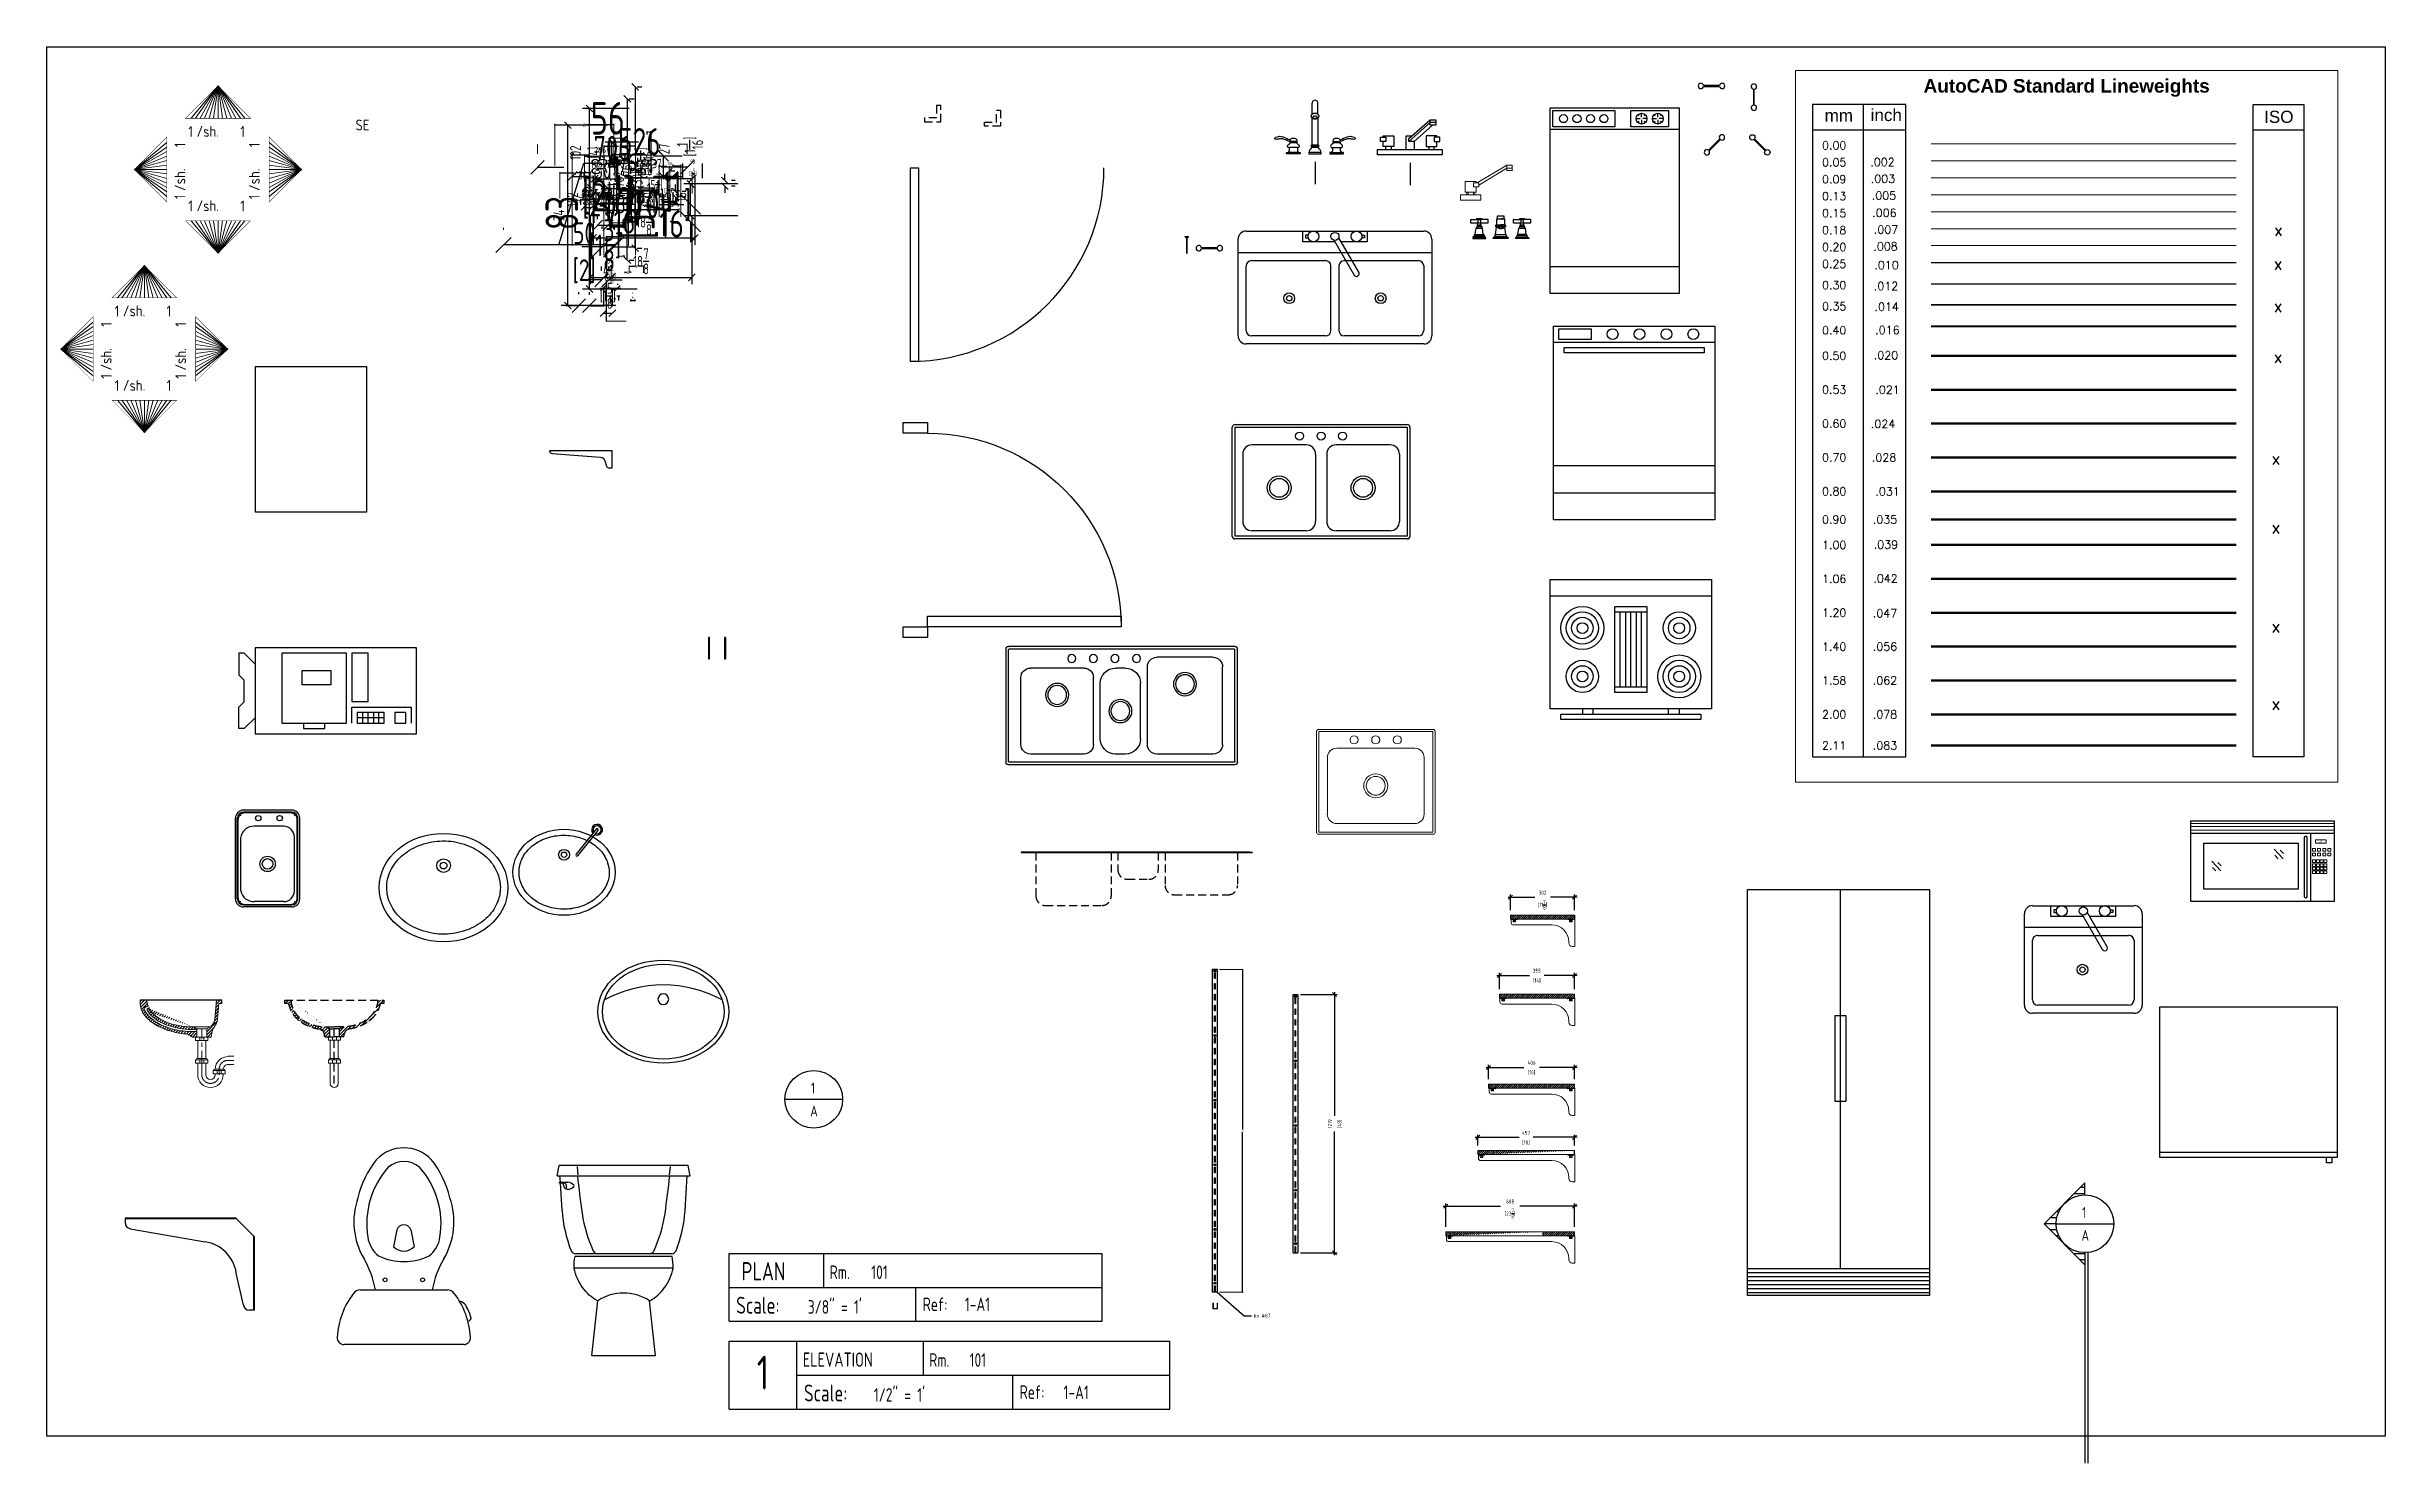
# Model space of a CAD drawing. Header units: millimetres. Extents: x -47782 to 27976, y -27086 to 15583.
# Drawn here: x -31790 to -20750, y 6950 to 13638 of the extents above; entities that cross this region are included whole.
import ezdxf
from ezdxf.enums import TextEntityAlignment as Align

# ---------------------------------------------------------------- set-up
doc = ezdxf.new("R2010")
doc.units = ezdxf.units.MM
doc.header["$LTSCALE"] = 150
doc.linetypes.add('CENTER2', pattern=[1.125, 0.75, -0.125, 0.125, -0.125])
doc.linetypes.add('HIDDEN', pattern=[0.375, 0.25, -0.125])
for name, color, linetype in [('1_11_BOXBASE', 4, 'Continuous'), ('1_1_WALLS', 3, 'Continuous'), ('1_2_BASES_PLAN', 8, 'HIDDEN'), ('1_3_BASES_ELEV', 4, 'Continuous'), ('1_4_UPPER_ELEV', 4, 'Continuous'), ('1_5_TOPS', 6, 'Continuous'), ('1_8_TEXT', 7, 'Continuous'), ('1_CRP_DIMS', 7, 'Continuous'), ('1_CRP_TEXT', 7, 'Continuous'), ('ANO2', 1, 'Continuous'), ('ANO3', 6, 'Continuous'), ('ASHADE', 7, 'Continuous'), ('light lines', 9, 'Continuous'), ('Lines', 7, 'Continuous')]:
    doc.layers.add(name, color=color, linetype=linetype)
for name, color, linetype, lineweight in [('A-PFIX', 1, 'Continuous', 9), ('A-PFIX-CENTER', 161, 'CENTER2', 9), ('A-PFIX-OTLN', 5, 'Continuous', 25), ('A-PFIX-PATT', 52, 'Continuous', 9), ('Text', 7, 'Continuous', 0)]:
    doc.layers.add(name, color=color, linetype=linetype, lineweight=lineweight)
doc.layers.add('Vport', color=7, linetype='Continuous', plot=False)
doc.styles.add('Arial 0 height', font='arial.ttf')
doc.styles.add('Arial bold 0 height', font='arialbd.ttf')
doc.styles.add('ATTR', font='romans.shx', dxfattribs={"width": 0.8, "height": 1.075})
doc.styles.add('Ctec', font='archs.shx', dxfattribs={"width": 0.85})
doc.styles.add('FINE', font='archs.shx', dxfattribs={"width": 0.85})
doc.styles.add('Simplex 0 height', font='simplex.shx')
doc.styles.get("Standard").update_dxf_attribs({"font": 'archquik.shx', "width": 0.85})
doc.dimstyles.new('1', dxfattribs={"dimscale": 12, "dimtxt": 1.6, "dimasz": 1.6, "dimexe": 1, "dimexo": 2, "dimgap": 1, "dimtad": 0, "dimdec": 0, "dimzin": 0, "dimdsep": 46, "dimtxsty": 'Standard', "dimblk": 'OBLIQUE', "dimcen": 0.09, "dimdle": 1, "dimclrd": 1, "dimclre": 1, "dimclrt": 7, "dimadec": 0, "dimazin": 0, "dimtfac": 1, "dimtdec": 0, "dimtofl": 0, "dimtmove": 2, "dimatfit": 3, "dimfxl": 1, "dimtolj": 1, "dimtzin": 0, "dimlwd": -1, "dimlwe": -1, "dimarcsym": 0})
doc.dimstyles.new('16', dxfattribs={"dimscale": 16, "dimtxt": 1.8, "dimasz": 1, "dimexe": 1, "dimexo": 5, "dimgap": 0.5, "dimtad": 0, "dimdec": 0, "dimzin": 1, "dimdsep": 46, "dimtxsty": 'Standard', "dimblk": 'OBLIQUE', "dimcen": 0.1, "dimclrd": 1, "dimclre": 1, "dimclrt": 7, "dimadec": 0, "dimazin": 0, "dimtfac": 1, "dimtdec": 0, "dimtofl": 0, "dimtmove": 1, "dimatfit": 3, "dimfxl": 1, "dimtolj": 1, "dimtzin": 1, "dimlwe": 13, "dimarcsym": 0})
doc.dimstyles.new('1_1', dxfattribs={"dimtxt": 1.6, "dimasz": 1.6, "dimexe": 1, "dimexo": 2, "dimgap": 1, "dimtad": 0, "dimdec": 0, "dimzin": 0, "dimdsep": 46, "dimtxsty": 'Standard', "dimblk": 'OBLIQUE', "dimcen": 0.09, "dimdle": 1, "dimclrd": 1, "dimclre": 1, "dimclrt": 7, "dimadec": 1, "dimazin": 0, "dimtfac": 1, "dimtdec": 0, "dimtofl": 0, "dimtmove": 1, "dimatfit": 3, "dimfxl": 1, "dimtolj": 1, "dimtzin": 0, "dimlwd": -1, "dimlwe": -1, "dimarcsym": 0})
doc.dimstyles.new('1_1_2', dxfattribs={"dimscale": 8, "dimtxt": 1.6, "dimasz": 1.6, "dimexe": 1, "dimexo": 2, "dimgap": 1, "dimtad": 0, "dimdec": 0, "dimzin": 0, "dimdsep": 46, "dimtxsty": 'Standard', "dimblk": 'OBLIQUE', "dimcen": 0.09, "dimdle": 1, "dimclrd": 1, "dimclre": 1, "dimclrt": 7, "dimadec": 0, "dimazin": 0, "dimtfac": 1, "dimtdec": 0, "dimtofl": 0, "dimtmove": 2, "dimatfit": 3, "dimfxl": 1, "dimtolj": 1, "dimtzin": 0, "dimlwd": -1, "dimlwe": -1, "dimarcsym": 0})
doc.dimstyles.new('1_2', dxfattribs={"dimscale": 24, "dimtxt": 1.6, "dimasz": 1, "dimexe": 1, "dimexo": 1, "dimgap": 0.5, "dimtad": 0, "dimzin": 1, "dimdsep": 46, "dimtxsty": 'Standard', "dimblk": 'OBLIQUE', "dimcen": 0.1, "dimclrd": 1, "dimclre": 1, "dimclrt": 256, "dimadec": 0, "dimazin": 0, "dimtfac": 1, "dimtofl": 0, "dimtmove": 2, "dimatfit": 3, "dimfxl": 1, "dimtolj": 1, "dimtzin": 1, "dimarcsym": 0})
doc.dimstyles.new('1_4', dxfattribs={"dimscale": 48, "dimtxt": 1.6, "dimasz": 1, "dimexe": 1, "dimexo": 1, "dimgap": 0.5, "dimtad": 0, "dimdec": 0, "dimzin": 1, "dimdsep": 46, "dimtxsty": 'Standard', "dimblk": 'OBLIQUE', "dimcen": 0.1, "dimclrd": 1, "dimclre": 1, "dimclrt": 256, "dimadec": 0, "dimazin": 0, "dimtfac": 1, "dimtdec": 0, "dimtofl": 0, "dimtmove": 2, "dimatfit": 3, "dimfxl": 1, "dimtolj": 1, "dimtzin": 1, "dimarcsym": 0})
doc.dimstyles.new('1_8', dxfattribs={"dimscale": 96, "dimtxt": 1.6, "dimasz": 1, "dimexe": 1, "dimexo": 1, "dimgap": 0.5, "dimtad": 0, "dimdec": 0, "dimzin": 1, "dimdsep": 46, "dimtxsty": 'Standard', "dimblk": 'OBLIQUE', "dimcen": 0.1, "dimclrd": 1, "dimclre": 1, "dimclrt": 256, "dimadec": 0, "dimazin": 0, "dimtfac": 1, "dimtdec": 0, "dimtofl": 0, "dimtmove": 2, "dimatfit": 3, "dimfxl": 1, "dimtolj": 1, "dimtzin": 1, "dimarcsym": 0})
doc.dimstyles.new('2', dxfattribs={"dimscale": 2, "dimtxt": 1.8, "dimasz": 1, "dimexe": 1, "dimexo": 5, "dimgap": 0.5, "dimtad": 0, "dimdec": 0, "dimzin": 1, "dimdsep": 46, "dimtxsty": 'Standard', "dimblk": 'OBLIQUE', "dimcen": 0.1, "dimclrd": 1, "dimclre": 1, "dimclrt": 7, "dimadec": 0, "dimazin": 0, "dimtfac": 1, "dimtdec": 0, "dimtofl": 0, "dimtmove": 1, "dimatfit": 3, "dimfxl": 1, "dimtolj": 1, "dimtzin": 1, "dimlwe": 13, "dimarcsym": 0})
doc.dimstyles.new('24', dxfattribs={"dimscale": 24, "dimtxt": 1.8, "dimasz": 1, "dimexe": 1, "dimexo": 5, "dimgap": 0.5, "dimtad": 0, "dimdec": 0, "dimzin": 1, "dimdsep": 46, "dimtxsty": 'Standard', "dimblk": 'OBLIQUE', "dimcen": 0.1, "dimclrd": 1, "dimclre": 1, "dimclrt": 7, "dimadec": 0, "dimazin": 0, "dimtfac": 1, "dimtdec": 0, "dimtofl": 0, "dimtmove": 2, "dimatfit": 3, "dimfxl": 1, "dimtolj": 1, "dimtzin": 1, "dimlwe": 13, "dimarcsym": 0})
doc.dimstyles.new('3', dxfattribs={"dimscale": 4, "dimtxt": 1.6, "dimasz": 1.6, "dimexe": 1, "dimexo": 2, "dimgap": 1, "dimtad": 0, "dimdec": 0, "dimzin": 0, "dimdsep": 46, "dimtxsty": 'Standard', "dimblk": 'OBLIQUE', "dimcen": 0.09, "dimdle": 1, "dimclrd": 1, "dimclre": 1, "dimclrt": 7, "dimadec": 0, "dimazin": 0, "dimtfac": 1, "dimtdec": 0, "dimtofl": 0, "dimtmove": 2, "dimatfit": 3, "dimfxl": 1, "dimtolj": 1, "dimtzin": 0, "dimlwd": -1, "dimlwe": -1, "dimarcsym": 0})
doc.dimstyles.new('32', dxfattribs={"dimscale": 32, "dimtxt": 1.8, "dimasz": 1, "dimexe": 1, "dimexo": 5, "dimgap": 0.5, "dimtad": 0, "dimdec": 0, "dimzin": 1, "dimdsep": 46, "dimtxsty": 'Standard', "dimblk": 'OBLIQUE', "dimcen": 0.1, "dimclrd": 1, "dimclre": 1, "dimclrt": 7, "dimadec": 0, "dimazin": 0, "dimtfac": 1, "dimtdec": 0, "dimtofl": 0, "dimtmove": 2, "dimatfit": 3, "dimfxl": 1, "dimtolj": 1, "dimtzin": 1, "dimlwe": 13, "dimarcsym": 0})
doc.dimstyles.new('3_16', dxfattribs={"dimscale": 64, "dimtxt": 1.6, "dimasz": 1, "dimexe": 1, "dimexo": 1, "dimgap": 0.5, "dimtad": 0, "dimdec": 0, "dimzin": 1, "dimdsep": 46, "dimtxsty": 'Standard', "dimblk": 'OBLIQUE', "dimcen": 0.1, "dimclrd": 1, "dimclre": 1, "dimclrt": 256, "dimadec": 0, "dimazin": 0, "dimtfac": 1, "dimtdec": 0, "dimtofl": 0, "dimtmove": 2, "dimatfit": 3, "dimfxl": 1, "dimtolj": 1, "dimtzin": 1, "dimarcsym": 0})
doc.dimstyles.new('3_4', dxfattribs={"dimscale": 16, "dimtxt": 1.6, "dimasz": 1.6, "dimexe": 1, "dimexo": 2, "dimgap": 1, "dimtad": 0, "dimdec": 0, "dimzin": 0, "dimdsep": 46, "dimtxsty": 'Standard', "dimblk": 'OBLIQUE', "dimcen": 0.09, "dimdle": 1, "dimclrd": 1, "dimclre": 1, "dimclrt": 7, "dimadec": 0, "dimazin": 0, "dimtfac": 1, "dimtdec": 0, "dimtofl": 0, "dimtmove": 2, "dimatfit": 3, "dimfxl": 1, "dimtolj": 1, "dimtzin": 0, "dimlwd": -1, "dimlwe": -1, "dimarcsym": 0})
doc.dimstyles.new('3_8', dxfattribs={"dimscale": 32, "dimtxt": 1.6, "dimasz": 1, "dimexe": 1, "dimexo": 4, "dimgap": 0.5, "dimtad": 0, "dimdec": 0, "dimzin": 1, "dimdsep": 46, "dimtxsty": 'Standard', "dimblk": 'OBLIQUE', "dimcen": 0.1, "dimclrd": 1, "dimclre": 1, "dimclrt": 256, "dimadec": 1, "dimazin": 0, "dimtfac": 1, "dimtdec": 0, "dimtofl": 0, "dimtmove": 2, "dimatfit": 3, "dimfxl": 1, "dimtolj": 1, "dimtzin": 1, "dimarcsym": 0})
doc.dimstyles.new('3_8 Horz', dxfattribs={"dimscale": 32, "dimtxt": 1.6, "dimasz": 1, "dimexe": 1, "dimexo": 1, "dimgap": 0.5, "dimtad": 1, "dimtih": 1, "dimtoh": 1, "dimdec": 4, "dimlfac": 0.03937, "dimzin": 1, "dimdsep": 46, "dimlunit": 5, "dimtxsty": 'Standard', "dimblk": 'OBLIQUE', "dimcen": 0.1, "dimclrd": 1, "dimclre": 1, "dimclrt": 256, "dimadec": 0, "dimazin": 0, "dimtfac": 1, "dimtdec": 4, "dimtofl": 0, "dimtmove": 1, "dimatfit": 3, "dimfxl": 1, "dimtolj": 1, "dimtzin": 1, "dimarcsym": 0})
doc.dimstyles.new('3_8 vert', dxfattribs={"dimscale": 32, "dimtxt": 1.6, "dimasz": 1, "dimexe": 1, "dimexo": 1, "dimgap": 0.5, "dimtad": 2, "dimtoh": 1, "dimdec": 0, "dimlfac": 0.03937, "dimzin": 1, "dimdsep": 46, "dimlunit": 5, "dimtxsty": 'Standard', "dimblk": 'OBLIQUE', "dimcen": 0.1, "dimclrd": 1, "dimclre": 1, "dimclrt": 256, "dimadec": 0, "dimazin": 0, "dimtfac": 1, "dimtdec": 0, "dimtofl": 0, "dimtmove": 1, "dimatfit": 3, "dimfxl": 1, "dimtolj": 1, "dimtzin": 1, "dimarcsym": 0})
doc.dimstyles.new('4', dxfattribs={"dimscale": 4, "dimtxt": 1.8, "dimasz": 1, "dimexe": 1, "dimexo": 5, "dimgap": 0.5, "dimtad": 0, "dimdec": 0, "dimzin": 1, "dimdsep": 46, "dimtxsty": 'Standard', "dimblk": 'OBLIQUE', "dimcen": 0.1, "dimclrd": 1, "dimclre": 1, "dimclrt": 7, "dimadec": 0, "dimazin": 0, "dimtfac": 1, "dimtdec": 0, "dimtofl": 0, "dimtmove": 1, "dimatfit": 3, "dimfxl": 1, "dimtolj": 1, "dimtzin": 1, "dimlwe": 13, "dimarcsym": 0})
doc.dimstyles.new('48', dxfattribs={"dimscale": 48, "dimtxt": 1.8, "dimasz": 1, "dimexe": 1, "dimexo": 5, "dimgap": 0.5, "dimtad": 0, "dimdec": 0, "dimzin": 1, "dimdsep": 46, "dimtxsty": 'Standard', "dimblk": 'OBLIQUE', "dimcen": 0.1, "dimclrd": 1, "dimclre": 1, "dimclrt": 7, "dimadec": 0, "dimazin": 0, "dimtfac": 1, "dimtdec": 0, "dimtofl": 0, "dimtmove": 2, "dimatfit": 3, "dimfxl": 1, "dimtolj": 1, "dimtzin": 1, "dimlwe": 13, "dimarcsym": 0})
doc.dimstyles.new('64', dxfattribs={"dimscale": 64, "dimtxt": 1.8, "dimasz": 1, "dimexe": 1, "dimexo": 5, "dimgap": 0.5, "dimtad": 0, "dimdec": 0, "dimzin": 1, "dimdsep": 46, "dimtxsty": 'Standard', "dimblk": 'OBLIQUE', "dimcen": 0.1, "dimclrd": 1, "dimclre": 1, "dimclrt": 7, "dimadec": 0, "dimazin": 0, "dimtfac": 1, "dimtdec": 0, "dimtofl": 0, "dimtmove": 1, "dimatfit": 3, "dimfxl": 1, "dimtolj": 1, "dimtzin": 1, "dimlwe": 13, "dimarcsym": 0})
doc.dimstyles.new('72', dxfattribs={"dimscale": 72, "dimtxt": 1.8, "dimasz": 1, "dimexe": 1, "dimexo": 5, "dimgap": 0.5, "dimtad": 0, "dimdec": 0, "dimzin": 1, "dimdsep": 46, "dimtxsty": 'Standard', "dimblk": 'OBLIQUE', "dimcen": 0.1, "dimclrd": 1, "dimclre": 1, "dimclrt": 7, "dimadec": 0, "dimazin": 0, "dimtfac": 1, "dimtdec": 0, "dimtofl": 0, "dimtmove": 1, "dimatfit": 3, "dimfxl": 1, "dimtolj": 1, "dimtzin": 1, "dimlwe": 13, "dimarcsym": 0})
doc.dimstyles.new('8', dxfattribs={"dimscale": 8, "dimtxt": 1.8, "dimasz": 1, "dimexe": 1, "dimexo": 5, "dimgap": 0.5, "dimtad": 0, "dimdec": 0, "dimzin": 1, "dimdsep": 46, "dimtxsty": 'Standard', "dimblk": 'OBLIQUE', "dimcen": 0.1, "dimclrd": 1, "dimclre": 1, "dimclrt": 7, "dimadec": 0, "dimazin": 0, "dimtfac": 1, "dimtdec": 0, "dimtofl": 0, "dimtmove": 1, "dimatfit": 3, "dimfxl": 1, "dimtolj": 1, "dimtzin": 1, "dimlwe": 13, "dimarcsym": 0})
doc.dimstyles.new('PS', dxfattribs={"dimtxt": 1.6, "dimasz": 1.6, "dimexe": 1, "dimexo": 2, "dimgap": 1, "dimtad": 0, "dimdec": 0, "dimlfac": 32, "dimzin": 0, "dimdsep": 46, "dimtxsty": 'Standard', "dimblk": 'OBLIQUE', "dimcen": 0.09, "dimdle": 1, "dimclrd": 1, "dimclre": 1, "dimclrt": 7, "dimadec": 0, "dimazin": 0, "dimtfac": 1, "dimtdec": 0, "dimtofl": 0, "dimtmove": 1, "dimatfit": 3, "dimfxl": 1, "dimtolj": 1, "dimtzin": 0, "dimlwd": -1, "dimlwe": -1, "dimarcsym": 0})

msp = doc.modelspace()

# ---------------------------------------------------------------- texts
at = {"layer": '1_8_TEXT', "color": 7, "lineweight": 13, "insert": (-26090.07354, 7656.20357), "char_height": 19.2, "width": 556.6013614, "attachment_point": 1}
msp.add_mtext('\\A1;kv #87', dxfattribs=at)
at = {"layer": 'Lines', "linetype": 'Continuous', "lineweight": -3, "style": 'Arial 0 height'}
msp.add_text('ISO', height=57.6, dxfattribs=at).set_placement((-21252.34555, 13278.30658), align=Align.CENTER)
at = {"layer": 'Lines', "linetype": 'Continuous', "lineweight": -3, "style": 'Simplex 0 height'}
for s, p in [('.002', (-23180.92004, 13074.28649)), ('.003', (-23178.53644, 12995.31102)), ('.005', (-23173.7692, 12916.00151)), ('.006', (-23171.94064, 12834.64297)), ('.008', (-23166.61837, 12676.40124)), ('.007', (-23164.23475, 12755.37672)), ('.010', (-23161.6877, 12587.89348)), ('.012', (-23164.07132, 12488.91799)), ('.014', (-23161.13266, 12391.48468)), ('.016', (-23157.47551, 12281.34769)), ('.020', (-23164.23475, 12161.85995)), ('.021', (-23156.85236, 11999.33497)), ('.024', (-23177.98139, 11838.40703)), ('.028', (-23173.30951, 11679.33497)), ('.031', (-23156.85236, 11519.33497)), ('.039', (-23164.7898, 11268.15871)), ('.042', (-23166.61837, 11108.15871))]:
    msp.add_text(s, height=38.4, dxfattribs=at).set_placement(p)
for p in [(-21254.91665, 12773.95264), (-21256.30571, 12613.95853), (-21256.30571, 12413.96589), (-21256.30571, 12173.97473), (-21266.3076, 11693.9924), (-21266.3076, 11369.00437), (-21266.3076, 10901.47975), (-21266.3076, 10536.4932)]:
    msp.add_text('x', height=57.6, dxfattribs=at).set_placement(p, align=Align.MIDDLE)
for s, p in [('.047', (-23053.83561, 10963.15901)), ('.056', (-23053.83561, 10805.82987)), ('.062', (-23053.83561, 10645.82987)), ('.078', (-23053.83561, 10485.82987)), ('.083', (-23053.83561, 10338.7953))]:
    msp.add_text(s, height=38.4, dxfattribs=at).set_placement(p, align=Align.MIDDLE_RIGHT)
at = {"layer": 'Text', "linetype": 'Continuous', "lineweight": 0, "style": 'Arial bold 0 height'}
msp.add_text('AutoCAD Standard Lineweights', height=64, dxfattribs=at).set_placement((-22253.83561, 13421.28412), align=Align.CENTER)
at = {"layer": 'Text', "linetype": 'Continuous', "lineweight": -3, "style": 'Arial 0 height'}
for s, p in [('mm', (-23329.40726, 13284.96435)), ('inch', (-23105.48036, 13286.94279))]:
    msp.add_text(s, height=57.6, dxfattribs=at).set_placement(p, align=Align.CENTER)
at = {"layer": 'Text', "linetype": 'Continuous', "lineweight": -3, "style": 'Simplex 0 height'}
for s, p in [('0.00', (-23293.83561, 13153.1953)), ('0.05', (-23293.83561, 13073.1953)), ('0.09', (-23293.83561, 12993.1953)), ('0.13', (-23293.83561, 12913.1953)), ('0.15', (-23293.83561, 12833.1953)), ('0.18', (-23293.83561, 12753.1953)), ('0.20', (-23293.83561, 12673.1953)), ('0.25', (-23293.83561, 12593.1953)), ('0.30', (-23293.83561, 12493.1953)), ('0.35', (-23293.83561, 12393.1953)), ('0.40', (-23293.83561, 12280.3953))]:
    msp.add_text(s, height=38.4, dxfattribs=at).set_placement(p, align=Align.RIGHT)
for s, p in [('0.50', (-23293.83561, 12178.7953)), ('0.53', (-23293.83561, 12018.7953)), ('0.60', (-23293.83561, 11858.7953)), ('0.70', (-23293.83561, 11698.7953)), ('0.80', (-23293.83561, 11538.7953)), ('0.90', (-23293.83561, 11405.82987)), ('.035', (-23053.83561, 11405.82987)), ('1.00', (-23293.83561, 11285.82987)), ('1.06', (-23293.83561, 11125.82987)), ('1.20', (-23293.83561, 10965.82987)), ('1.40', (-23293.83561, 10805.82987)), ('1.58', (-23293.83561, 10645.82987)), ('2.00', (-23293.83561, 10485.82987)), ('2.11', (-23293.83561, 10338.7953))]:
    msp.add_text(s, height=38.4, dxfattribs=at).set_placement(p, align=Align.MIDDLE_RIGHT)

# ---------------------------------------------------------------- blocks, each defined once
blk = doc.blocks.new('AL-3DOOR')
for points in [[(4.5, 40), (0, 40), (0, 38), (4.5, 38)], [(4.5, 36), (40.5, 36), (40.5, 38), (4.5, 38)], [(4.5, 2), (0, 2), (0, 0), (4.5, 0)]]:
    blk.add_lwpolyline(points, close=True)
blk.add_arc((4.5, 38), 36, 270, 0)
blk = doc.blocks.new('nt')
at = {"layer": '1_8_TEXT'}
blk.add_lwpolyline([(18, 18), (18, 86), (152.667, 86), (152.667, 18)], close=True, dxfattribs=at)
at = {"layer": '1_8_TEXT', "flags": 8}
blk.add_attdef('NUMBER', text='', height=40, dxfattribs=at).set_placement((85.3333, 28.9881), align=Align.CENTER)
blk = doc.blocks.new('Copy Machine')
for p, q in [((30, 0), (0, 0)), ((0, 0), (0, -16)), ((30, -16), (30, 0)), ((-2, -1), (-3, -1)), ((-3, -1), (-3, -5)), ((0, -3), (-2, -1)), ((17, -1), (5, -1)), ((5, -1), (5, -14)), ((17, -14), (17, -1)), ((21, -1), (18, -1)), ((18, -1), (18, -10)), ((21, -10), (21, -1)), ((-3, -5), (-2, -6)), ((-2, -10), (-2, -6)), ((-3, -11), (-2, -10)), ((-3, -15), (-3, -11)), ((0, -13), (-2, -15)), ((18, -10), (21, -10)), ((18, -11), (29, -11)), ((18, -14), (18, -11)), ((19, -12), (19, -14)), ((24, -12), (19, -12)), ((24, -13), (19, -13)), ((20, -12), (20, -14)), ((21, -14), (21, -12)), ((22, -12), (22, -14)), ((23, -14), (23, -12)), ((24, -14), (24, -12)), ((26, -12), (26, -14)), ((28, -12), (26, -12)), ((28, -14), (28, -12)), ((29, -11), (29, -14)), ((-2, -15), (-3, -15)), ((0, -16), (30, -16)), ((5, -14), (17, -14)), ((9, -14), (9, -15)), ((9, -15), (13, -15)), ((13, -15), (13, -14)), ((19, -14), (24, -14)), ((26, -14), (28, -14))]:
    blk.add_line(p, q)
at = {"style": 'ATTR', "width": 0.8, "flags": 9}
blk.add_attdef('ESTCODE', (0, 0), '', height=0.000066, dxfattribs=at)
blk = doc.blocks.new('doublepull')
at = {"layer": '1_4_UPPER_ELEV'}
for points in [[(-35, 137, 1), (-41, 137), (-41, 41, 1), (-35, 41)], [(41, 41), (41, 137, 1), (35, 137), (35, 41, 1)]]:
    blk.add_lwpolyline(points, format="xyb", close=True, dxfattribs=at)
blk = doc.blocks.new('2 Door Refrigerator PV')
for p, q in [((-33, -27), (0, -27)), ((-2, -29), (-2, -28)), ((-1, -29), (-2, -29)), ((-1, -28), (-1, -29))]:
    blk.add_line(p, q)
blk.add_lwpolyline([(-33, -28), (-33, 0), (0, 0), (0, -28)], close=True)
at = {"style": 'ATTR', "width": 0.8, "flags": 9}
blk.add_attdef('ESTCODE', (0, 0), '', height=0.0000741, dxfattribs=at)
blk = doc.blocks.new('Dishwasher')
for p, q in [((24, 30.5), (0, 30.5)), ((16, 32.5), (16.75, 32.5)), ((16.5, 32), (16.2942, 31.7942)), ((16.3156, 33.1843), (16.5, 33)), ((17, 32.75), (17, 33.5)), ((17, 32.25), (17, 31.5)), ((18, 32.5), (17.25, 32.5)), ((17.5, 33), (17.6938, 33.1938)), ((17.7061, 31.7939), (17.5, 32)), ((19, 32.5), (19.75, 32.5)), ((19.5, 32), (19.2942, 31.7942)), ((19.3156, 33.1843), (19.5, 33)), ((20, 32.75), (20, 33.5)), ((20, 32.25), (20, 31.5)), ((21, 32.5), (20.25, 32.5)), ((20.5, 33), (20.6938, 33.1938)), ((20.7061, 31.7939), (20.5, 32)), ((0, 5), (24, 5))]:
    blk.add_line(p, q)
for points in [[(0, 0), (0, 34.5), (24, 34.5), (24, 0)], [(0.5, 31), (0.5, 34), (12, 34), (12, 31)], [(15, 31), (15, 34), (22, 34), (22, 31)]]:
    blk.add_lwpolyline(points, close=True)
for centre, radius in [((2.5, 32.5), 0.75), ((5, 32.5), 0.75), ((7.5, 32.5), 0.75), ((10, 32.5), 0.75), ((17, 32.5), 1), ((20, 32.5), 1)]:
    blk.add_circle(centre, radius)
blk = doc.blocks.new('tl')
at = {"layer": '1_1_WALLS'}
for p, q in [((38, 2), (-37, 2)), ((38, 2), (38, 2)), ((-37, -2), (38, -2))]:
    blk.add_line(p, q, dxfattribs=at)
for centre, start, end in [((-50, 0), 9.0607, 350.9393), ((50, 0), 189.0607, 170.9393)]:
    blk.add_arc(centre, 12.7, start, end, dxfattribs=at)
blk = doc.blocks.new('t')
blk.add_blockref('tl', (0, 0))
blk = doc.blocks.new('Screw')
at = {"layer": '1_1_WALLS'}
for p, q in [((-8, 0), (8, 0)), ((-8, -2), (-8, 0)), ((8, -2), (8, 0)), ((-1, -8), (-8, -2)), ((-8, -2), (8, -2)), ((-1, -8), (-1, -23)), ((-1, -8), (1, -8)), ((1, -17), (-1, -23)), ((-1, -22), (-1, -27)), ((1, -22), (-1, -27)), ((1, -23), (-1, -28)), ((-1, -27), (-1, -28)), ((-1, -27), (-1, -32)), ((1, -27), (-1, -33)), ((1, -28), (-1, -33)), ((1, -28), (-1, -33)), ((-1, -32), (-1, -37)), ((1, -32), (-1, -38)), ((1, -33), (-1, -39)), ((1, -37), (-1, -43)), ((1, -38), (-1, -44)), ((-1, -38), (-1, -39)), ((-1, -38), (-1, -42)), ((1, -38), (-1, -44)), ((1, -42), (-1, -48)), ((-1, -43), (-1, -47)), ((1, -43), (-1, -49)), ((1, -47), (-1, -53)), ((-1, -48), (-1, -52)), ((-1, -48), (-1, -49)), ((1, -48), (-1, -54)), ((1, -53), (-1, -59)), ((-1, -53), (-1, -57)), ((1, -53), (-1, -58)), ((-1, -58), (-1, -59)), ((1, -58), (-1, -64)), ((-1, -58), (-1, -63)), ((1, -59), (-1, -65)), ((1, -63), (-1, -69)), ((1, -64), (-1, -70)), ((-1, -64), (-1, -68)), ((1, -68), (-1, -74)), ((1, -69), (-1, -75)), ((-1, -69), (-1, -70)), ((-1, -69), (-1, -73)), ((1, -73), (-1, -79)), ((-1, -74), (-1, -78)), ((1, -74), (-1, -80)), ((-1, -79), (-1, -80)), ((-1, -79), (-1, -80)), ((1, -80), (-1, -80)), ((-1, -80), (0, -83)), ((1, -80), (0, -83)), ((1, -18), (1, -23)), ((1, -22), (1, -23)), ((1, -23), (1, -28)), ((1, -29), (1, -33)), ((1, -29), (1, -33)), ((1, -32), (1, -33)), ((1, -34), (1, -38)), ((1, -39), (1, -43)), ((1, -39), (1, -43)), ((1, -42), (1, -43)), ((1, -44), (1, -48)), ((1, -49), (1, -53)), ((1, -54), (1, -59)), ((1, -60), (1, -64)), ((1, -63), (1, -64)), ((1, -65), (1, -69)), ((1, -70), (1, -74)), ((1, -73), (1, -74)), ((1, -75), (1, -80)), ((1, -8), (8, -2)), ((1, -8), (1, -17))]:
    blk.add_line(p, q, dxfattribs=at)
blk = doc.blocks.new('Faucet - kit sink top')
for p, q in [((-5.5, -0.75), (-5.5, -1.25)), ((-4.94278, -0.75), (-5.5, -0.75)), ((-5.5, -1.25), (-4.94278, -1.25)), ((-0.14775, -1.7441), (3.56698, -8.1782)), ((4.43301, -7.6782), (0.71828, -1.2441)), ((4.94278, -0.75), (5.5, -0.75)), ((5.5, -1.25), (4.94278, -1.25)), ((5.5, -0.75), (5.5, -1.25))]:
    blk.add_line(p, q)
blk.add_lwpolyline([(-0.00587, -2), (-6, -2), (-6, 0), (6, 0), (6, -2), (1.15195, -2)])
for centre, radius in [((-4, -1), 1), ((4, -1), 1), ((0, -1), 0.75)]:
    blk.add_circle(centre, radius)
blk.add_arc((4, -7.9282), 0.5, 210, 30)
blk = doc.blocks.new('Sink-double - 36 in top')
for p, q in [((-18, -4), (18, -4)), ((-0.75, -18.5), (-0.75, -6.5)), ((0.75, -6.5), (0.75, -18.5))]:
    blk.add_line(p, q)
for points in [[(-16.5, 0), (16.5, 0)], [(-18, -19.5), (-18, -1.5)], [(18, -1.5), (18, -19.5)], [(-16.5, -18.5), (-16.5, -6.5)], [(-15.5, -5.5), (-1.75, -5.5)], [(1.75, -5.5), (15.5, -5.5)], [(16.5, -6.5), (16.5, -18.5)], [(16.5, -21), (-16.5, -21)], [(-1.75, -19.5), (-15.5, -19.5)], [(15.5, -19.5), (1.75, -19.5)]]:
    blk.add_lwpolyline(points)
for centre, radius in [((-8.5, -12.5), 1), ((-8.5, -12.5), 0.5), ((8.5, -12.5), 1), ((8.5, -12.5), 0.5)]:
    blk.add_circle(centre, radius)
for centre, radius, start, end in [((-16.5, -1.5), 1.5, 90, 180), ((16.5, -1.5), 1.5, 0, 90), ((-15.5, -6.5), 1, 90, 180), ((-1.75, -6.5), 1, 0, 90), ((1.75, -6.5), 1, 90, 180), ((15.5, -6.5), 1, 0, 90), ((-16.5, -19.5), 1.5, 180, 270), ((-15.5, -18.5), 1, 180, 270), ((-1.75, -18.5), 1, 270, 0), ((1.75, -18.5), 1, 180, 270), ((15.5, -18.5), 1, 270, 0), ((16.5, -19.5), 1.5, 270, 0)]:
    blk.add_arc(centre, radius, start, end)
blk = doc.blocks.new('Range-Oven - 30 in front')
for p, q in [((0, 33.00005), (30, 33.00005)), ((30, 10), (0, 10)), ((0, 5), (30, 5))]:
    blk.add_line(p, q)
for points in [[(0, 0), (0, 36.00005), (30, 36.00005), (30, 0)], [(1, 33.50005), (1, 35.50005), (7, 35.50005), (7, 33.50005)], [(2, 31.00005), (2, 32.00005), (28, 32.00005), (28, 31.00005)]]:
    blk.add_lwpolyline(points, close=True)
for centre in [(11, 34.50005), (16, 34.50005), (21, 34.50005), (26, 34.50005)]:
    blk.add_circle(centre, 1)
blk = doc.blocks.new('Range-Oven - 30 in top')
for p, q in [((0, -3), (30, -3)), ((12, -6), (18, -6)), ((13, -20), (13, -6)), ((14, -6), (14, -20)), ((15, -20), (15, -6)), ((16, -6), (16, -20)), ((17, -20), (17, -6)), ((18, -20), (12, -20)), ((6, -24), (6, -25)), ((8, -25), (8, -24)), ((22, -25), (22, -24)), ((24, -24), (24, -25))]:
    blk.add_line(p, q)
for points in [[(0, -24), (0, 0), (30, 0), (30, -24)], [(12, -21), (12, -5), (18, -5), (18, -21)], [(2, -26), (2, -25), (28, -25), (28, -26)]]:
    blk.add_lwpolyline(points, close=True)
for centre, radius in [((6, -9), 4), ((6, -9), 3), ((6, -9), 2), ((6, -9), 1), ((24, -9), 3), ((24, -9), 2), ((24, -9), 1), ((6, -18), 3), ((6, -18), 2), ((6, -18), 1), ((24, -18), 4), ((24, -18), 3), ((24, -18), 2), ((24, -18), 1)]:
    blk.add_circle(centre, radius)
blk = doc.blocks.new('SE')
at = {"layer": '1_8_TEXT'}
blk.add_text('SE', height=51.2, dxfattribs=at).set_placement((-43.032, -25.6))
blk = doc.blocks.new('A$C391118A5')
for p, q in [((152, 121), (57, 2)), ((160, 115), (64, -5))]:
    blk.add_line(p, q)
for radius in [25.4, 12.7]:
    blk.add_circle((0, 0), radius)
for centre, radius, start, end in [((156, 118), 25.4, 242.931, 219.8571), ((156, 118), 19.1, 246.8601, 215.9281), ((156, 118), 5.08, 321.3941, 141.3941), ((61, -1), 5.08, 141.3941, 321.3941)]:
    blk.add_arc(centre, radius, start, end)
blk.add_ellipse((0, -83), major_axis=(241, 0), ratio=0.842105)
blk.add_open_spline([(213, -83), (213, -68), (210, -53), (199, -18), (188, 2), (156, 38), (136, 53), (90, 77), (65, 85), (11, 93), (-17, 93), (-71, 84), (-96, 75), (-141, 50), (-161, 34), (-191, -2), (-201, -23), (-213, -64), (-214, -86), (-207, -129), (-198, -150), (-171, -188), (-153, -206), (-110, -234), (-85, -244), (-32, -257), (-3, -259), (52, -253), (79, -246), (127, -224), (149, -209), (183, -174), (196, -155), (210, -117), (213, -100), (213, -83)], degree=3, knots=[0, 0, 0, 0, 0.26234, 0.26234, 0.640441, 0.640441, 1.018543, 1.018543, 1.396644, 1.396644, 1.774745, 1.774745, 2.152846, 2.152846, 2.530947, 2.530947, 2.909049, 2.909049, 3.28715, 3.28715, 3.671481, 3.671481, 4.055812, 4.055812, 4.440143, 4.440143, 4.824475, 4.824475, 5.208806, 5.208806, 5.593137, 5.593137, 5.977468, 5.977468, 6.283185, 6.283185, 6.283185, 6.283185])
blk = doc.blocks.new('A$C392E6C9B')
blk.add_arc((2, -512), 584, 61.532, 118.468)
at = {"extrusion": (0, 0, -1)}
for centre, major_axis, ratio in [((2, -54), (-309, 0), 0.786854), ((2, -54), (-287, 0), 0.779039), ((2, 5), (18, 18), 1)]:
    blk.add_ellipse(centre, major_axis=major_axis, ratio=ratio, start_param=3.926991, end_param=10.210176, dxfattribs=at)
blk = doc.blocks.new('*U77')
at = {"layer": '1_2_BASES_PLAN'}
h = blk.add_hatch(dxfattribs=at)
h.set_pattern_fill('ANSI31', color=256, scale=84.666667, style=0)
h.set_pattern_definition([(45, (-478.736, 287.21), (-7.48355, 7.48355), [])])
edge = h.paths.add_edge_path()
edge.add_line((-142, 92), (-139, 76))
edge.add_line((-139, 76), (-118, 76))
edge.add_line((-118, 76), (-118, 114))
edge.add_line((-118, 114), (-133, 123))
edge.add_ellipse((-133, 250), major_axis=(166, 0), ratio=0.762826, start_angle=180, end_angle=270.0001, ccw=False)
edge.add_line((-299, 250), (-328, 250))
edge.add_line((-328, 250), (-328, 234))
edge.add_line((-328, 234), (-311, 234))
edge.add_spline(control_points=[(-311, 234), (-310, 228), (-308, 222), (-300, 197), (-290, 180), (-260, 150), (-242, 138), (-204, 121), (-184, 115), (-163, 113)], knot_values=[3.252394, 3.252394, 3.252394, 3.252394, 3.383003, 3.383003, 3.784267, 3.784267, 4.185532, 4.185532, 4.536654, 4.536654, 4.536654, 4.536654], degree=3, periodic=0)
edge.add_arc((-167, 87), 25.4, 10, 82.271, ccw=False)
edge = h.paths.add_edge_path()
edge.add_arc((-22, 87), 25.4, 97.729, 170, ccw=False)
edge.add_spline(control_points=[(-26, 113), (-5, 115), (14, 121), (53, 138), (71, 150), (100, 180), (111, 197), (119, 222), (121, 228), (122, 234)], knot_values=[3.252394, 3.252394, 3.252394, 3.252394, 3.603517, 3.603517, 4.004781, 4.004781, 4.406045, 4.406045, 4.536654, 4.536654, 4.536654, 4.536654], degree=3, periodic=0)
edge.add_line((122, 234), (139, 234))
edge.add_line((139, 234), (139, 250))
edge.add_line((139, 250), (110, 250))
edge.add_ellipse((-56, 250), major_axis=(-166, 0), ratio=0.762826, start_angle=89.9999, end_angle=180, ccw=False)
edge.add_line((-56, 123), (-72, 114))
edge.add_line((-72, 114), (-72, 76))
edge.add_line((-72, 76), (-50, 76))
edge.add_line((-50, 76), (-47, 92))
for p, q in [((-118, 114), (-133, 123)), ((-133, 123), (-95, 123)), ((-118, 114), (-95, 114)), ((-118, 114), (-118, 76)), ((-56, 123), (-95, 123)), ((-95, -144), (-95, 114)), ((-72, 114), (-95, 114)), ((-72, 114), (-56, 123)), ((-72, 114), (-72, 76)), ((-139, 76), (-142, 92)), ((-50, 76), (-47, 92))]:
    blk.add_line(p, q, dxfattribs=at)
blk.add_lwpolyline([(-311, 234), (-328, 234), (-328, 250), (-95, 250), (139, 250), (139, 234), (122, 234)], dxfattribs=at)
for centre, start, end in [((-167, 87), 10, 82.271), ((-22, 87), 97.729, 170)]:
    blk.add_arc(centre, 25.4, start, end, dxfattribs=at)
blk.add_ellipse((-133, 250), major_axis=(166, 0), ratio=0.762826, start_param=3.141593, end_param=4.71239, dxfattribs=at)
at = {"layer": '1_2_BASES_PLAN', "extrusion": (0, 0, -1)}
blk.add_ellipse((-56, 250), major_axis=(-166, 0), ratio=0.762826, start_param=3.141593, end_param=4.71239, dxfattribs=at)
at = {"layer": '1_2_BASES_PLAN'}
for points in [[(-311, 234), (-310, 228), (-308, 222), (-300, 197), (-290, 180), (-260, 150), (-242, 138), (-204, 121), (-184, 115), (-163, 113)], [(122, 234), (121, 228), (119, 222), (111, 197), (100, 180), (71, 150), (53, 138), (14, 121), (-5, 115), (-26, 113)]]:
    blk.add_open_spline(points, degree=3, knots=[3.252394, 3.252394, 3.252394, 3.252394, 3.383003, 3.383003, 3.784267, 3.784267, 4.185532, 4.185532, 4.536654, 4.536654, 4.536654, 4.536654], dxfattribs=at)
at = {"layer": 'A-PFIX'}
for p, q in [((-114, 60), (-114, -26)), ((-104, 76), (-104, 60)), ((-85, 76), (-85, 60)), ((-76, 60), (-76, -26)), ((-74, -26), (-115, -26)), ((-114, -48), (-114, -144)), ((-104, -32), (-104, -48)), ((-85, -32), (-85, -48)), ((-76, -48), (-76, -144)), ((-68, -32), (-68, -32)), ((-95, -163), (-95, -163))]:
    blk.add_line(p, q, dxfattribs=at)
for points in [[(-123, 60), (-66, 60), (-66, 76), (-123, 76)], [(-123, -48), (-66, -48), (-66, -32), (-123, -32)]]:
    blk.add_lwpolyline(points, close=True, dxfattribs=at)
for centre, radius, start, end in [((-115, -32), 6.35, 90, 180), ((-74, -32), 6.35, 0, 90), ((-95, -144), 19, 180, 270), ((-95, -144), 19, 270, 0)]:
    blk.add_arc(centre, radius, start, end, dxfattribs=at)
at = {"layer": 'A-PFIX-OTLN'}
for p in [(-139, 76), (-50, 76)]:
    blk.add_line(p, (-95, 76), dxfattribs=at)
blk = doc.blocks.new('*U72')
for p, q in [((-274, -170), (-274, 262)), ((-236, 300), (244, 300)), ((-136, 281), (-136, 268)), ((-122, 281), (-136, 281)), ((-136, 268), (-122, 268)), ((0, 256), (94, 92)), ((116, 105), (22, 269)), ((129, 281), (143, 281)), ((143, 268), (129, 268)), ((143, 281), (143, 268)), ((282, 262), (282, -170)), ((-274, 199), (282, 199)), ((-236, -144), (-236, 135)), ((-211, 160), (218, 160)), ((244, 135), (244, -144)), ((244, -208), (-236, -208)), ((218, -170), (-211, -170))]:
    blk.add_line(p, q)
blk.add_lwpolyline([(4, 249), (-149, 249), (-149, 300), (156, 300), (156, 249), (33, 249)])
for centre, radius in [((-98, 275), 25.4), ((4, 275), 19), ((105, 275), 25.4), ((0, -2), 25.4), ((0, -2), 12.7)]:
    blk.add_circle(centre, radius)
for centre, radius, start, end in [((-236, 262), 38.1, 90, 180), ((244, 262), 38.1, 0, 90), ((-211, 135), 25.4, 90, 180), ((218, 135), 25.4, 0, 90), ((105, 99), 12.7, 210, 30), ((-236, -170), 38.1, 180, 270), ((-211, -144), 25.4, 180, 270), ((218, -144), 25.4, 270, 0), ((244, -170), 38.1, 270, 0)]:
    blk.add_arc(centre, radius, start, end)
blk = doc.blocks.new('*U74')
for p, q in [((-913, -1270), (-913, 646)), ((-913, 646), (-53, 646)), ((-474, -1143), (-474, 646)), ((-53, 646), (-53, -1270)), ((-499, -355), (-499, 51)), ((-499, 51), (-448, 51)), ((-448, 51), (-448, -355)), ((-448, -355), (-499, -355)), ((-913, -1143), (-53, -1143)), ((-913, -1162), (-53, -1162)), ((-913, -1181), (-53, -1181)), ((-913, -1200), (-53, -1200)), ((-913, -1219), (-53, -1219)), ((-913, -1238), (-53, -1238)), ((-913, -1257), (-53, -1257)), ((-53, -1270), (-913, -1270))]:
    blk.add_line(p, q)
blk = doc.blocks.new('*U76')
at = {"layer": 'A-PFIX-PATT'}
h = blk.add_hatch(dxfattribs=at)
h.set_pattern_fill('ANSI31', color=256, scale=3.175, style=0)
h.set_pattern_definition([(45, (-3263.354, -3743.075), (-7.128078, 7.128078), [])])
h.paths.add_polyline_path([(200, -5), (207, 71), (221, 71), (221, 87), (196, 87), (188, -4, -0.234203), (167, -38), (164, -40), (149, -50), (149, -88), (170, -88), (175, -61, -0.141039), (186, -39, 0.163362)])
edge = h.paths.add_edge_path()
edge.add_line((103, -62), (88, -62))
edge.add_spline(control_points=[(88, -62), (61, -62), (32, -60), (-18, -49), (-42, -42), (-84, -22), (-103, -10), (-128, 15), (-137, 26), (-144, 38)], knot_values=[3.448019, 3.448019, 3.448019, 3.448019, 3.787861, 3.787861, 4.129287, 4.129287, 4.470714, 4.470714, 4.712389, 4.712389, 4.712389, 4.712389], degree=3, periodic=0)
edge.add_arc((-133, 44), 12.7, 89.9993, 208.632, ccw=False)
edge.add_line((-133, 57), (-128, 57))
edge.add_ellipse((85, 87), major_axis=(-219, 0), ratio=0.579706, start_angle=0, end_angle=13.739, ccw=False)
edge.add_line((-134, 87), (-165, 87))
edge.add_line((-165, 87), (-165, 76))
edge.add_arc((-63, 76), 102, 179.9993, 216.7114)
edge.add_spline(control_points=[(-144, 16), (-141, 11), (-138, 7), (-120, -11), (-104, -24), (-68, -44), (-47, -53), (-3, -66), (22, -71), (50, -73)], knot_values=[3.549738, 3.549738, 3.549738, 3.549738, 3.637411, 3.637411, 3.936908, 3.936908, 4.236405, 4.236405, 4.554363, 4.554363, 4.554363, 4.554363], degree=3, periodic=0)
edge.add_line((50, -73), (51, -73))
edge.add_arc((46, -124), 50.8, 45.4081, 84.3888, ccw=False)
edge.add_line((81, -88), (103, -88))
edge.add_line((103, -88), (103, -62))
edge = h.paths.add_edge_path()
edge.add_ellipse((86, 87), major_axis=(-222, 1), ratio=0.57444, start_angle=18.6623, end_angle=90.4523, ccw=False)
edge.add_line((-124, 47), (-127, 47))
edge.add_arc((-127, 41), 6.35, 89.9993, 211.6276)
edge.add_spline(control_points=[(-133, 38), (-130, 34), (-127, 30), (-109, 7), (-87, -10), (-33, -35), (-1, -44), (52, -52), (70, -53), (88, -53)], knot_values=[3.484571, 3.484571, 3.484571, 3.484571, 3.57424, 3.57424, 4.025584, 4.025584, 4.476928, 4.476928, 4.712389, 4.712389, 4.712389, 4.712389], degree=3, periodic=0)
edge.add_line((88, -53), (103, -53))
edge.add_line((103, -53), (103, -50))
edge.add_line((103, -50), (88, -40))
at = {"layer": 'A-PFIX'}
for p, q in [((-165, 71), (-165, 87)), ((-165, 76), (-165, 87)), ((-165, 76), (-165, 87)), ((-165, 87), (218, 87)), ((-133, 57), (-128, 57)), ((-127, 47), (-124, 47)), ((196, 87), (188, -4)), ((207, 71), (200, -5)), ((221, 71), (207, 71)), ((221, 71), (221, 87)), ((170, -88), (81, -88)), ((103, -50), (88, -40)), ((88, -40), (164, -40)), ((88, -53), (103, -53)), ((88, -62), (103, -62)), ((103, -50), (103, -88)), ((103, -50), (149, -50)), ((107, -104), (107, -189)), ((116, -88), (116, -104)), ((135, -88), (135, -104)), ((145, -104), (145, -189)), ((149, -50), (164, -40)), ((149, -50), (149, -88)), ((170, -88), (175, -61)), ((147, -189), (105, -189)), ((107, -211), (107, -266)), ((116, -195), (116, -211)), ((135, -195), (135, -211)), ((145, -211), (145, -266)), ((153, -195), (153, -195)), ((278, -179), (250, -179)), ((278, -217), (250, -217)), ((181, -246), (181, -246)), ((229, -240), (188, -240)), ((189, -262), (189, -266)), ((199, -246), (199, -262)), ((218, -246), (218, -262)), ((227, -262), (227, -266)), ((235, -246), (235, -246))]:
    blk.add_line(p, q, dxfattribs=at)
for points in [[(97, -104), (154, -104), (154, -88), (97, -88)], [(97, -211), (154, -211), (154, -195), (97, -195)], [(180, -262), (237, -262), (237, -246), (180, -246)]]:
    blk.add_lwpolyline(points, close=True, dxfattribs=at)
for centre, radius, start, end in [((-63, 76), 102, 179.9993, 216.7114), ((-133, 44), 12.7, 89.9993, 208.632), ((-127, 41), 6.35, 89.9993, 211.6276), ((46, -124), 50.8, 45.4081, 84.3888), ((143, 0), 44.5, 302.2749, 355), ((219, -69), 44.5, 137.888, 170), ((143, 0), 57.1, 317.888, 355), ((105, -195), 6.35, 90, 180), ((147, -195), 6.35, 0, 90), ((250, -240), 60.4, 89.2985, 179.9497), ((250, -240), 22.2, 88.8091, 180), ((167, -266), 60.3, 180, 0), ((167, -266), 22.2, 180, 0), ((188, -246), 6.35, 90, 180), ((229, -246), 6.35, 0, 90)]:
    blk.add_arc(centre, radius, start, end, dxfattribs=at)
for centre, major_axis, ratio, start_param, end_param in [((85, 87), (-219, 0), 0.579706, 0, 0.239791), ((86, 87), (-222, 1), 0.57444, 0.325718, 1.578691)]:
    blk.add_ellipse(centre, major_axis=major_axis, ratio=ratio, start_param=start_param, end_param=end_param, dxfattribs=at)
for points, knots in [([(-144, 38), (-137, 26), (-128, 15), (-103, -10), (-84, -22), (-42, -42), (-18, -49), (32, -60), (61, -62), (88, -62)], [3.448019, 3.448019, 3.448019, 3.448019, 3.689695, 3.689695, 4.031121, 4.031121, 4.372547, 4.372547, 4.712389, 4.712389, 4.712389, 4.712389]), ([(-144, 16), (-141, 11), (-138, 7), (-120, -11), (-104, -24), (-68, -44), (-47, -53), (-3, -66), (22, -71), (50, -73)], [3.549738, 3.549738, 3.549738, 3.549738, 3.637411, 3.637411, 3.936908, 3.936908, 4.236405, 4.236405, 4.554363, 4.554363, 4.554363, 4.554363]), ([(-133, 38), (-130, 34), (-127, 30), (-109, 7), (-87, -10), (-33, -35), (-1, -44), (52, -52), (70, -53), (88, -53)], [3.484571, 3.484571, 3.484571, 3.484571, 3.57424, 3.57424, 4.025584, 4.025584, 4.476928, 4.476928, 4.712389, 4.712389, 4.712389, 4.712389])]:
    blk.add_open_spline(points, degree=3, knots=knots, dxfattribs=at)
at = {"layer": 'A-PFIX-CENTER'}
blk.add_lwpolyline([(278, -198), (250, -198, 0.418688), (208, -240), (208, -266, -1), (126, -266), (126, -50)], format="xyb", dxfattribs=at)
at = {"layer": 'A-PFIX-OTLN'}
blk.add_line((-165, 87), (221, 87), dxfattribs=at)
blk = doc.blocks.new('*U82')
at = {"color": 6}
blk.add_line((-4.26, 0), (4.26, 0), dxfattribs=at)
at = {"layer": 'ANO3'}
for p, q in [((0, 6.04), (-6.04, 0)), ((-2.36, 3.55), (-2.49, 3.55)), ((0, 4.44), (-1.6, 4.44)), ((0, 5.33), (-0.71, 5.33)), ((0, 4.26), (0, 6.04)), ((-4.17, 0.89), (-5.15, 0.89)), ((-3.87, 1.78), (-4.26, 1.78)), ((-3.33, 2.66), (-3.37, 2.66)), ((0, -6.04), (-6.04, 0)), ((-4.26, 0), (-6.04, 0)), ((-4.17, -0.89), (-5.15, -0.89)), ((-3.87, -1.78), (-4.26, -1.78)), ((-3.33, -2.66), (-3.37, -2.66)), ((-2.36, -3.55), (-2.49, -3.55)), ((0, -4.44), (-1.6, -4.44)), ((0, -5.33), (-0.71, -5.33)), ((0, -4.26), (0, -35.33)), ((0.44, -4.24), (0.44, -35.33))]:
    blk.add_line(p, q, dxfattribs=at)
blk.add_circle((0, 0), 4.26, dxfattribs=at)
at = {"color": 7, "style": 'FINE', "width": 0.9}
for tag, p in [('SEC', (-0.11, 0.86)), ('PAGE', (0.05, -2.51))]:
    blk.add_attdef(tag, text='', height=1.6, dxfattribs=at).set_placement(p, align=Align.CENTER)
blk = doc.blocks.new('ElvArrowDwn')
at = {"layer": 'ANO3', "const_width": 0.0662}
blk.add_lwpolyline([(-4.77, 4.77), (0, 0), (4.77, 4.77)], close=True, dxfattribs=at)
at = {"layer": 'Lines', "color": 8, "lineweight": 0}
for p in [(-3.97, 4.77), (-3.31, 4.77), (-2.65, 4.77), (-1.99, 4.77), (-1.32, 4.77), (-0.66, 4.77), (0, 4.77), (0.66, 4.77), (1.32, 4.77), (1.99, 4.77), (2.65, 4.77), (3.31, 4.77), (3.97, 4.77)]:
    blk.add_line(p, (0, 0), dxfattribs=at)
at = {"layer": 'ANO2'}
blk.add_text('/sh.', height=1.6, dxfattribs=at).set_placement((-3.17, 6.18))
blk.add_attdef('NOTE', text='', height=1.6, dxfattribs=at).set_placement((-0.06, 9.33), align=Align.CENTER)
blk.add_attdef('ELEVATION', text='', height=1.6, dxfattribs=at).set_placement((-3.69, 6.16), align=Align.RIGHT)
blk.add_attdef('SHEET', (3.29, 6.16), '', height=1.6, dxfattribs=at)
blk = doc.blocks.new('ElvArrowUp')
at = {"layer": 'ANO3', "const_width": 0.0662}
blk.add_lwpolyline([(-4.77, -4.77), (0, 0), (4.77, -4.77)], close=True, dxfattribs=at)
at = {"layer": 'Lines', "color": 8, "lineweight": 0}
for p in [(0, -4.77), (-3.97, -4.77), (-3.31, -4.77), (-2.65, -4.77), (-1.99, -4.77), (-1.32, -4.77), (-0.66, -4.77), (0.66, -4.77), (1.32, -4.77), (1.99, -4.77), (2.65, -4.77), (3.31, -4.77), (3.97, -4.77)]:
    blk.add_line(p, (0, 0), dxfattribs=at)
at = {"layer": 'ANO2'}
blk.add_text('/sh.', height=1.6, dxfattribs=at).set_placement((-3.17, -7.5))
blk.add_attdef('Elev', text='', height=1.6, dxfattribs=at).set_placement((-3.69, -7.52), align=Align.RIGHT)
blk.add_attdef('sheet', (3.29, -7.52), '', height=1.6, dxfattribs=at)
blk.add_attdef('Note', text='', height=1.6, dxfattribs=at).set_placement((0.18, -10.68), align=Align.CENTER)
blk = doc.blocks.new('Group Arrow')
at = {"layer": 'ANO2'}
for name, p, values in [('ElvArrowUp', (0, 12.33), {'Elev': '1', 'sheet': '1'}), ('ElvArrowDwn', (0, -12.33), {'ELEVATION': '1', 'SHEET': '1'})]:
    blk.add_blockref(name, p, dxfattribs=at).add_auto_attribs(values)
at = {"layer": 'ANO2', "rotation": 90}
for name, p, values in [('ElvArrowUp', (-12.33, 0), {'Elev': '1', 'sheet': '1'}), ('ElvArrowDwn', (12.33, 0), {'ELEVATION': '1', 'SHEET': '1'})]:
    blk.add_blockref(name, p, dxfattribs=at).add_auto_attribs(values)
blk = doc.blocks.new('*U85')
at = {"layer": '1_4_UPPER_ELEV'}
for p, q in [((2.7, -9.29), (1.06, -7.52)), ((1.81, -9.3), (1.17, -8.66)), ((2.78, -8.35), (2.15, -7.71)), ((14.3, -7.03), (12.66, -5.25)), ((13.41, -7.04), (12.77, -6.39)), ((14.39, -6.09), (13.75, -5.44))]:
    blk.add_line(p, q, dxfattribs=at)
at = {"layer": '1_8_TEXT'}
for p, q in [((-2.87, -2.29), (23.81, -2.29)), ((-0.41, -4.15), (17.1, -4.15)), ((-0.41, -12.71), (-0.41, -4.15)), ((17.1, -4.15), (17.1, -12.71)), ((19.44, -14.96), (19.44, -2.29)), ((17.1, -12.71), (-0.41, -12.71))]:
    blk.add_line(p, q, dxfattribs=at)
blk.add_lwpolyline([(-2.87, 0), (23.81, 0), (23.81, -14.96), (-2.87, -14.96)], close=True, dxfattribs=at)
blk.add_lwpolyline([(18.78, -3.14, 1), (18.21, -3.14), (18.21, -14, 1), (18.78, -14)], format="xyb", close=True, dxfattribs=at)
at = {"layer": 'Lines', "linetype": 'Continuous', "lineweight": 0}
for p, q in [((-2.87, -0.46), (23.81, -0.46)), ((-2.87, -1.07), (23.81, -1.07)), ((-2.87, -1.75), (23.81, -1.75)), ((20.3, -3.55), (20.3, -4.13)), ((22.31, -3.55), (20.3, -3.55)), ((20.3, -4.13), (22.31, -4.13)), ((22.31, -3.55), (22.31, -4.13)), ((19.77, -5.12), (19.77, -5.62)), ((20.34, -5.12), (19.77, -5.12)), ((19.77, -5.62), (20.34, -5.62)), ((20.34, -6), (19.77, -6)), ((19.77, -6), (19.77, -6.49)), ((19.77, -6.49), (20.34, -6.49)), ((20.34, -7.27), (19.77, -7.27)), ((19.77, -7.27), (19.77, -7.77)), ((19.77, -7.77), (20.34, -7.77)), ((19.77, -7.96), (19.77, -8.46)), ((20.34, -7.96), (19.77, -7.96)), ((19.77, -8.46), (20.34, -8.46)), ((19.77, -8.58), (19.77, -9.08)), ((20.34, -8.58), (19.77, -8.58)), ((20.34, -5.62), (20.34, -5.12)), ((20.34, -6.49), (20.34, -6)), ((20.34, -7.77), (20.34, -7.27)), ((20.34, -8.46), (20.34, -7.96)), ((20.34, -9.08), (20.34, -8.58)), ((20.49, -7.27), (20.49, -7.77)), ((21.05, -7.27), (20.49, -7.27)), ((20.49, -7.77), (21.05, -7.77)), ((21.05, -7.96), (20.49, -7.96)), ((20.49, -7.96), (20.49, -8.46)), ((20.49, -8.46), (21.05, -8.46)), ((21.05, -8.58), (20.49, -8.58)), ((20.49, -8.58), (20.49, -9.08)), ((21.28, -5.12), (20.72, -5.12)), ((20.72, -5.12), (20.72, -5.62)), ((20.72, -5.62), (21.28, -5.62)), ((20.72, -6), (20.72, -6.49)), ((21.28, -6), (20.72, -6)), ((20.72, -6.49), (21.28, -6.49)), ((21.05, -7.77), (21.05, -7.27)), ((21.05, -8.46), (21.05, -7.96)), ((21.05, -9.08), (21.05, -8.58)), ((21.16, -7.27), (21.16, -7.77)), ((21.72, -7.27), (21.16, -7.27)), ((21.16, -7.77), (21.72, -7.77)), ((21.72, -7.96), (21.16, -7.96)), ((21.16, -7.96), (21.16, -8.46)), ((21.16, -8.46), (21.72, -8.46)), ((21.72, -8.58), (21.16, -8.58)), ((21.16, -8.58), (21.16, -9.08)), ((21.28, -5.62), (21.28, -5.12)), ((21.28, -6.49), (21.28, -6)), ((22.23, -5.12), (21.66, -5.12)), ((21.66, -5.12), (21.66, -5.62)), ((21.66, -5.62), (22.23, -5.62)), ((21.66, -6), (21.66, -6.49)), ((22.23, -6), (21.66, -6)), ((21.66, -6.49), (22.23, -6.49)), ((21.72, -7.77), (21.72, -7.27)), ((21.72, -8.46), (21.72, -7.96)), ((21.72, -9.08), (21.72, -8.58)), ((22.44, -7.27), (21.88, -7.27)), ((21.88, -7.27), (21.88, -7.77)), ((21.88, -7.77), (22.44, -7.77)), ((21.88, -7.96), (21.88, -8.46)), ((22.44, -7.96), (21.88, -7.96)), ((21.88, -8.46), (22.44, -8.46)), ((21.88, -8.58), (21.88, -9.08)), ((22.44, -8.58), (21.88, -8.58)), ((22.23, -5.62), (22.23, -5.12)), ((22.23, -6.49), (22.23, -6)), ((22.44, -7.77), (22.44, -7.27)), ((22.44, -8.46), (22.44, -7.96)), ((22.44, -9.08), (22.44, -8.58)), ((22.61, -5.12), (22.61, -5.62)), ((23.18, -5.12), (22.61, -5.12)), ((22.61, -5.62), (23.18, -5.62)), ((23.18, -6), (22.61, -6)), ((22.61, -6), (22.61, -6.49)), ((22.61, -6.49), (23.18, -6.49)), ((23.18, -5.62), (23.18, -5.12)), ((23.18, -6.49), (23.18, -6)), ((19.77, -9.08), (20.34, -9.08)), ((20.34, -9.27), (19.77, -9.27)), ((19.77, -9.27), (19.77, -9.77)), ((19.77, -9.77), (20.34, -9.77)), ((20.34, -9.77), (20.34, -9.27)), ((20.49, -9.08), (21.05, -9.08)), ((20.49, -9.27), (20.49, -9.77)), ((21.05, -9.27), (20.49, -9.27)), ((20.49, -9.77), (21.05, -9.77)), ((21.05, -9.77), (21.05, -9.27)), ((21.16, -9.08), (21.72, -9.08)), ((21.16, -9.27), (21.16, -9.77)), ((21.72, -9.27), (21.16, -9.27)), ((21.16, -9.77), (21.72, -9.77)), ((21.72, -9.77), (21.72, -9.27)), ((21.88, -9.08), (22.44, -9.08)), ((22.44, -9.27), (21.88, -9.27)), ((21.88, -9.27), (21.88, -9.77)), ((21.88, -9.77), (22.44, -9.77)), ((22.44, -9.77), (22.44, -9.27))]:
    blk.add_line(p, q, dxfattribs=at)
at = {"layer": 'Lines', "linetype": 'Continuous', "lineweight": 0, "insert": (20.69, -3.66), "char_height": 0.365, "width": 0.2226, "attachment_point": 1}
blk.add_mtext('12:00', dxfattribs=at)
blk = doc.blocks.new('A$C0A1240C9')
for p, q in [((-19, 127), (8, 127)), ((-19, 63), (-19, 127)), ((-6, 114), (95, 203)), ((95, 190), (-6, 101)), ((-6, 101), (-6, 114)), ((106, 178), (19, 101)), ((95, 190), (95, 203)), ((95, 203), (121, 203)), ((95, 178), (95, 190)), ((121, 190), (95, 190)), ((121, 178), (95, 178)), ((121, 203), (121, 190)), ((121, 190), (121, 178)), ((-114, 63), (-114, 76)), ((-89, 76), (-89, 63)), ((19, 101), (-6, 101)), ((19, 101), (19, 63)), ((89, 76), (89, 63)), ((114, 63), (114, 76))]:
    blk.add_line(p, q)
for points in [[(-140, 101), (-140, 120), (-114, 120), (-114, 101)], [(140, 101), (140, 120), (114, 120), (114, 101)], [(-153, 38), (-153, 63), (152, 63), (152, 38)]]:
    blk.add_lwpolyline(points, close=True)
for points in [[(-127, 121), (-127, 127), (-76, 127), (-76, 76), (-127, 76), (-127, 101)], [(127, 121), (127, 127), (76, 127), (76, 76), (127, 76), (127, 101)]]:
    blk.add_lwpolyline(points)
blk = doc.blocks.new('A$C44CF27AB')
for radius in [32, 16]:
    blk.add_circle((-7, 4), radius)
blk.add_ellipse((-7, -100), major_axis=(304, 0), ratio=0.842105)
blk.add_open_spline([(261, -100), (261, -81), (258, -63), (244, -18), (229, 7), (190, 52), (164, 71), (107, 101), (74, 112), (6, 122), (-29, 121), (-97, 110), (-129, 98), (-185, 67), (-210, 47), (-248, 1), (-261, -24), (-276, -77), (-277, -104), (-268, -158), (-257, -184), (-223, -233), (-201, -255), (-146, -290), (-115, -303), (-47, -319), (-12, -322), (58, -315), (92, -306), (153, -278), (180, -260), (223, -216), (239, -191), (257, -143), (261, -122), (261, -100)], degree=3, knots=[0, 0, 0, 0, 0.26234, 0.26234, 0.640441, 0.640441, 1.018543, 1.018543, 1.396644, 1.396644, 1.774745, 1.774745, 2.152846, 2.152846, 2.530947, 2.530947, 2.909049, 2.909049, 3.28715, 3.28715, 3.671481, 3.671481, 4.055812, 4.055812, 4.440143, 4.440143, 4.824475, 4.824475, 5.208806, 5.208806, 5.593137, 5.593137, 5.977468, 5.977468, 6.283185, 6.283185, 6.283185, 6.283185])
blk = doc.blocks.new('A$C013162A7')
at = {"layer": 'light lines'}
for p, q in [((-552.25, -241.9), (-552.25, 292.9)), ((-540.25, 304.9), (527.75, 304.9)), ((-540.25, -238.9), (-540.25, 289.9)), ((-537.25, 292.9), (524.75, 292.9)), ((-437.75, 253.9), (-171.75, 253.9)), ((527.75, -238.9), (527.75, 289.9)), ((539.75, -241.9), (539.75, 292.9)), ((-482.25, -158.4), (-482.25, 209.4)), ((-127.25, -158.4), (-127.25, 209.4)), ((-95.25, -130.9), (-95.25, 130.9)), ((-23.25, 202.9), (23.25, 202.9)), ((95.25, -130.9), (95.25, 130.9)), ((127.25, -158.4), (127.25, 158.4)), ((171.75, 202.9), (425.25, 202.9)), ((469.75, -158.4), (469.75, 158.4)), ((-437.75, -202.9), (-171.75, -202.9)), ((-23.25, -202.9), (23.25, -202.9)), ((171.75, -202.9), (425.25, -202.9)), ((-540.25, -253.9), (527.75, -253.9)), ((-537.25, -241.9), (524.75, -241.9))]:
    blk.add_line(p, q, dxfattribs=at)
for centre, radius in [((-76.25, 247.9), 19), ((25.75, 247.9), 19), ((127.75, 247.9), 19), ((229.75, 247.9), 19), ((-304.75, 126.9), 54.5), ((-304.75, 126.9), 44.5), ((298.5, 75.9), 54.5), ((298.5, 75.9), 44.5), ((0, 0), 54.5), ((0, 0), 44.5)]:
    blk.add_circle(centre, radius, dxfattribs=at)
for centre, radius, start, end in [((-540.25, 292.9), 12, 90, 180), ((-537.25, 289.9), 3, 90, 180), ((-437.75, 209.4), 44.5, 90, 180), ((-171.75, 209.4), 44.5, 0, 90), ((524.75, 289.9), 3, 0, 90), ((527.75, 292.9), 12, 0, 90), ((-23.25, 130.9), 72, 90, 180), ((23.25, 130.9), 72, 0, 90), ((171.75, 158.4), 44.5, 90, 180), ((425.25, 158.4), 44.5, 0, 90), ((-437.75, -158.4), 44.5, 180, 270), ((-171.75, -158.4), 44.5, 270, 0), ((-23.25, -130.9), 72, 180, 270), ((23.25, -130.9), 72, 270, 0), ((171.75, -158.4), 44.5, 180, 270), ((425.25, -158.4), 44.5, 270, 0), ((-540.25, -241.9), 12, 180, 270), ((-537.25, -238.9), 3, 180, 270), ((524.75, -238.9), 3, 270, 0), ((527.75, -241.9), 12, 270, 0)]:
    blk.add_arc(centre, radius, start, end, dxfattribs=at)
blk = doc.blocks.new('A$C76CF7201')
at = {"layer": 'ASHADE'}
for points, elevation in [([(-142, 90, 0.26837), (-143, 89), (-143, 76, 0.26837), (-142, 75), (-107, 75)], 1), ([(-125, 9, 0.195114), (-124, 10), (-124, 16), (-78, 16), (-78, 10, 0.195114), (-78, 9)], 1), ([(-124, 16, -0.272136), (-123, 18), (-123, 18), (-123, 20), (-123, 20), (-121, 20), (-121, 20)], 1), ([(-109, 60), (-111, 60), (-111, 59), (-111, 58), (-112, 58), (-113, 58), (-113, 57), (-113, 57, 0.261209), (-113, 56), (-113, 52), (-114, 51), (-115, 51, 0.129761), (-116, 49), (-86, 49, 0.129761), (-87, 51), (-88, 51), (-89, 52), (-89, 56, 0.261209), (-89, 57), (-89, 57), (-89, 58), (-90, 58), (-91, 58), (-91, 59), (-91, 60), (-93, 60)], 1), ([(-112, 90), (-112, 91), (-112, 91), (-112, 91), (-112, 95, -0.274858), (-112, 95), (-101, 95), (-91, 95, -0.274858), (-90, 95), (-90, 91), (-91, 91), (-90, 91), (-90, 90)], 1), ([(-60, 75, 0.26837), (-60, 76), (-60, 89, 0.26837), (-60, 90), (-93, 90)], 1), ([(-78, 16, 0.272136), (-79, 18), (-80, 18), (-80, 20), (-80, 20), (-82, 20), (-82, 20)], 1), ([(24, 18, 0.006432), (25, 18, -0.285733), (26, 16), (26, 11, 0.154358), (27, 9), (-27, 9, 0.154358), (-26, 11), (-26, 16, -0.285733), (-25, 18, 0.006432), (-24, 18)], 0), ([(-23, 61, -0.279885), (-21, 65, 0.008471), (-19, 66), (-19, 92, -0.323771), (-17, 94), (0, 94)], 0), ([(-14, 54, -0.005042), (-20, 55, -0.252099), (-23, 56), (-23, 61, 0.369665), (-21, 60, 0.029581), (0, 59, 0.029581), (21, 60, 0.472284), (23, 61), (23, 56, -0.252099), (20, 55, -0.004787), (15, 54)], 0), ([(23, 61, 0.279885), (21, 65, -0.008471), (19, 66), (19, 92, 0.323771), (17, 94), (0, 94)], 0), ([(60, 90, 0.26837), (59, 89), (59, 76, 0.26837), (60, 75), (95, 75)], -1), ([(77, 9), (124, 9), (126, 9, -0.244173), (130, 5), (130, 4), (131, 4, -0.411411), (132, 4), (132, 0), (101, 0), (70, 0), (70, 4, -0.411411), (70, 4), (71, 4), (71, 5, -0.244173), (75, 9), (77, 9, 0.195114), (78, 10), (78, 16), (124, 16, 0.272136), (122, 18), (122, 18), (122, 20), (122, 20), (120, 20), (81, 20), (81, 20)], -1), ([(81, 20), (79, 20), (79, 20), (79, 18), (79, 18, 0.272136), (78, 16)], -1), ([(93, 60), (91, 60), (91, 59), (91, 58), (90, 58), (89, 58), (89, 57), (89, 57, 0.261209), (89, 56), (89, 52), (88, 51), (87, 51, 0.129761), (86, 49), (116, 49, 0.129761), (115, 51), (114, 51), (113, 52), (113, 56, 0.261209), (113, 57), (112, 57), (112, 58), (112, 58), (111, 58), (111, 59), (111, 60), (109, 60)], -1), ([(90, 90), (90, 91), (90, 91), (90, 91), (90, 95, -0.274858), (90, 95), (101, 95), (111, 95, -0.274858), (112, 95), (112, 91), (111, 91), (112, 91), (112, 90)], -1), ([(142, 75, 0.26837), (142, 76), (142, 89, 0.26837), (142, 90), (109, 90)], -1), ([(124, 16), (124, 10, 0.195114), (124, 9)], -1)]:
    blk.add_lwpolyline(points, format="xyb", dxfattribs=dict(at, elevation=elevation))
at = {"layer": 'ASHADE', "extrusion": (3.57532e-05, 1, 0), "elevation": 90}
for points in [[(142, 1), (93, 1)], [(-60, -1), (-109, -1)]]:
    blk.add_lwpolyline(points, dxfattribs=at)
at = {"layer": 'ASHADE'}
for points, elevation in [([(-70, 4, 0.411411), (-71, 4), (-72, 4), (-72, 5, 0.244173), (-76, 9), (-78, 9), (-125, 9), (-127, 9, 0.244173), (-131, 5), (-131, 4), (-132, 4, 0.411411), (-132, 4), (-132, 0), (-101, 0), (-70, 0)], 1), ([(-16, 105), (-16, 95, 0.212902), (-15, 94), (0, 94), (15, 94, 0.212902), (16, 95), (16, 105, 0.31035), (15, 106), (0, 106), (-15, 106, 0.31035)], 0)]:
    blk.add_lwpolyline(points, format="xyb", close=True, dxfattribs=dict(at, elevation=elevation))
for points, elevation in [([(-72, 4), (-131, 4)], 1), ([(-121, 20), (-82, 20)], 1), ([(-114, 51), (-88, 51)], 1), ([(-91, 91), (-112, 91)], 1), ([(-111, 58), (-91, 58)], 1), ([(-93, 67), (-94, 65), (-94, 60), (-93, 60), (-109, 60), (-108, 60), (-108, 65), (-109, 67), (-109, 75)], 1), ([(-108, 65), (-94, 65)], 1), ([(-106, 75), (-106, 90), (-96, 90), (-96, 75)], 1), ([(33, 4), (0, 4), (-33, 4)], 0), ([(24, 18), (0, 18), (-24, 18)], 0), ([(15, 57), (15, 57), (15, 57), (15, 57), (14, 57), (14, 57), (14, 57), (14, 57), (14, 57), (14, 57), (14, 57), (14, 57), (14, 57), (14, 57), (14, 57), (14, 57), (13, 57), (13, 57), (13, 57), (13, 58), (13, 58), (13, 58), (12, 58), (12, 58), (12, 58), (12, 58), (12, 58), (11, 58), (11, 58), (11, 58), (11, 58), (11, 58), (10, 58), (10, 58), (10, 58), (10, 58), (9, 58), (9, 58), (9, 58), (8, 58), (8, 58), (8, 58), (8, 58), (7, 58), (7, 58), (7, 59), (6, 59), (6, 59), (6, 59), (5, 59), (5, 59), (5, 59), (4, 59), (4, 59), (4, 59), (3, 59), (3, 59), (3, 59), (2, 59), (2, 59), (2, 59), (1, 59), (1, 59), (1, 59), (0, 59), (0, 59), (-1, 59), (-1, 59), (-1, 59), (-2, 59), (-2, 59), (-2, 59), (-3, 59), (-3, 59), (-3, 59), (-4, 59), (-4, 59), (-4, 59), (-5, 59), (-5, 59), (-5, 59), (-6, 59), (-6, 59), (-6, 59), (-7, 58), (-7, 58), (-7, 58), (-8, 58), (-8, 58), (-8, 58), (-8, 58), (-9, 58), (-9, 58), (-9, 58), (-10, 58), (-10, 58), (-10, 58), (-10, 58), (-11, 58), (-11, 58), (-11, 58), (-11, 58), (-11, 58), (-12, 58), (-12, 58), (-12, 58), (-12, 58), (-12, 58), (-13, 58), (-13, 58), (-13, 57), (-13, 57), (-13, 57), (-13, 57), (-13, 57), (-14, 57), (-14, 57), (-14, 57), (-14, 57), (-14, 57), (-14, 57), (-14, 57), (-14, 57), (-14, 57), (-14, 57), (-14, 57), (-14, 57), (-14, 57), (-14, 57)], 0), ([(-14, 51), (-14, 57)], 0), ([(130, 4), (71, 4)], -1), ([(88, 51), (114, 51)], -1), ([(111, 91), (90, 91)], -1), ([(91, 58), (111, 58)], -1), ([(94, 65), (93, 67), (93, 75)], -1), ([(108, 65), (108, 60), (109, 60), (93, 60), (94, 60), (94, 65), (108, 65), (109, 67)], -1), ([(96, 75), (96, 90), (106, 90), (106, 75)], -1), ([(120, 20), (120, 20)], -1)]:
    blk.add_lwpolyline(points, dxfattribs=dict(at, elevation=elevation))
at = {"layer": 'ASHADE', "extrusion": (-0.989432, 0.144996, 0)}
for points, elevation in [([(-3, 1), (-32, 1)], 122), ([(-32, -1), (-61, -1)], -77)]:
    blk.add_lwpolyline(points, dxfattribs=dict(at, elevation=elevation))
at = {"layer": 'ASHADE', "extrusion": (0, 1, 0), "elevation": 75}
for points in [[(107, 1), (60, 1)], [(-95, -1), (-142, -1)]]:
    blk.add_lwpolyline(points, dxfattribs=at)
at = {"layer": 'ASHADE', "extrusion": (-0.999996, -0.002746, 0)}
for points, elevation in [([(-67, 1), (-75, 1)], 93), ([(-66, -1), (-75, -1)], -109)]:
    blk.add_lwpolyline(points, dxfattribs=dict(at, elevation=elevation))
at = {"layer": 'ASHADE', "extrusion": (-0.99237, -0.123298, 0)}
for points, elevation in [([(-30, 1), (-59, 1)], 79), ([(-5, -1), (-34, -1)], -122)]:
    blk.add_lwpolyline(points, dxfattribs=dict(at, elevation=elevation))
at = {"layer": 'ASHADE'}
blk.add_lwpolyline([(27, 9), (28, 9, -0.325599), (33, 6), (33, 4), (34, 4, -0.408518), (35, 4), (35, 0), (0, 0), (-35, 0), (-35, 4, -0.408518), (-34, 4), (-33, 4), (-33, 6, -0.325599), (-28, 9), (-27, 9)], format="xyb", dxfattribs=at)
at = {"layer": 'ASHADE', "extrusion": (-0.989326, 0.145718, 0), "elevation": 27}
blk.add_lwpolyline([(-15, 0), (-51, 0)], dxfattribs=at)
at = {"layer": 'ASHADE', "extrusion": (0.014231, 0.999899, 0), "elevation": 65}
blk.add_lwpolyline([(20, 0), (1, 0)], dxfattribs=at)
at = {"layer": 'ASHADE', "elevation": 0}
blk.add_lwpolyline([(-14, 51), (-14, 51), (-14, 51), (-14, 50), (-14, 50), (-14, 50), (-13, 50), (-13, 50), (-13, 50), (-13, 50), (-12, 50), (-12, 50), (-11, 49), (-11, 49), (-11, 49), (-10, 49), (-10, 49), (-9, 49), (-8, 49), (-8, 49), (-7, 49), (-7, 49), (-6, 49), (-5, 49), (-5, 49), (-4, 48), (-3, 48), (-3, 48), (-2, 48), (-1, 48), (-1, 48), (0, 48), (1, 48), (2, 48), (2, 48), (3, 48), (4, 48), (4, 48), (5, 49), (6, 49), (6, 49), (7, 49), (8, 49), (8, 49), (9, 49), (9, 49), (10, 49), (10, 49), (11, 49), (11, 49), (12, 49), (12, 50), (12, 50), (13, 50), (13, 50), (13, 50), (14, 50), (14, 50), (14, 50), (14, 50), (14, 51), (14, 51), (15, 51), (15, 51), (15, 51), (14, 51), (14, 51), (14, 52), (14, 52), (14, 52), (14, 52), (13, 52), (13, 52), (13, 52), (12, 52), (12, 52), (12, 53), (11, 53), (11, 53), (10, 53), (10, 53), (9, 53), (9, 53), (8, 53), (8, 53), (7, 53), (6, 53), (6, 53), (5, 54), (4, 54), (4, 54), (3, 54), (2, 54), (2, 54), (1, 54), (0, 54), (-1, 54), (-1, 54), (-2, 54), (-3, 54), (-3, 54), (-4, 54), (-5, 54), (-5, 53), (-6, 53), (-7, 53), (-7, 53), (-8, 53), (-8, 53), (-9, 53), (-10, 53), (-10, 53), (-11, 53), (-11, 53), (-11, 53), (-12, 52), (-12, 52), (-13, 52), (-13, 52), (-13, 52), (-13, 52), (-14, 52), (-14, 52), (-14, 52), (-14, 51), (-14, 51), (-14, 51), (-14, 51)], close=True, dxfattribs=at)
at = {"layer": 'ASHADE', "extrusion": (0.014231, -0.999899, 0), "elevation": -65}
blk.add_lwpolyline([(20, 0), (1, 0)], dxfattribs=at)
at = {"layer": 'ASHADE', "extrusion": (-1, 0, 0), "elevation": -15}
blk.add_lwpolyline([(-51, 0), (-57, 0)], dxfattribs=at)
at = {"layer": 'ASHADE', "extrusion": (-0.989326, -0.145718, 0), "elevation": -27}
blk.add_lwpolyline([(-15, 0), (-51, 0)], dxfattribs=at)
at = {"flags": 8}
for tag in ['MODELNUMBER', 'TRADENAME', 'PRODUCT', 'MATERIAL']:
    blk.add_attdef(tag, (-132, 0, 1), '', height=0.0254, dxfattribs=at)
blk = doc.blocks.new('A$C6CF95487')
at = {"layer": 'light lines', "lineweight": 13}
for p, q in [((-279, -220), (-279, 257)), ((-270, 266), (271, 266)), ((-269, -218), (-269, 255)), ((-268, 256), (269, 256)), ((270, -218), (270, 255)), ((280, -220), (280, 257)), ((-228, -134), (-228, 133)), ((184, 178), (-184, 178)), ((229, -134), (229, 133)), ((269, -219), (-268, -219)), ((184, -178), (-184, -178)), ((271, -229), (-270, -229))]:
    blk.add_line(p, q, dxfattribs=at)
for centre, radius in [((-102, 217), 19), ((0, 217), 19), ((102, 217), 19), ((0, 0), 56.5), ((0, 0), 44.5)]:
    blk.add_circle(centre, radius, dxfattribs=at)
for centre, radius, start, end in [((-270, 257), 9, 90, 180), ((-268, 255), 1, 90, 180), ((269, 255), 1, 0, 90), ((271, 257), 9, 0, 90), ((-184, 133), 44.5, 90, 180), ((184, 133), 44.5, 0, 90), ((-270, -220), 9, 180, 270), ((-268, -218), 1, 180, 270), ((-184, -134), 44.5, 180, 270), ((184, -134), 44.5, 270, 0), ((269, -218), 1, 270, 0), ((271, -220), 9, 270, 0)]:
    blk.add_arc(centre, radius, start, end, dxfattribs=at)
at = {"layer": '1_CRP_TEXT', "lineweight": 13}
blk.add_text('ELKAY LR2219', height=0.00625, dxfattribs=at).set_placement((0, 0))
blk = doc.blocks.new('A$C2D6455E4')
at = {"elevation": 0}
for points in [[(-19, 177), (-19, 176), (-19, 175), (-18, 175), (-18, 174), (-18, 174), (-18, 173), (-17, 172), (-17, 172), (-17, 171), (-16, 171), (-16, 170), (-15, 170), (-15, 169), (-14, 169), (-13, 168), (-13, 168), (-12, 167), (-11, 167), (-10, 167), (-10, 166), (-9, 166), (-8, 166), (-7, 166), (-6, 165), (-5, 165), (-5, 165), (-4, 165), (-3, 165), (-2, 165), (-1, 165), (0, 165), (1, 165), (2, 165), (3, 165), (4, 165), (5, 165), (5, 165), (6, 165), (7, 166), (8, 166), (9, 166), (10, 166), (10, 167), (11, 167), (12, 167), (13, 168), (13, 168), (14, 169), (15, 169), (15, 170), (16, 170), (16, 171), (17, 171), (17, 172), (17, 172), (18, 173), (18, 174), (18, 174), (18, 175), (19, 175), (19, 176), (19, 177), (19, 177), (19, 178), (19, 178), (19, 179), (18, 180), (18, 180), (18, 181), (18, 181), (17, 182), (17, 183), (17, 183), (16, 184), (16, 184), (15, 185), (15, 185), (14, 186), (13, 186), (13, 187), (12, 187), (11, 187), (10, 188), (10, 188), (9, 188), (8, 189), (7, 189), (6, 189), (5, 189), (5, 190), (4, 190), (3, 190), (2, 190), (1, 190), (0, 190), (-1, 190), (-2, 190), (-3, 190), (-4, 190), (-5, 190), (-5, 189), (-6, 189), (-7, 189), (-8, 189), (-9, 188), (-10, 188), (-10, 188), (-11, 187), (-12, 187), (-13, 187), (-13, 186), (-14, 186), (-15, 185), (-15, 185), (-16, 184), (-16, 184), (-17, 183), (-17, 183), (-17, 182), (-18, 181), (-18, 181), (-18, 180), (-18, 180), (-19, 179), (-19, 178), (-19, 178), (-19, 177)], [(-10, 172), (-10, 172), (-10, 171), (-10, 171), (-10, 171), (-10, 171), (-10, 170), (-10, 170), (-9, 170), (-9, 170), (-9, 169), (-9, 169), (-8, 169), (-8, 169), (-8, 169), (-7, 168), (-7, 168), (-7, 168), (-6, 168), (-6, 168), (-5, 168), (-5, 167), (-5, 167), (-4, 167), (-4, 167), (-3, 167), (-3, 167), (-2, 167), (-2, 167), (-1, 167), (-1, 167), (0, 167), (0, 167), (1, 167), (1, 167), (2, 167), (2, 167), (3, 167), (3, 167), (4, 167), (4, 167), (5, 167), (5, 167), (6, 168), (6, 168), (7, 168), (7, 168), (7, 168), (8, 168), (8, 169), (8, 169), (9, 169), (9, 169), (9, 169), (9, 170), (10, 170), (10, 170), (10, 170), (10, 171), (10, 171), (10, 171), (10, 171), (10, 172), (10, 172), (10, 172), (10, 172), (10, 173), (10, 173), (10, 173), (10, 173), (10, 174), (10, 174), (9, 174), (9, 174), (9, 175), (9, 175), (8, 175), (8, 175), (8, 176), (7, 176), (7, 176), (7, 176), (6, 176), (6, 176), (5, 177), (5, 177), (4, 177), (4, 177), (4, 177), (3, 177), (3, 177), (2, 177), (2, 177), (1, 177), (1, 177), (0, 177), (0, 177), (-1, 177), (-1, 177), (-2, 177), (-2, 177), (-3, 177), (-3, 177), (-4, 177), (-4, 177), (-5, 177), (-5, 177), (-6, 177), (-6, 176), (-7, 176), (-7, 176), (-7, 176), (-8, 176), (-8, 176), (-8, 175), (-9, 175), (-9, 175), (-9, 175), (-9, 174), (-10, 174), (-10, 174), (-10, 174), (-10, 173), (-10, 173), (-10, 173), (-10, 173), (-10, 172), (-10, 172)]]:
    blk.add_lwpolyline(points, close=True, dxfattribs=at)
at = {"layer": 'ASHADE'}
for points in [[(14, 238, 1.003312), (-14, 238)], [(14, 169), (14, 42), (15, 42), (15, 42, -0.213232), (17, 40), (17, 35), (-17, 35), (-17, 40, -0.213232), (-15, 42), (-15, 42), (-14, 42), (-14, 169)], [(-17, 35, 0.909655), (-17, 31, -0.207064), (-17, 27, -0.167924), (-24, 18, 0.450655), (-26, 6), (-26, 5), (-28, 5, 0.285601), (-29, 4), (-29, 0), (0, 0), (29, 0), (29, 4, 0.285601), (28, 5), (26, 5), (26, 6, 0.450655), (24, 18, -0.167924), (17, 27, -0.207064), (17, 31, 0.909655), (17, 35)]]:
    blk.add_lwpolyline(points, format="xyb", dxfattribs=at)
for points in [[(-14, 186), (-14, 238)], [(14, 186), (14, 238)], [(26, 5), (-26, 5)], [(-17, 31), (17, 31)], [(-15, 42), (15, 42)]]:
    blk.add_lwpolyline(points, dxfattribs=at)
at = {"layer": 'ASHADE', "elevation": 0}
for points in [[(-118, 58, -0.040413), (-138, 65, 0.127468), (-167, 70, 0.026895), (-179, 68, -0.098479), (-189, 68, -0.508733), (-189, 74, -0.213284), (-167, 82, -0.104796), (-136, 73, 0.036307), (-118, 66)], [(-86, 53, 0.240279), (-85, 48, 0.050517), (-77, 42, -0.493335), (-77, 29), (-83, 29), (-83, 13, 0.299635), (-77, 6), (-72, 6, -0.285597), (-70, 4), (-70, 0), (-102, 0), (-134, 0), (-134, 4, -0.285597), (-132, 6), (-127, 6, 0.299635), (-121, 13), (-121, 29), (-127, 29, -0.493335), (-127, 42, 0.050517), (-119, 48, 0.240279), (-118, 53)], [(118, 66, 0.036307), (136, 73, -0.104796), (167, 82, -0.213284), (189, 74, -0.508733), (189, 68, -0.098479), (179, 68, 0.026895), (167, 70, 0.127468), (138, 65, -0.040413), (118, 58)]]:
    blk.add_lwpolyline(points, format="xyb", dxfattribs=at)
for points in [[(-77, 6), (-127, 6)], [(-83, 29), (-121, 29)], [(-86, 58), (-118, 58)], [(77, 6), (127, 6)], [(83, 29), (121, 29)], [(86, 58), (118, 58)], [(86, 53), (118, 53)]]:
    blk.add_lwpolyline(points, dxfattribs=at)
for points in [[(-119, 64, 0.396413), (-118, 58, 0.724116), (-118, 53), (-86, 53, 0.724116), (-86, 58, 0.396413), (-85, 64, -0.023962), (-88, 68, 0.190557), (-102, 72, 0.190557), (-116, 68, -0.023962)], [(119, 64, -0.023962), (116, 68, 0.190557), (102, 72, 0.190557), (88, 68, -0.023962), (85, 64, 0.396413), (86, 58, 0.724116), (86, 53, -0.240279), (85, 48, -0.050517), (77, 42, 0.493335), (77, 29), (83, 29), (83, 13, -0.299635), (77, 6), (72, 6, 0.285597), (70, 4), (70, 0), (102, 0), (134, 0), (134, 4, 0.285597), (132, 6), (127, 6, -0.299635), (121, 13), (121, 29), (127, 29, 0.493335), (127, 42, -0.050517), (119, 48, -0.240279), (118, 53, 0.724116), (118, 58, 0.396413)]]:
    blk.add_lwpolyline(points, format="xyb", close=True, dxfattribs=at)
at = {"flags": 8}
for tag in ['MODELNUMBER', 'TRADENAME', 'PRODUCT', 'MATERIAL']:
    blk.add_attdef(tag, (-134, 0, 0), '', height=0.0254, dxfattribs=at)
blk = doc.blocks.new('A$C18ED2D61')
at = {"layer": 'light lines', "ltscale": 25}
for p, q in [((-610, 0), (-610, -21)), ((1, -435), (-23, -435))]:
    blk.add_line(p, q, dxfattribs=at)
at = {"layer": 'light lines'}
for p, q in [((-83, -3), (-610, -3)), ((-86, 0), (-609, 0)), ((-586, -50), (-231, -112)), ((-87, 0), (0, -87)), ((-3, -83), (-3, -435)), ((0, -87), (0, -435)), ((-51, -411), (-85, -259)), ((1, -435), (-24, -435))]:
    blk.add_line(p, q, dxfattribs=at)
at = {"layer": 'light lines', "ltscale": 25}
blk.add_arc((-581, -21), 28.6, 180, 261.3808, dxfattribs=at)
at = {"layer": 'light lines'}
for centre, radius, start, end in [((-257, -284), 174, 8.3777, 81.3808), ((-23, -406), 28.6, 188.3777, 270)]:
    blk.add_arc(centre, radius, start, end, dxfattribs=at)
blk = doc.blocks.new('A$C4109380E')
at = {"layer": 'ANO2'}
for p, q in [((0, 1524), (22, 1524)), ((0, 0), (0, 1524)), ((10, 1508), (12, 1508)), ((10, 1481), (10, 1508)), ((12, 1481), (10, 1481)), ((10, 1457), (12, 1457)), ((10, 1430), (10, 1457)), ((12, 1508), (12, 1481)), ((12, 1457), (12, 1430)), ((22, 1524), (22, 0)), ((12, 1430), (10, 1430)), ((10, 1406), (12, 1406)), ((10, 1379), (10, 1406)), ((12, 1379), (10, 1379)), ((10, 1355), (12, 1355)), ((10, 1328), (10, 1355)), ((12, 1328), (10, 1328)), ((12, 1406), (12, 1379)), ((12, 1355), (12, 1328)), ((10, 1304), (12, 1304)), ((10, 1277), (10, 1304)), ((12, 1277), (10, 1277)), ((10, 1253), (12, 1253)), ((10, 1226), (10, 1253)), ((12, 1226), (10, 1226)), ((12, 1304), (12, 1277)), ((12, 1253), (12, 1226)), ((10, 1202), (12, 1202)), ((10, 1175), (10, 1202)), ((12, 1175), (10, 1175)), ((10, 1151), (12, 1151)), ((10, 1124), (10, 1151)), ((12, 1124), (10, 1124)), ((12, 1202), (12, 1175)), ((12, 1151), (12, 1124)), ((10, 1100), (12, 1100)), ((10, 1073), (10, 1100)), ((12, 1073), (10, 1073)), ((10, 1049), (12, 1049)), ((10, 1022), (10, 1049)), ((12, 1022), (10, 1022)), ((10, 998), (12, 998)), ((10, 971), (10, 998)), ((12, 1100), (12, 1073)), ((12, 1049), (12, 1022)), ((12, 998), (12, 971)), ((12, 971), (10, 971)), ((10, 947), (12, 947)), ((10, 920), (10, 947)), ((12, 920), (10, 920)), ((10, 896), (12, 896)), ((10, 869), (10, 896)), ((12, 947), (12, 920)), ((12, 896), (12, 869)), ((12, 869), (10, 869)), ((10, 845), (12, 845)), ((10, 818), (10, 845)), ((12, 818), (10, 818)), ((10, 794), (12, 794)), ((10, 767), (10, 794)), ((12, 845), (12, 818)), ((12, 794), (12, 767)), ((12, 767), (10, 767)), ((10, 743), (12, 743)), ((10, 716), (10, 743)), ((12, 716), (10, 716)), ((10, 692), (12, 692)), ((10, 665), (10, 692)), ((12, 665), (10, 665)), ((12, 743), (12, 716)), ((12, 692), (12, 665)), ((10, 641), (12, 641)), ((10, 614), (10, 641)), ((12, 614), (10, 614)), ((10, 590), (12, 590)), ((10, 563), (10, 590)), ((12, 563), (10, 563)), ((12, 641), (12, 614)), ((12, 590), (12, 563)), ((10, 539), (12, 539)), ((10, 512), (10, 539)), ((12, 512), (10, 512)), ((10, 488), (12, 488)), ((10, 461), (10, 488)), ((12, 461), (10, 461)), ((12, 539), (12, 512)), ((12, 488), (12, 461)), ((10, 437), (12, 437)), ((10, 410), (10, 437)), ((12, 410), (10, 410)), ((10, 386), (12, 386)), ((10, 359), (10, 386)), ((12, 359), (10, 359)), ((10, 335), (12, 335)), ((10, 308), (10, 335)), ((12, 437), (12, 410)), ((12, 386), (12, 359)), ((12, 335), (12, 308)), ((12, 308), (10, 308)), ((10, 284), (12, 284)), ((10, 257), (10, 284)), ((12, 257), (10, 257)), ((10, 233), (12, 233)), ((10, 206), (10, 233)), ((12, 284), (12, 257)), ((12, 233), (12, 206)), ((12, 206), (10, 206)), ((10, 182), (12, 182)), ((10, 155), (10, 182)), ((12, 155), (10, 155)), ((10, 131), (12, 131)), ((10, 104), (10, 131)), ((12, 182), (12, 155)), ((12, 131), (12, 104)), ((12, 104), (10, 104)), ((10, 80), (12, 80)), ((10, 53), (10, 80)), ((12, 53), (10, 53)), ((10, 29), (12, 29)), ((10, 2), (10, 29)), ((12, 2), (10, 2)), ((12, 80), (12, 53)), ((12, 29), (12, 2)), ((22, 0), (0, 0))]:
    blk.add_line(p, q, dxfattribs=at)
for centre, radius in [((11, 1516), 5), ((11, 1516), 2.5), ((11, 1211), 5), ((11, 1211), 2.5), ((11, 906), 5), ((11, 906), 2.5), ((11, 601), 5), ((11, 601), 2.5), ((11, 296), 5), ((11, 296), 2.5), ((11, 42), 5), ((11, 42), 2.5)]:
    blk.add_circle(centre, radius, dxfattribs=at)
blk = doc.blocks.new('_OBLIQUE')
at = {"color": 0, "linetype": 'ByBlock'}
blk.add_line((-0.5, -0.5), (0.5, 0.5), dxfattribs=at)
blk = doc.blocks.new('A$C7DB559A2')
at = {"layer": 'ANO2'}
for p, q in [((0, 1219), (22, 1219)), ((0, 0), (0, 1219)), ((22, 1219), (22, 0)), ((9, 1203), (12, 1203)), ((9, 1176), (9, 1203)), ((12, 1176), (9, 1176)), ((9, 1152), (12, 1152)), ((9, 1125), (9, 1152)), ((12, 1125), (9, 1125)), ((12, 1203), (12, 1176)), ((12, 1152), (12, 1125)), ((9, 1101), (12, 1101)), ((9, 1074), (9, 1101)), ((12, 1074), (9, 1074)), ((9, 1050), (12, 1050)), ((9, 1023), (9, 1050)), ((12, 1023), (9, 1023)), ((9, 999), (12, 999)), ((9, 972), (9, 999)), ((12, 1101), (12, 1074)), ((12, 1050), (12, 1023)), ((12, 999), (12, 972)), ((12, 972), (9, 972)), ((9, 948), (12, 948)), ((9, 921), (9, 948)), ((12, 921), (9, 921)), ((9, 897), (12, 897)), ((9, 870), (9, 897)), ((12, 948), (12, 921)), ((12, 897), (12, 870)), ((12, 870), (9, 870)), ((9, 846), (12, 846)), ((9, 819), (9, 846)), ((12, 819), (9, 819)), ((9, 795), (12, 795)), ((9, 768), (9, 795)), ((12, 846), (12, 819)), ((12, 795), (12, 768)), ((12, 768), (9, 768)), ((9, 744), (12, 744)), ((9, 717), (9, 744)), ((12, 717), (9, 717)), ((9, 693), (12, 693)), ((9, 666), (9, 693)), ((12, 666), (9, 666)), ((12, 744), (12, 717)), ((12, 693), (12, 666)), ((9, 642), (12, 642)), ((9, 615), (9, 642)), ((12, 615), (9, 615)), ((9, 591), (12, 591)), ((9, 564), (9, 591)), ((12, 564), (9, 564)), ((12, 642), (12, 615)), ((12, 591), (12, 564)), ((9, 540), (12, 540)), ((9, 513), (9, 540)), ((12, 513), (9, 513)), ((9, 489), (12, 489)), ((9, 462), (9, 489)), ((12, 462), (9, 462)), ((12, 540), (12, 513)), ((12, 489), (12, 462)), ((9, 438), (12, 438)), ((9, 411), (9, 438)), ((12, 411), (9, 411)), ((9, 387), (12, 387)), ((9, 360), (9, 387)), ((12, 360), (9, 360)), ((9, 336), (12, 336)), ((9, 309), (9, 336)), ((12, 438), (12, 411)), ((12, 387), (12, 360)), ((12, 336), (12, 309)), ((12, 309), (9, 309)), ((9, 285), (12, 285)), ((9, 258), (9, 285)), ((12, 258), (9, 258)), ((9, 234), (12, 234)), ((9, 207), (9, 234)), ((12, 285), (12, 258)), ((12, 234), (12, 207)), ((12, 207), (9, 207)), ((9, 183), (12, 183)), ((9, 156), (9, 183)), ((12, 156), (9, 156)), ((9, 132), (12, 132)), ((9, 105), (9, 132)), ((12, 183), (12, 156)), ((12, 132), (12, 105)), ((12, 105), (9, 105)), ((9, 81), (12, 81)), ((9, 54), (9, 81)), ((12, 54), (9, 54)), ((9, 30), (12, 30)), ((9, 3), (9, 30)), ((12, 3), (9, 3)), ((12, 81), (12, 54)), ((12, 30), (12, 3)), ((0, 0), (22, 0))]:
    blk.add_line(p, q, dxfattribs=at)
for centre, radius in [((11, 1211), 5), ((11, 1211), 2.5), ((11, 906), 5), ((11, 906), 2.5), ((11, 601), 5), ((11, 601), 2.5), ((11, 296), 5), ((11, 296), 2.5), ((11, 43), 5), ((11, 43), 2.5)]:
    blk.add_circle(centre, radius, dxfattribs=at)
blk = doc.blocks.new('*D219')
at = {"layer": '1_CRP_DIMS', "color": 1, "transparency": 16777216}
for p, q in [((-25710, 9175), (-25710, 8590)), ((-25871, 9163), (-25698, 9163)), ((-25710, 7932), (-25710, 8517)), ((-25871, 7944), (-25698, 7944))]:
    blk.add_line(p, q, dxfattribs=at)
at = {"layer": 'Defpoints', "color": 0, "transparency": 16777216}
for p in [(-25895, 9163), (-25710, 9163), (-25895, 7944)]:
    blk.add_point(p, dxfattribs=at)
at = {"layer": '1_CRP_DIMS', "color": 1, "transparency": 16777216, "xscale": 19.2, "yscale": 19.2, "zscale": 19.2}
for p, rotation in [((-25710, 9163), 90), ((-25710, 7944), 270)]:
    blk.add_blockref('_OBLIQUE', p, dxfattribs=dict(at, rotation=rotation))
at = {"layer": '1_CRP_DIMS', "color": 7, "lineweight": 13, "transparency": 16777216, "char_height": 19.2, "attachment_point": 5, "rotation": 90}
for s, insert in [('\\A1;1219', (-25732, 8553)), ('\\A1;[48]', (-25686, 8553))]:
    blk.add_mtext(s, dxfattribs=dict(at, insert=insert))
blk = doc.blocks.new('A$C2259685B')
at = {"layer": 'ANO2', "lineweight": 13}
for p, q in [((-11, 0), (-11, -25)), ((-11, 0), (-8.5, 0)), ((-8.5, 0), (-8.5, -24.5)), ((8.5, 0), (8.5, -24.5)), ((8.5, 0), (11, 0)), ((11, 0), (11, -25)), ((-9, -27), (9, -27)), ((-8.5, -24.5), (8.5, -24.5))]:
    blk.add_line(p, q, dxfattribs=at)
for centre, start, end in [((-9, -25), 180, 270), ((9, -25), 270, 0)]:
    blk.add_arc(centre, 2, start, end, dxfattribs=at)
blk = doc.blocks.new('*D220')
at = {"layer": '1_CRP_DIMS', "color": 1, "linetype": 'Continuous', "lineweight": 13, "transparency": 16777216}
for p, q in [((-26254, 9282), (-26142, 9282)), ((-26254, 7758), (-26142, 7758))]:
    blk.add_line(p, q, dxfattribs=at)
at = {"layer": '1_CRP_DIMS', "color": 1, "linetype": 'ByBlock', "lineweight": -2, "transparency": 16777216}
for p, q in [((-26144, 9282), (-26144, 8526)), ((-26144, 7758), (-26144, 8514))]:
    blk.add_line(p, q, dxfattribs=at)
at = {"layer": 'Defpoints', "color": 0, "transparency": 16777216}
for p in [(-26264, 9282), (-26144, 9282), (-26264, 7758)]:
    blk.add_point(p, dxfattribs=at)
at = {"layer": '1_CRP_DIMS', "color": 1, "lineweight": -2, "transparency": 16777216, "xscale": 2, "yscale": 2, "zscale": 2}
for p, rotation in [((-26144, 9282), 90), ((-26144, 7758), 270)]:
    blk.add_blockref('_OBLIQUE', p, dxfattribs=dict(at, rotation=rotation))
at = {"layer": '1_CRP_DIMS', "color": 7, "lineweight": 13, "transparency": 16777216, "char_height": 3.6, "attachment_point": 5, "rotation": 90}
for s, insert in [('\\A1;1524', (-26147, 8520)), ('\\A1;[60]', (-26141, 8520))]:
    blk.add_mtext(s, dxfattribs=dict(at, insert=insert))
blk = doc.blocks.new('A$C51497E15')
at = {"layer": 'light lines', "lineweight": 13}
h = blk.add_hatch(dxfattribs=at)
h.set_pattern_fill('JIS_WOOD', color=256, scale=10, style=0)
h.set_pattern_definition([(45, (-38593.207, 134376.496), (-5, 5), [])])
edge = h.paths.add_edge_path()
edge.add_line((-458, 19), (-1, 19))
edge.add_line((-458, 0), (-458, 19))
edge.add_line((-455, 0), (0, 0))
edge.add_line((-1, 19), (-1, 0))
at = {"layer": '1_5_TOPS', "lineweight": 13}
for p, q in [((-458, 19), (-1, 19)), ((-458, 0), (-458, 19)), ((-1, 0), (-458, 0))]:
    blk.add_line(p, q, dxfattribs=at)
at = {"layer": '1_5_TOPS'}
blk.add_line((-1, 0), (-1, 19), dxfattribs=at)
at = {"layer": 'light lines', "lineweight": 13}
for p, q in [((-455, 0), (-455, -18)), ((-446, 0), (-446, -13)), ((-434, 0), (-434, -13)), ((-425, -1), (-425, 0)), ((-34, 0), (-34, -1)), ((-25, 0), (-25, -13)), ((-13, 0), (-13, -13)), ((-4, -1), (-4, 0)), ((0, 0), (0, -129)), ((-454, -2), (-434, -2)), ((-446, -13), (-434, -13)), ((-445, -28), (-108, -28)), ((-434, -2), (-426, -2)), ((-33, -2), (-13, -2)), ((-28, -113), (-28, -108)), ((-25, -13), (-13, -13)), ((-13, -2), (-5, -2)), ((0, -129), (-12, -129))]:
    blk.add_line(p, q, dxfattribs=at)
at = {"layer": 'light lines'}
blk.add_line((0, 0), (-1, 0), dxfattribs=at)
at = {"layer": 'light lines', "lineweight": 13}
for centre in [(-440, -6), (-19, -6)]:
    blk.add_circle(centre, 2.24, dxfattribs=at)
for centre, radius, start, end in [((-454, -1), 0.75, 180, 270), ((-445, -18), 10, 180, 270), ((-426, -1), 0.75, 270, 0), ((-108, -108), 80, 0, 90), ((-33, -1), 0.75, 180, 270), ((-5, -1), 0.75, 270, 0), ((-12, -113), 16, 180, 270)]:
    blk.add_arc(centre, radius, start, end, dxfattribs=at)
blk = doc.blocks.new('A$C40C73F53')
at = {"layer": 'light lines', "lineweight": 13}
h = blk.add_hatch(dxfattribs=at)
h.set_pattern_fill('JIS_WOOD', color=256, scale=10, style=0)
h.set_pattern_definition([(45, (-38744.206, 134376.4975), (-5, 5), [])])
edge = h.paths.add_edge_path()
edge.add_line((-609, 19), (-152, 19))
edge.add_line((-609, 0), (-609, 19))
edge.add_line((-606, 0), (-151, 0))
edge.add_line((-152, 19), (-152, 0))
at = {"layer": '1_5_TOPS', "lineweight": 13}
for p, q in [((-609, 19), (-227, 19)), ((-609, 0), (-609, 19)), ((-227, 0), (-609, 0)), ((-227, 19), (-1, 19)), ((-1, 0), (-227, 0))]:
    blk.add_line(p, q, dxfattribs=at)
at = {"layer": '1_5_TOPS'}
blk.add_line((-1, 0), (-1, 19), dxfattribs=at)
at = {"layer": 'light lines', "lineweight": 13}
for p, q in [((-606, 0), (-606, -18)), ((-597, 0), (-597, -13)), ((-585, 0), (-585, -13)), ((-576, -1), (-576, 0)), ((-149, 12), (-142, 19)), ((-149, 2), (-132, 19)), ((-141, 0), (-122, 19)), ((-131, 0), (-112, 19)), ((-121, 0), (-102, 19)), ((-111, 0), (-92, 19)), ((-101, 0), (-82, 19)), ((-91, 0), (-72, 19)), ((-81, 0), (-62, 19)), ((-71, 0), (-52, 19)), ((-61, 0), (-42, 19)), ((-51, 0), (-32, 19)), ((-41, 0), (-22, 19)), ((-34, 0), (-34, -1)), ((-31, 0), (-12, 19)), ((-25, 0), (-25, -13)), ((-21, 0), (-2, 19)), ((-13, 0), (-13, -13)), ((-11, 0), (-1, 10)), ((-4, -1), (-4, 0)), ((0, 0), (0, -129)), ((-605, -2), (-585, -2)), ((-597, -13), (-585, -13)), ((-596, -28), (-227, -28)), ((-585, -2), (-577, -2)), ((-227, -28), (-108, -28)), ((-33, -2), (-13, -2)), ((-28, -113), (-28, -108)), ((-25, -13), (-13, -13)), ((-13, -2), (-5, -2)), ((0, -129), (-12, -129))]:
    blk.add_line(p, q, dxfattribs=at)
at = {"layer": 'light lines'}
for p, q in [((-152, 9), (-149, 12)), ((-149, 2), (-151, 0)), ((0, 0), (-1, 0))]:
    blk.add_line(p, q, dxfattribs=at)
at = {"layer": 'light lines', "lineweight": 13}
for centre in [(-591, -6), (-19, -6)]:
    blk.add_circle(centre, 2.24, dxfattribs=at)
for centre, radius, start, end in [((-605, -1), 0.75, 180, 270), ((-596, -18), 10, 180, 270), ((-577, -1), 0.75, 270, 0), ((-108, -108), 80, 0, 90), ((-33, -1), 0.75, 180, 270), ((-5, -1), 0.75, 270, 0), ((-12, -113), 16, 180, 270)]:
    blk.add_arc(centre, radius, start, end, dxfattribs=at)
blk = doc.blocks.new('A$C14C61A64')
at = {"layer": '1_5_TOPS', "lineweight": 13}
for p, q in [((-303, 148), (-126, 148)), ((-303, 129), (-303, 148)), ((-126, 129), (-303, 129)), ((-126, 148), (-1, 148)), ((-1, 129), (-126, 129))]:
    blk.add_line(p, q, dxfattribs=at)
at = {"layer": '1_5_TOPS'}
blk.add_line((-1, 148), (-1, 129), dxfattribs=at)
at = {"layer": 'light lines', "lineweight": 13}
for p, q in [((-303, 140), (-296, 148)), ((-303, 130), (-286, 148)), ((-300, 129), (-300, 111)), ((-299, 127), (-279, 127)), ((-295, 129), (-276, 148)), ((-291, 129), (-291, 116)), ((-291, 116), (-279, 116)), ((-285, 129), (-266, 148)), ((-279, 129), (-279, 116)), ((-279, 127), (-271, 127)), ((-275, 129), (-256, 148)), ((-270, 127), (-270, 129)), ((-265, 129), (-246, 148)), ((-255, 129), (-236, 148)), ((-245, 129), (-226, 148)), ((-235, 129), (-216, 148)), ((-225, 129), (-206, 148)), ((-215, 129), (-196, 148)), ((-205, 129), (-186, 148)), ((-195, 129), (-176, 148)), ((-185, 129), (-166, 148)), ((-175, 129), (-156, 148)), ((-165, 129), (-146, 148)), ((-155, 129), (-136, 148)), ((-145, 129), (-126, 148)), ((-135, 129), (-116, 148)), ((-125, 129), (-106, 148)), ((-115, 129), (-96, 148)), ((-105, 129), (-86, 148)), ((-95, 129), (-76, 148)), ((-85, 129), (-66, 148)), ((-75, 129), (-56, 148)), ((-65, 129), (-46, 148)), ((-55, 129), (-36, 148)), ((-45, 129), (-26, 148)), ((-35, 129), (-16, 148)), ((-34, 129), (-34, 127)), ((-33, 127), (-13, 127)), ((-25, 129), (-6, 148)), ((-25, 129), (-25, 116)), ((-25, 116), (-13, 116)), ((-15, 129), (-1, 142)), ((-13, 129), (-13, 116)), ((-13, 127), (-5, 127)), ((-5, 129), (-1, 132)), ((-4, 127), (-4, 129)), ((0, 129), (-1, 129)), ((0, 129), (0, 0)), ((-290, 101), (-126, 101)), ((-126, 101), (-108, 101)), ((-28, 16), (-28, 21)), ((0, 0), (-12, 0))]:
    blk.add_line(p, q, dxfattribs=at)
for centre in [(-285, 122), (-19, 122)]:
    blk.add_circle(centre, 2.24, dxfattribs=at)
for centre, radius, start, end in [((-299, 127), 0.75, 180, 270), ((-290, 111), 10, 180, 270), ((-271, 127), 0.75, 270, 0), ((-33, 127), 0.75, 180, 270), ((-5, 127), 0.75, 270, 0), ((-108, 21), 80, 0, 90), ((-12, 16), 16, 180, 270)]:
    blk.add_arc(centre, radius, start, end, dxfattribs=at)
blk = doc.blocks.new('A$C0EA7345D')
at = {"layer": '1_5_TOPS', "lineweight": 13}
for p, q in [((-407, 148), (-207, 148)), ((-407, 129), (-407, 148)), ((-207, 129), (-407, 129)), ((-207, 148), (-1, 148)), ((-1, 129), (-207, 129)), ((-1, 148), (-1, 129))]:
    blk.add_line(p, q, dxfattribs=at)
at = {"layer": 'light lines', "lineweight": 13}
for p, q in [((-407, 140), (-400, 148)), ((-407, 130), (-390, 148)), ((-404, 129), (-404, 111)), ((-403, 127), (-383, 127)), ((-399, 129), (-380, 148)), ((-395, 129), (-395, 116)), ((-395, 116), (-383, 116)), ((-389, 129), (-370, 148)), ((-383, 129), (-383, 116)), ((-383, 127), (-375, 127)), ((-379, 129), (-360, 148)), ((-374, 127), (-374, 129)), ((-369, 129), (-350, 148)), ((-359, 129), (-340, 148)), ((-349, 129), (-330, 148)), ((-339, 129), (-320, 148)), ((-329, 129), (-310, 148)), ((-319, 129), (-300, 148)), ((-309, 129), (-290, 148)), ((-299, 129), (-280, 148)), ((-289, 129), (-270, 148)), ((-279, 129), (-260, 148)), ((-269, 129), (-250, 148)), ((-259, 129), (-240, 148)), ((-249, 129), (-230, 148)), ((-239, 129), (-220, 148)), ((-229, 129), (-210, 148)), ((-219, 129), (-200, 148)), ((-209, 129), (-190, 148)), ((-199, 129), (-180, 148)), ((-189, 129), (-170, 148)), ((-179, 129), (-160, 148)), ((-169, 129), (-150, 148)), ((-159, 129), (-140, 148)), ((-149, 129), (-130, 148)), ((-139, 129), (-120, 148)), ((-129, 129), (-110, 148)), ((-119, 129), (-100, 148)), ((-109, 129), (-90, 148)), ((-99, 129), (-80, 148)), ((-89, 129), (-70, 148)), ((-79, 129), (-60, 148)), ((-69, 129), (-50, 148)), ((-59, 129), (-40, 148)), ((-49, 129), (-30, 148)), ((-39, 129), (-20, 148)), ((-34, 129), (-34, 127)), ((-33, 127), (-13, 127)), ((-29, 129), (-10, 148)), ((-25, 129), (-25, 116)), ((-25, 116), (-13, 116)), ((-19, 129), (-1, 146)), ((-13, 129), (-13, 116)), ((-13, 127), (-5, 127)), ((-9, 129), (-1, 136)), ((-4, 127), (-4, 129)), ((0, 129), (0, 0)), ((-394, 101), (-207, 101)), ((-207, 101), (-108, 101)), ((-28, 16), (-28, 21)), ((0, 0), (-12, 0))]:
    blk.add_line(p, q, dxfattribs=at)
at = {"layer": 'light lines'}
blk.add_line((-1, 129), (0, 129), dxfattribs=at)
at = {"layer": 'light lines', "lineweight": 13}
for centre in [(-389, 122), (-19, 122)]:
    blk.add_circle(centre, 2.24, dxfattribs=at)
for centre, radius, start, end in [((-403, 127), 0.75, 180, 270), ((-394, 111), 10, 180, 270), ((-375, 127), 0.75, 270, 0), ((-33, 127), 0.75, 180, 270), ((-5, 127), 0.75, 270, 0), ((-108, 21), 80, 0, 90), ((-12, 16), 16, 180, 270)]:
    blk.add_arc(centre, radius, start, end, dxfattribs=at)
blk = doc.blocks.new('*D141')
at = {"layer": '1_CRP_DIMS', "color": 1, "transparency": 16777216}
for p, q in [((-25185, 8067), (-25185, 8176)), ((-24577, 8067), (-24577, 8176)), ((-25197, 8164), (-24926, 8164)), ((-24565, 8164), (-24836, 8164))]:
    blk.add_line(p, q, dxfattribs=at)
at = {"layer": 'Defpoints', "color": 0, "transparency": 16777216}
for p in [(-24577, 8164), (-25185, 8043), (-24577, 8043)]:
    blk.add_point(p, dxfattribs=at)
at = {"layer": '1_CRP_DIMS', "color": 1, "transparency": 16777216, "xscale": 19.2, "yscale": 19.2, "zscale": 19.2, "rotation": 180}
blk.add_blockref('_OBLIQUE', (-25185, 8164), dxfattribs=at)
at = {"layer": '1_CRP_DIMS', "color": 1, "transparency": 16777216, "xscale": 19.2, "yscale": 19.2, "zscale": 19.2}
blk.add_blockref('_OBLIQUE', (-24577, 8164), dxfattribs=at)
at = {"layer": '1_CRP_DIMS', "color": 7, "transparency": 16777216, "char_height": 19.2, "attachment_point": 5}
for s, insert in [('\\A1;608', (-24881, 8186)), ('\\A1;[23{\\H1.000000x;\\S7/8;}]', (-24881, 8129))]:
    blk.add_mtext(s, dxfattribs=dict(at, insert=insert))
blk = doc.blocks.new('*D142')
at = {"layer": '1_CRP_DIMS', "color": 1, "transparency": 16777216}
for p, q in [((-25046, 8489), (-24839, 8489)), ((-25034, 8451), (-25034, 8501)), ((-24565, 8489), (-24772, 8489)), ((-24577, 8451), (-24577, 8501))]:
    blk.add_line(p, q, dxfattribs=at)
at = {"layer": 'Defpoints', "color": 0, "transparency": 16777216}
for p in [(-25034, 8427), (-24577, 8489), (-24577, 8427)]:
    blk.add_point(p, dxfattribs=at)
at = {"layer": '1_CRP_DIMS', "color": 1, "transparency": 16777216, "xscale": 19.2, "yscale": 19.2, "zscale": 19.2, "rotation": 180}
blk.add_blockref('_OBLIQUE', (-25034, 8489), dxfattribs=at)
at = {"layer": '1_CRP_DIMS', "color": 1, "transparency": 16777216, "xscale": 19.2, "yscale": 19.2, "zscale": 19.2}
blk.add_blockref('_OBLIQUE', (-24577, 8489), dxfattribs=at)
at = {"layer": '1_CRP_DIMS', "color": 7, "transparency": 16777216, "char_height": 19.2, "attachment_point": 5}
for s, insert in [('\\A1;457', (-24806, 8510)), ('\\A1;[18]', (-24806, 8464))]:
    blk.add_mtext(s, dxfattribs=dict(at, insert=insert))
blk = doc.blocks.new('*D143')
at = {"layer": '1_CRP_DIMS', "color": 1, "transparency": 16777216}
for p, q in [((-24995, 8819), (-24817, 8819)), ((-24983, 8764), (-24983, 8831)), ((-24565, 8819), (-24743, 8819)), ((-24577, 8764), (-24577, 8831))]:
    blk.add_line(p, q, dxfattribs=at)
at = {"layer": 'Defpoints', "color": 0, "transparency": 16777216}
for p in [(-24983, 8740), (-24577, 8819), (-24577, 8740)]:
    blk.add_point(p, dxfattribs=at)
at = {"layer": '1_CRP_DIMS', "color": 1, "transparency": 16777216, "xscale": 19.2, "yscale": 19.2, "zscale": 19.2, "rotation": 180}
blk.add_blockref('_OBLIQUE', (-24983, 8819), dxfattribs=at)
at = {"layer": '1_CRP_DIMS', "color": 1, "transparency": 16777216, "xscale": 19.2, "yscale": 19.2, "zscale": 19.2}
blk.add_blockref('_OBLIQUE', (-24577, 8819), dxfattribs=at)
at = {"layer": '1_CRP_DIMS', "color": 7, "transparency": 16777216, "char_height": 19.2, "attachment_point": 5}
for s, insert in [('\\A1;406', (-24780, 8841)), ('\\A1;[16]', (-24780, 8795))]:
    blk.add_mtext(s, dxfattribs=dict(at, insert=insert))
blk = doc.blocks.new('*D144')
at = {"layer": '1_CRP_DIMS', "color": 1, "transparency": 16777216}
for p, q in [((-24891, 9623), (-24765, 9623)), ((-24879, 9562), (-24879, 9635)), ((-24565, 9623), (-24691, 9623)), ((-24577, 9562), (-24577, 9635))]:
    blk.add_line(p, q, dxfattribs=at)
at = {"layer": 'Defpoints', "color": 0, "transparency": 16777216}
for p in [(-24577, 9623), (-24879, 9538), (-24577, 9538)]:
    blk.add_point(p, dxfattribs=at)
at = {"layer": '1_CRP_DIMS', "color": 1, "transparency": 16777216, "xscale": 19.2, "yscale": 19.2, "zscale": 19.2, "rotation": 180}
blk.add_blockref('_OBLIQUE', (-24879, 9623), dxfattribs=at)
at = {"layer": '1_CRP_DIMS', "color": 1, "transparency": 16777216, "xscale": 19.2, "yscale": 19.2, "zscale": 19.2}
blk.add_blockref('_OBLIQUE', (-24577, 9623), dxfattribs=at)
at = {"layer": '1_CRP_DIMS', "color": 7, "transparency": 16777216, "char_height": 19.2, "attachment_point": 5}
for s, insert in [('\\A1;[11{\\H1.000000x;\\S7/8;}]', (-24728, 9587)), ('\\A1;302', (-24728, 9644))]:
    blk.add_mtext(s, dxfattribs=dict(at, insert=insert))
blk = doc.blocks.new('A$C0EC91685')
at = {"layer": '1_5_TOPS', "lineweight": 13}
for p, q in [((-356, 148), (-215, 148)), ((-356, 129), (-356, 148)), ((-215, 129), (-356, 129)), ((-215, 148), (-207, 148)), ((-207, 129), (-215, 129)), ((-207, 148), (-1, 148)), ((-1, 129), (-207, 129)), ((-1, 148), (-1, 129))]:
    blk.add_line(p, q, dxfattribs=at)
at = {"layer": 'light lines', "lineweight": 13}
for p, q in [((-356, 140), (-349, 148)), ((-356, 130), (-339, 148)), ((-353, 129), (-353, 111)), ((-352, 127), (-332, 127)), ((-348, 129), (-329, 148)), ((-344, 129), (-344, 116)), ((-344, 116), (-332, 116)), ((-338, 129), (-319, 148)), ((-332, 129), (-332, 116)), ((-332, 127), (-324, 127)), ((-328, 129), (-309, 148)), ((-323, 127), (-323, 129)), ((-318, 129), (-299, 148)), ((-308, 129), (-289, 148)), ((-298, 129), (-279, 148)), ((-288, 129), (-269, 148)), ((-278, 129), (-259, 148)), ((-268, 129), (-249, 148)), ((-258, 129), (-239, 148)), ((-248, 129), (-229, 148)), ((-238, 129), (-219, 148)), ((-228, 129), (-209, 148)), ((-218, 129), (-199, 148)), ((-208, 129), (-189, 148)), ((-198, 129), (-179, 148)), ((-188, 129), (-169, 148)), ((-178, 129), (-159, 148)), ((-168, 129), (-149, 148)), ((-158, 129), (-139, 148)), ((-148, 129), (-129, 148)), ((-138, 129), (-119, 148)), ((-128, 129), (-109, 148)), ((-118, 129), (-99, 148)), ((-108, 129), (-89, 148)), ((-98, 129), (-79, 148)), ((-88, 129), (-69, 148)), ((-78, 129), (-59, 148)), ((-68, 129), (-49, 148)), ((-58, 129), (-39, 148)), ((-48, 129), (-29, 148)), ((-38, 129), (-19, 148)), ((-34, 129), (-34, 127)), ((-33, 127), (-13, 127)), ((-28, 129), (-9, 148)), ((-25, 129), (-25, 116)), ((-25, 116), (-13, 116)), ((-18, 129), (-1, 145)), ((-13, 129), (-13, 116)), ((-13, 127), (-5, 127)), ((-8, 129), (-1, 135)), ((-4, 127), (-4, 129)), ((0, 129), (0, 0)), ((-343, 101), (-215, 101)), ((-215, 101), (-207, 101)), ((-207, 101), (-108, 101)), ((-28, 16), (-28, 21)), ((0, 0), (-12, 0))]:
    blk.add_line(p, q, dxfattribs=at)
at = {"layer": 'light lines'}
blk.add_line((-1, 129), (0, 129), dxfattribs=at)
at = {"layer": 'light lines', "lineweight": 13}
for centre in [(-338, 122), (-19, 122)]:
    blk.add_circle(centre, 2.24, dxfattribs=at)
for centre, radius, start, end in [((-352, 127), 0.75, 180, 270), ((-343, 111), 10, 180, 270), ((-324, 127), 0.75, 270, 0), ((-33, 127), 0.75, 180, 270), ((-5, 127), 0.75, 270, 0), ((-108, 21), 80, 0, 90), ((-12, 16), 16, 180, 270)]:
    blk.add_arc(centre, radius, start, end, dxfattribs=at)
blk = doc.blocks.new('*D145')
at = {"layer": '1_CRP_DIMS', "color": 1, "transparency": 16777216}
for p, q in [((-24944, 9253), (-24789, 9253)), ((-24932, 9188), (-24932, 9265)), ((-24565, 9253), (-24720, 9253)), ((-24577, 9188), (-24577, 9265))]:
    blk.add_line(p, q, dxfattribs=at)
at = {"layer": 'Defpoints', "color": 0, "transparency": 16777216}
for p in [(-24932, 9164), (-24577, 9253), (-24577, 9164)]:
    blk.add_point(p, dxfattribs=at)
at = {"layer": '1_CRP_DIMS', "color": 1, "transparency": 16777216, "xscale": 19.2, "yscale": 19.2, "zscale": 19.2, "rotation": 180}
blk.add_blockref('_OBLIQUE', (-24932, 9253), dxfattribs=at)
at = {"layer": '1_CRP_DIMS', "color": 1, "transparency": 16777216, "xscale": 19.2, "yscale": 19.2, "zscale": 19.2}
blk.add_blockref('_OBLIQUE', (-24577, 9253), dxfattribs=at)
at = {"layer": '1_CRP_DIMS', "color": 7, "transparency": 16777216, "char_height": 19.2, "attachment_point": 5}
for s, insert in [('\\A1;355', (-24755, 9275)), ('\\A1;[14]', (-24755, 9229))]:
    blk.add_mtext(s, dxfattribs=dict(at, insert=insert))
blk = doc.blocks.new('toilet plan')
for p, q in [((1, -8.82), (1, 8.82)), ((9.04, 6.44), (9.04, -6.44)), ((17.89, 1.03), (15.41, 1.54)), ((17.89, -1.03), (15.41, -1.54))]:
    blk.add_line(p, q)
blk.add_lwpolyline([(4.45, -9.45, 0.180352), (4.83, -9.95, 0.075622), (6.78, -9.13, 0.190325), (7.37, -8.22, -0.985207)], format="xyb")
for centre in [(10.54, 2.77), (10.54, -2.76)]:
    blk.add_circle(centre, 0.286)
for centre, radius, start, end in [((1.99, 8.84), 0.995, 85.7311, 180.841), ((1.41, -1.89), 11.74, 52.6253, 86.7841), ((7.76, 6.42), 1.28, 0.9356, 52.6253), ((19.09, -3.29), 10.67, 70.6003, 120.7527), ((6.87, 17.24), 13.22, 279.4456, 300.7527), ((21.85, 0), 8.63, 154.4797, 205.5203), ((17.44, 1.07), 4.3, 97.8787, 141.9208), ((18.79, -7.14), 12.62, 48.4692, 98.8557), ((19.44, -7.04), 14.18, 51.2685, 76.9791), ((24.39, 0), 5.62, 314.264, 45.736), ((16.99, 0), 2.2, 135.5759, 224.4241), ((17.56, 0), 1.08, 288.1281, 71.8719), ((24.43, 0), 3.57, 319.8205, 40.1795), ((18.79, 7.14), 12.62, 261.1443, 311.5308), ((7.76, -6.42), 1.28, 307.3747, 359.0644), ((6.87, -17.24), 13.22, 59.2473, 80.5544), ((19.09, 3.29), 10.67, 239.2473, 289.3997), ((17.44, -1.07), 4.3, 218.0792, 262.1213), ((19.44, 7.04), 14.18, 283.0209, 308.7315), ((1.99, -8.84), 0.995, 179.159, 274.2689), ((1.41, 1.89), 11.74, 273.2159, 307.3747)]:
    blk.add_arc(centre, radius, start, end)
at = {"flags": 8}
for tag in ['MODELNUMBER', 'TRADENAME', 'PRODUCT', 'MATERIAL']:
    blk.add_attdef(tag, (0, 0), '', height=0.001, dxfattribs=at)
blk = doc.blocks.new('toilet elev')
for p, q in [((-9.82, 26.54), (-9.51, 28.04)), ((9.51, 28.04), (-9.51, 28.04)), ((-6.85, 27.88), (-6.73, 26.68)), ((6.85, 27.88), (6.73, 26.68)), ((9.82, 26.54), (9.51, 28.04)), ((-9.82, 26.54), (9.82, 26.54)), ((-9.46, 25.58), (-8.24, 25.58)), ((-9.46, 25.45), (-9.46, 25.58)), ((-8.95, 25.45), (-9.46, 25.45)), ((-9.33, 25.58), (-9.38, 26.54)), ((-9.08, 21.39), (-9.32, 25.45)), ((-8.68, 24.65), (-8.95, 25.45)), ((-8.48, 24.71), (-8.68, 24.65)), ((9.08, 21.39), (9.38, 26.54)), ((7.17, 14.64), (-7.17, 14.64)), ((7.09, 15.02), (-7.09, 15.02)), ((7.31, 12.88), (-7.31, 12.88)), ((-4.7, 0), (-3.82, 8.1)), ((4.7, 0), (3.82, 8.1)), ((-4.7, 0), (4.7, 0))]:
    blk.add_line(p, q)
for points in [[(-3.86, 8.09, -0.116143), (-6.05, 10.03, -0.099356), (-7.31, 12.87, -0.053595), (-7.16, 14.64, 1.210983)], [(3.86, 8.09, 0.116143), (6.05, 10.03, 0.099356), (7.31, 12.87, 0.053595), (7.16, 14.64, -1.210983)]]:
    blk.add_lwpolyline(points, format="xyb")
for centre, radius, start, end in [((-8.88, 24.98), 0.481, 325.7349, 98.8668), ((-8.19, 25.65), 1.11, 244.336, 320.167), ((-8.29, 24.38), 1.2, 38.2678, 87.6811), ((-7.46, 25.03), 0.15, 321.7322, 38.2678), ((159.21, 44.63), 167.01, 186.2179, 188.1495), ((-159.21, 44.63), 167.01, 351.8505, 353.7821), ((10.57, 22.72), 19.69, 183.8539, 201.5882), ((13.56, 23.82), 19.88, 188.2851, 204.9657), ((-13.56, 23.82), 19.88, 335.0343, 351.7149), ((-10.57, 22.72), 19.69, 338.4118, 356.1461), ((-7.05, 15.77), 0.755, 203.3632, 266.6505), ((-3.76, 15.83), 0.811, 209.5749, 265.2577), ((3.76, 15.83), 0.811, 274.7423, 330.4251), ((7.05, 15.77), 0.755, 273.3495, 336.6368), ((0, 2.2), 7.02, 57.0726, 122.9274)]:
    blk.add_arc(centre, radius, start, end)
at = {"flags": 8}
for tag in ['MODELNUMBER', 'TRADENAME', 'PRODUCT', 'MATERIAL']:
    blk.add_attdef(tag, (0, 0), '', height=0.001, dxfattribs=at)
blk = doc.blocks.new('A$C5DC92FF7')
at = {"layer": '1_3_BASES_ELEV'}
for p, q in [((114, 256), (-114, 256)), ((114, 246), (-114, 246)), ((-152, -163), (-152, 218)), ((-143, -163), (-143, 218)), ((-127, -125), (-127, 129)), ((76, 180), (-64, 180)), ((127, -125), (127, 129)), ((143, -163), (143, 218)), ((152, -163), (152, 218)), ((114, -192), (-114, -192)), ((114, -201), (-114, -201)), ((76, -176), (-64, -176)), ((76, -176), (-64, -176)), ((76, -176), (-64, -176))]:
    blk.add_line(p, q, dxfattribs=at)
blk.add_lwpolyline([(108, 243), (-108, 243, 0.414214), (-140, 211), (-140, -157, 0.414214), (-108, -189), (108, -189, 0.414214), (140, -157), (140, 211, 0.414214)], format="xyb", close=True, dxfattribs=at)
at = {"layer": '1_3_BASES_ELEV', "const_width": 2.38}
for points in [[(-127, 232, 1), (-127, 229, 1)], [(127, 232, -1), (127, 229, -1)], [(-127, -177, -1), (-127, -174, -1)], [(127, -177, 1), (127, -174, 1)]]:
    blk.add_lwpolyline(points, format="xyb", close=True, dxfattribs=at)
at = {"layer": '1_3_BASES_ELEV'}
for centre, radius in [((-44, 218), 12.7), ((57, 218), 12.7), ((0, 2), 36.3), ((0, 2), 25)]:
    blk.add_circle(centre, radius, dxfattribs=at)
for centre, radius, start, end in [((-114, 218), 38.1, 90, 180), ((-114, 218), 28.6, 90, 180), ((114, 218), 38.1, 0, 90), ((114, 218), 28.6, 0, 90), ((-65, 117), 63, 88.4608, 168.8588), ((76, 129), 50.8, 0, 90), ((-114, -163), 38.1, 180, 270), ((-114, -163), 28.6, 180, 270), ((-65, -113), 63, 191.1412, 271.5392), ((76, -125), 50.8, 270, 0), ((76, -125), 50.8, 270, 0), ((114, -163), 28.6, 270, 0), ((114, -163), 38.1, 270, 0)]:
    blk.add_arc(centre, radius, start, end, dxfattribs=at)
blk = doc.blocks.new('A$C492B6084')
at = {"layer": 'light lines', "lineweight": 13}
for p, q in [((170, 165), (30, 83)), ((170, 152), (38, 71)), ((170, 165), (171, 165)), ((170, 164), (170, 152)), ((170, 141), (170, 152)), ((170, 152), (195, 152)), ((194, 165), (171, 165)), ((194, 140), (171, 140)), ((195, 152), (195, 164)), ((195, 141), (195, 152)), ((-48, 25), (48, 25)), ((-48, 0), (-48, 25)), ((-48, 0), (48, 0)), ((-26, 38), (-26, 89)), ((-26, 89), (25, 89)), ((-26, 38), (25, 38)), ((-19, 25), (-19, 38)), ((-13, 25), (-13, 38)), ((12, 25), (12, 38)), ((13, 63), (13, 83)), ((13, 83), (38, 83)), ((38, 63), (13, 63)), ((19, 25), (19, 38)), ((25, 83), (25, 89)), ((25, 38), (25, 63)), ((38, 83), (38, 63)), ((48, 0), (48, 25))]:
    blk.add_line(p, q, dxfattribs=at)
for centre, start, end in [((171, 164), 90, 180), ((171, 141), 180, 270), ((194, 164), 0, 90), ((194, 141), 270, 0)]:
    blk.add_arc(centre, 1.5, start, end, dxfattribs=at)
blk = doc.blocks.new('A$C7B0E2D5F')
at = {"layer": 'light lines'}
for p, q in [((-419.1, -473.4), (-419.1, 42.2)), ((-407.1, 54.2), (407.1, 54.2)), ((-406.4, 41.5), (406.4, 41.5)), ((-406.4, -472.7), (-406.4, 41.5)), ((406.4, 41.5), (406.4, -472.7)), ((419.1, 42.2), (419.1, -473.4)), ((-369.8875, -85.85), (-369.8875, -402.95)), ((-70.7375, -41.4), (-325.4375, -41.4)), ((-26.2875, -85.85), (-26.2875, -402.95)), ((26.2875, -85.85), (26.2875, -402.95)), ((325.4375, -41.4), (70.7375, -41.4)), ((369.8875, -85.85), (369.8875, -402.95)), ((407.1, -485.4), (-407.1, -485.4)), ((406.4, -472.7), (-406.4, -472.7)), ((-70.7375, -447.4), (-325.4375, -447.4)), ((325.4375, -447.4), (70.7375, -447.4))]:
    blk.add_line(p, q, dxfattribs=at)
for centre, radius in [((-101.6, 0), 19), ((0, 0), 19), ((101.6, 0), 19), ((-198.0875, -244.4), 56.5), ((-198.0875, -244.4), 44.5), ((198.0875, -244.4), 56.5), ((198.0875, -244.4), 44.5)]:
    blk.add_circle(centre, radius, dxfattribs=at)
for centre, radius, start, end in [((-407.1, 42.2), 12, 90, 180), ((407.1, 42.2), 12, 0, 90), ((-325.4375, -85.85), 44.45, 90, 180), ((-70.7375, -85.85), 44.45, 0, 90), ((70.7375, -85.85), 44.45, 90, 180), ((325.4375, -85.85), 44.45, 0, 90), ((-325.4375, -402.95), 44.45, 180, 270), ((-70.7375, -402.95), 44.45, 270, 0), ((70.7375, -402.95), 44.45, 180, 270), ((325.4375, -402.95), 44.45, 270, 0), ((-407.1, -473.4), 12, 180, 270), ((407.1, -473.4), 12, 270, 0)]:
    blk.add_arc(centre, radius, start, end, dxfattribs=at)
at = {"layer": '1_8_TEXT'}
blk.add_text('ELKAY LR3321', height=0.0025, dxfattribs=at).set_placement((0, 0))
blk = doc.blocks.new('plan')
at = {"layer": '1_8_TEXT'}
for p, q in [((0, 10), (55.02, 10)), ((0, 0), (0, 10)), ((13.95, 10), (13.95, 5)), ((55.02, 0), (55.02, 10)), ((0, 5), (55.02, 5)), ((27.51, 5), (27.51, 0)), ((0, 0), (55.02, 0))]:
    blk.add_line(p, q, dxfattribs=at)
at = {"layer": '1_8_TEXT', "style": 'FINE', "width": 0.85}
for s, height, p in [('Rm.', 2, (14.83, 6.24)), ('Scale:', 2.5, (1.05, 1.12)), ('Ref:', 2, (28.57, 1.5))]:
    blk.add_text(s, height=height, dxfattribs=at).set_placement(p)
at = {"layer": '1_8_TEXT', "style": 'FINE', "width": 0.85, "flags": 8}
for tag, p, height in [('BLANK', (0.02, 11.25), 8), ('PLAN', (1.84, 6.03), 2.7), ('ROOM', (20.97, 6.24), 2), ('REF', (34.78, 1.5), 2), ('SCALE', (11.61, 1.12), 2)]:
    blk.add_attdef(tag, p, '', height=height, dxfattribs=at)
blk.add_attdef('SPACER', text='', height=2, dxfattribs=at).set_placement((54.36, 11.46), align=Align.RIGHT)
blk = doc.blocks.new('elev')
at = {"layer": '1_8_TEXT'}
for p, q in [((0, 0), (0, 10)), ((0, 10), (65.02, 10)), ((10, 0), (10, 10)), ((28.64, 10), (28.64, 5)), ((65.02, 0), (65.02, 10)), ((10, 5), (65.02, 5)), ((41.81, 5), (41.81, 0)), ((0, 0), (65.02, 0))]:
    blk.add_line(p, q, dxfattribs=at)
at = {"layer": '1_8_TEXT', "style": 'Ctec', "width": 0.85}
for s, height, p in [('Rm.', 2, (29.52, 6.24)), ('Scale:', 2.5, (11.05, 1.12)), ('Ref:', 2, (42.87, 1.5))]:
    blk.add_text(s, height=height, dxfattribs=at).set_placement(p)
at = {"layer": '1_8_TEXT', "style": 'Ctec', "width": 0.85, "flags": 8}
for tag, p, height in [('BLANK', (0.4, 11.36), 2), ('NAME', (10.88, 6.24), 2.1), ('ROOM', (35.48, 6.24), 2), ('REF', (49.34, 1.47), 2), ('SCALE', (21.35, 1.09), 2)]:
    blk.add_attdef(tag, p, '', height=height, dxfattribs=at)
blk.add_attdef('DRW-NUM', text='', height=5, dxfattribs=at).set_placement((5, 2.87), align=Align.CENTER)
blk = doc.blocks.new('*D225')
at = {"layer": '1_8_TEXT', "color": 1, "transparency": 16777216}
for p, q in [((-28904, 12939), (-28904, 13007)), ((-28812, 12939), (-28812, 13007))]:
    blk.add_line(p, q, dxfattribs=at)
at = {"layer": 'Defpoints', "color": 0, "transparency": 16777216}
for p in [(-28904, 12995), (-28904, 12915), (-28812, 12915)]:
    blk.add_point(p, dxfattribs=at)
at = {"layer": '1_8_TEXT', "color": 7, "transparency": 16777216, "char_height": 19.2, "attachment_point": 5}
for s, insert in [('\\A1;[3{\\H1.000000x;\\S5/8;}]', (-28858, 12960)), ('\\A1;93', (-28858, 13017))]:
    blk.add_mtext(s, dxfattribs=dict(at, insert=insert))
blk = doc.blocks.new('*D226')
at = {"layer": '1_8_TEXT', "color": 1, "lineweight": -2, "transparency": 16777216}
for p, q in [((-29142, 13268), (-29362, 13268)), ((-29330, 12416), (-29330, 13268)), ((-29104, 12416), (-29362, 12416))]:
    blk.add_line(p, q, dxfattribs=at)
at = {"layer": 'Defpoints', "color": 0, "transparency": 16777216}
for p in [(-29330, 13268), (-29110, 13268), (-29072, 12416)]:
    blk.add_point(p, dxfattribs=at)
at = {"layer": '1_8_TEXT', "color": 1, "lineweight": -2, "transparency": 16777216, "xscale": 32, "yscale": 32, "zscale": 32}
for p, rotation in [((-29330, 13268), 90), ((-29330, 12416), 270)]:
    blk.add_blockref('_OBLIQUE', p, dxfattribs=dict(at, rotation=rotation))
at = {"layer": '1_8_TEXT', "transparency": 16777216, "insert": (-29372, 12842), "char_height": 51.2, "attachment_point": 5, "rotation": 90}
blk.add_mtext('\\A1;34', dxfattribs=at)
blk = doc.blocks.new('*D227')
at = {"layer": '1_8_TEXT', "color": 1, "linetype": 'Continuous', "lineweight": 13, "transparency": 16777216}
for p, q in [((-29368, 12921), (-29368, 13045)), ((-29224, 12921), (-29224, 13045))]:
    blk.add_line(p, q, dxfattribs=at)
at = {"layer": '1_8_TEXT', "color": 1, "linetype": 'ByBlock', "lineweight": -2, "transparency": 16777216}
for p, q in [((-29368, 13043), (-29302, 13043)), ((-29224, 13043), (-29290, 13043))]:
    blk.add_line(p, q, dxfattribs=at)
at = {"layer": 'Defpoints', "color": 0, "transparency": 16777216}
for p in [(-29368, 13043), (-29368, 12911), (-29224, 12911)]:
    blk.add_point(p, dxfattribs=at)
at = {"layer": '1_8_TEXT', "color": 1, "lineweight": -2, "transparency": 16777216, "xscale": 2, "yscale": 2, "zscale": 2, "rotation": 180}
blk.add_blockref('_OBLIQUE', (-29368, 13043), dxfattribs=at)
at = {"layer": '1_8_TEXT', "color": 1, "lineweight": -2, "transparency": 16777216, "xscale": 2, "yscale": 2, "zscale": 2}
blk.add_blockref('_OBLIQUE', (-29224, 13043), dxfattribs=at)
at = {"layer": '1_8_TEXT', "color": 7, "transparency": 16777216, "char_height": 3.6, "attachment_point": 5}
for s, insert in [('\\A1;[5{\\H1.000000x;\\S11/16;}]', (-29296, 13038)), ('\\A1;144', (-29296, 13046))]:
    blk.add_mtext(s, dxfattribs=dict(at, insert=insert))
blk = doc.blocks.new('*D228')
at = {"layer": '1_8_TEXT', "color": 1, "transparency": 16777216}
for p, q in [((-29209, 12920), (-29130, 12920)), ((-29205, 12806), (-29205, 12924)), ((-29026, 12920), (-29105, 12920)), ((-29030, 12806), (-29030, 12924))]:
    blk.add_line(p, q, dxfattribs=at)
at = {"layer": 'Defpoints', "color": 0, "transparency": 16777216}
for p in [(-29205, 12920), (-29205, 12798), (-29030, 12798)]:
    blk.add_point(p, dxfattribs=at)
at = {"layer": '1_8_TEXT', "color": 1, "transparency": 16777216, "xscale": 6.4, "yscale": 6.4, "zscale": 6.4, "rotation": 180}
blk.add_blockref('_OBLIQUE', (-29205, 12920), dxfattribs=at)
at = {"layer": '1_8_TEXT', "color": 1, "transparency": 16777216, "xscale": 6.4, "yscale": 6.4, "zscale": 6.4}
blk.add_blockref('_OBLIQUE', (-29030, 12920), dxfattribs=at)
at = {"layer": '1_8_TEXT', "color": 7, "transparency": 16777216, "char_height": 6.4, "attachment_point": 5}
for s, insert in [('\\A1;175', (-29117, 12927)), ('\\A1;[6{\\H1.000000x;\\S7/8;}]', (-29117, 12908))]:
    blk.add_mtext(s, dxfattribs=dict(at, insert=insert))
blk = doc.blocks.new('*D229')
at = {"layer": '1_8_TEXT', "color": 1, "lineweight": -2, "transparency": 16777216}
for p, q in [((-29224, 12843), (-29224, 12517)), ((-28744, 12843), (-28744, 12517)), ((-29224, 12549), (-28744, 12549))]:
    blk.add_line(p, q, dxfattribs=at)
at = {"layer": 'Defpoints', "color": 0, "transparency": 16777216}
for p in [(-29224, 12875), (-28744, 12875), (-28744, 12549)]:
    blk.add_point(p, dxfattribs=at)
at = {"layer": '1_8_TEXT', "color": 1, "lineweight": -2, "transparency": 16777216, "xscale": 32, "yscale": 32, "zscale": 32, "rotation": 180}
blk.add_blockref('_OBLIQUE', (-29224, 12549), dxfattribs=at)
at = {"layer": '1_8_TEXT', "color": 1, "lineweight": -2, "transparency": 16777216, "xscale": 32, "yscale": 32, "zscale": 32}
blk.add_blockref('_OBLIQUE', (-28744, 12549), dxfattribs=at)
at = {"layer": '1_8_TEXT', "transparency": 16777216, "insert": (-28984, 12625), "char_height": 51.2, "attachment_point": 5}
blk.add_mtext('\\A1;18{\\H1.000000x;\\S7/8;}', dxfattribs=at)
blk = doc.blocks.new('*D230')
at = {"layer": '1_8_TEXT', "color": 1, "linetype": 'Continuous', "lineweight": 13, "transparency": 16777216}
for p, q in [((-29077, 12742), (-29149, 12742)), ((-29054, 12342), (-29149, 12342))]:
    blk.add_line(p, q, dxfattribs=at)
at = {"layer": '1_8_TEXT', "color": 1, "linetype": 'ByBlock', "lineweight": -2, "transparency": 16777216}
for p, q in [((-29147, 12742), (-29147, 12548)), ((-29147, 12342), (-29147, 12536))]:
    blk.add_line(p, q, dxfattribs=at)
at = {"layer": 'Defpoints', "color": 0, "transparency": 16777216}
for p in [(-29147, 12742), (-29067, 12742), (-29044, 12342)]:
    blk.add_point(p, dxfattribs=at)
at = {"layer": '1_8_TEXT', "color": 1, "lineweight": -2, "transparency": 16777216, "xscale": 2, "yscale": 2, "zscale": 2}
for p, rotation in [((-29147, 12742), 90), ((-29147, 12342), 270)]:
    blk.add_blockref('_OBLIQUE', p, dxfattribs=dict(at, rotation=rotation))
at = {"layer": '1_8_TEXT', "color": 7, "transparency": 16777216, "char_height": 3.6, "attachment_point": 5, "rotation": 90}
for s, insert in [('\\A1;400', (-29150, 12542)), ('\\A1;[15{\\H1.000000x;\\S3/4;}]', (-29141, 12542))]:
    blk.add_mtext(s, dxfattribs=dict(at, insert=insert))
blk = doc.blocks.new('*D231')
at = {"layer": '1_8_TEXT', "color": 1, "transparency": 16777216}
for p, q in [((-28956, 13236), (-28949, 13236)), ((-28955, 13223), (-28955, 13237)), ((-28935, 13236), (-28942, 13236)), ((-28936, 13042), (-28936, 13237))]:
    blk.add_line(p, q, dxfattribs=at)
at = {"layer": 'Defpoints', "color": 0, "transparency": 16777216}
for p in [(-28955, 13236), (-28955, 13221), (-28936, 13040)]:
    blk.add_point(p, dxfattribs=at)
at = {"layer": '1_8_TEXT', "color": 1, "transparency": 16777216, "xscale": 1.6, "yscale": 1.6, "zscale": 1.6, "rotation": 180}
blk.add_blockref('_OBLIQUE', (-28955, 13236), dxfattribs=at)
at = {"layer": '1_8_TEXT', "color": 1, "transparency": 16777216, "xscale": 1.6, "yscale": 1.6, "zscale": 1.6}
blk.add_blockref('_OBLIQUE', (-28936, 13236), dxfattribs=at)
at = {"layer": '1_8_TEXT', "color": 7, "transparency": 16777216, "char_height": 1.6, "attachment_point": 5}
for s, insert in [('\\A1;612', (-28946, 13238)), ('\\A1;[24{\\H1.000000x;\\S1/8;}]', (-28946, 13233))]:
    blk.add_mtext(s, dxfattribs=dict(at, insert=insert))
blk = doc.blocks.new('*D232')
at = {"layer": '1_8_TEXT', "color": 1, "lineweight": -2, "transparency": 16777216}
for p, q in [((-29049, 13392), (-29049, 13093)), ((-29040, 13392), (-29017, 13392)), ((-29049, 12630), (-29049, 12930)), ((-29040, 12630), (-29017, 12630))]:
    blk.add_line(p, q, dxfattribs=at)
at = {"layer": 'Defpoints', "color": 0, "transparency": 16777216}
for p in [(-29168, 13392), (-29049, 13392), (-29168, 12630)]:
    blk.add_point(p, dxfattribs=at)
at = {"layer": '1_8_TEXT', "color": 1, "lineweight": -2, "transparency": 16777216, "xscale": 32, "yscale": 32, "zscale": 32}
for p, rotation in [((-29049, 13392), 90), ((-29049, 12630), 270)]:
    blk.add_blockref('_OBLIQUE', p, dxfattribs=dict(at, rotation=rotation))
at = {"layer": '1_8_TEXT', "transparency": 16777216, "char_height": 51.2, "attachment_point": 5, "rotation": 90}
for s, insert in [('\\A1;762', (-29090, 13011)), ('\\A1;[30]', (-29000, 13011))]:
    blk.add_mtext(s, dxfattribs=dict(at, insert=insert))
blk = doc.blocks.new('*D233')
at = {"layer": '1_8_TEXT', "color": 1, "lineweight": -2, "transparency": 16777216}
for p, q in [((-28822, 12955), (-28822, 12987)), ((-28822, 12928), (-28822, 12896)), ((-28773, 12955), (-28790, 12955)), ((-28773, 12928), (-28790, 12928))]:
    blk.add_line(p, q, dxfattribs=at)
at = {"layer": 'Defpoints', "color": 0, "transparency": 16777216}
for p in [(-28901, 12955), (-28901, 12928), (-28822, 12955)]:
    blk.add_point(p, dxfattribs=at)
at = {"layer": '1_8_TEXT', "color": 1, "lineweight": -2, "transparency": 16777216, "xscale": 32, "yscale": 32, "zscale": 32}
for p, rotation in [((-28822, 12955), 270), ((-28822, 12928), 90)]:
    blk.add_blockref('_OBLIQUE', p, dxfattribs=dict(at, rotation=rotation))
at = {"layer": '1_8_TEXT', "transparency": 16777216, "insert": (-29028, 13104), "char_height": 51.2, "attachment_point": 5, "rotation": 90}
blk.add_mtext('\\A1;27\\P [1{\\H1.000000x;\\S1/16;}]', dxfattribs=at)
blk = doc.blocks.new('*D234')
at = {"layer": '1_CRP_DIMS', "color": 1, "lineweight": -2, "transparency": 16777216}
for p, q in [((-28527, 12990), (-28782, 12990)), ((-28750, 12840), (-28750, 12990)), ((-28527, 12840), (-28782, 12840))]:
    blk.add_line(p, q, dxfattribs=at)
at = {"layer": 'Defpoints', "color": 0, "transparency": 16777216}
for p in [(-28750, 12990), (-28399, 12990), (-28399, 12840)]:
    blk.add_point(p, dxfattribs=at)
at = {"layer": '1_CRP_DIMS', "color": 1, "lineweight": -2, "transparency": 16777216, "xscale": 32, "yscale": 32, "zscale": 32}
for p, rotation in [((-28750, 12990), 90), ((-28750, 12840), 270)]:
    blk.add_blockref('_OBLIQUE', p, dxfattribs=dict(at, rotation=rotation))
at = {"layer": '1_CRP_DIMS', "transparency": 16777216, "char_height": 51.2, "attachment_point": 5, "rotation": 90}
for s, insert in [('\\A1;150', (-28953, 12915)), ('\\A1;[5{\\H1.000000x;\\S15/16;}]', (-28832, 12915))]:
    blk.add_mtext(s, dxfattribs=dict(at, insert=insert))
blk = doc.blocks.new('*D235')
at = {"layer": '1_CRP_DIMS', "color": 1, "lineweight": -2, "transparency": 16777216}
for p, q in [((-29011, 12967), (-29169, 12967)), ((-29137, 12865), (-29137, 12967)), ((-29011, 12865), (-29169, 12865))]:
    blk.add_line(p, q, dxfattribs=at)
at = {"layer": 'Defpoints', "color": 0, "transparency": 16777216}
for p in [(-29137, 12967), (-28883, 12967), (-28883, 12865)]:
    blk.add_point(p, dxfattribs=at)
at = {"layer": '1_CRP_DIMS', "color": 1, "lineweight": -2, "transparency": 16777216, "xscale": 32, "yscale": 32, "zscale": 32}
for p, rotation in [((-29137, 12967), 90), ((-29137, 12865), 270)]:
    blk.add_blockref('_OBLIQUE', p, dxfattribs=dict(at, rotation=rotation))
at = {"layer": '1_CRP_DIMS', "transparency": 16777216, "char_height": 51.2, "attachment_point": 5, "rotation": 90}
for s, insert in [('\\A1;102', (-29308, 12916)), ('\\A1;[4]', (-29218, 12916))]:
    blk.add_mtext(s, dxfattribs=dict(at, insert=insert))
blk = doc.blocks.new('*D236')
at = {"layer": '1_8_TEXT', "color": 1, "transparency": 16777216}
for p, q in [((-28787, 13018), (-28787, 13086)), ((-28694, 13018), (-28694, 13086))]:
    blk.add_line(p, q, dxfattribs=at)
at = {"layer": 'Defpoints', "color": 0, "transparency": 16777216}
for p in [(-28787, 13074), (-28787, 12994), (-28694, 12994)]:
    blk.add_point(p, dxfattribs=at)
at = {"layer": '1_8_TEXT', "color": 7, "transparency": 16777216, "char_height": 19.2, "attachment_point": 5}
for s, insert in [('\\A1;[3{\\H1.000000x;\\S5/8;}]', (-28741, 13039)), ('\\A1;93', (-28741, 13096))]:
    blk.add_mtext(s, dxfattribs=dict(at, insert=insert))
blk = doc.blocks.new('*D237')
at = {"layer": '1_8_TEXT', "color": 1, "lineweight": -2, "transparency": 16777216}
for p, q in [((-29040, 13346), (-29260, 13346)), ((-29228, 12494), (-29228, 13346)), ((-29002, 12494), (-29260, 12494))]:
    blk.add_line(p, q, dxfattribs=at)
at = {"layer": 'Defpoints', "color": 0, "transparency": 16777216}
for p in [(-29228, 13346), (-29008, 13346), (-28970, 12494)]:
    blk.add_point(p, dxfattribs=at)
at = {"layer": '1_8_TEXT', "color": 1, "lineweight": -2, "transparency": 16777216, "xscale": 32, "yscale": 32, "zscale": 32}
for p, rotation in [((-29228, 13346), 90), ((-29228, 12494), 270)]:
    blk.add_blockref('_OBLIQUE', p, dxfattribs=dict(at, rotation=rotation))
at = {"layer": '1_8_TEXT', "transparency": 16777216, "insert": (-29269, 12920), "char_height": 51.2, "attachment_point": 5, "rotation": 90}
blk.add_mtext('\\A1;34', dxfattribs=at)
blk = doc.blocks.new('*D238')
at = {"layer": '1_8_TEXT', "color": 1, "linetype": 'Continuous', "lineweight": 13, "transparency": 16777216}
for p, q in [((-29251, 13000), (-29251, 13124)), ((-29107, 13000), (-29107, 13124))]:
    blk.add_line(p, q, dxfattribs=at)
at = {"layer": '1_8_TEXT', "color": 1, "linetype": 'ByBlock', "lineweight": -2, "transparency": 16777216}
for p, q in [((-29251, 13122), (-29184, 13122)), ((-29107, 13122), (-29173, 13122))]:
    blk.add_line(p, q, dxfattribs=at)
at = {"layer": 'Defpoints', "color": 0, "transparency": 16777216}
for p in [(-29251, 13122), (-29251, 12990), (-29107, 12990)]:
    blk.add_point(p, dxfattribs=at)
at = {"layer": '1_8_TEXT', "color": 1, "lineweight": -2, "transparency": 16777216, "xscale": 2, "yscale": 2, "zscale": 2, "rotation": 180}
blk.add_blockref('_OBLIQUE', (-29251, 13122), dxfattribs=at)
at = {"layer": '1_8_TEXT', "color": 1, "lineweight": -2, "transparency": 16777216, "xscale": 2, "yscale": 2, "zscale": 2}
blk.add_blockref('_OBLIQUE', (-29107, 13122), dxfattribs=at)
at = {"layer": '1_8_TEXT', "color": 7, "transparency": 16777216, "char_height": 3.6, "attachment_point": 5}
for s, insert in [('\\A1;[5{\\H1.000000x;\\S11/16;}]', (-29179, 13117)), ('\\A1;144', (-29179, 13125))]:
    blk.add_mtext(s, dxfattribs=dict(at, insert=insert))
blk = doc.blocks.new('*D239')
at = {"layer": '1_8_TEXT', "color": 1, "transparency": 16777216}
for p, q in [((-29102, 12970), (-29022, 12970)), ((-29098, 12856), (-29098, 12974)), ((-28918, 12970), (-28998, 12970)), ((-28922, 12856), (-28922, 12974))]:
    blk.add_line(p, q, dxfattribs=at)
at = {"layer": 'Defpoints', "color": 0, "transparency": 16777216}
for p in [(-29098, 12970), (-29098, 12848), (-28922, 12848)]:
    blk.add_point(p, dxfattribs=at)
at = {"layer": '1_8_TEXT', "color": 1, "transparency": 16777216, "xscale": 6.4, "yscale": 6.4, "zscale": 6.4, "rotation": 180}
blk.add_blockref('_OBLIQUE', (-29098, 12970), dxfattribs=at)
at = {"layer": '1_8_TEXT', "color": 1, "transparency": 16777216, "xscale": 6.4, "yscale": 6.4, "zscale": 6.4}
blk.add_blockref('_OBLIQUE', (-28922, 12970), dxfattribs=at)
at = {"layer": '1_8_TEXT', "color": 7, "transparency": 16777216, "char_height": 6.4, "attachment_point": 5}
for s, insert in [('\\A1;[6{\\H1.000000x;\\S7/8;}]', (-29010, 12958)), ('\\A1;175', (-29010, 12978))]:
    blk.add_mtext(s, dxfattribs=dict(at, insert=insert))
blk = doc.blocks.new('*D240')
at = {"layer": '1_8_TEXT', "color": 1, "lineweight": -2, "transparency": 16777216}
for p, q in [((-29210, 13028), (-29210, 12703)), ((-28730, 13028), (-28730, 12703)), ((-29210, 12735), (-28730, 12735))]:
    blk.add_line(p, q, dxfattribs=at)
at = {"layer": 'Defpoints', "color": 0, "transparency": 16777216}
for p in [(-29210, 13060), (-28730, 13060), (-28730, 12735)]:
    blk.add_point(p, dxfattribs=at)
at = {"layer": '1_8_TEXT', "color": 1, "lineweight": -2, "transparency": 16777216, "xscale": 32, "yscale": 32, "zscale": 32, "rotation": 180}
blk.add_blockref('_OBLIQUE', (-29210, 12735), dxfattribs=at)
at = {"layer": '1_8_TEXT', "color": 1, "lineweight": -2, "transparency": 16777216, "xscale": 32, "yscale": 32, "zscale": 32}
blk.add_blockref('_OBLIQUE', (-28730, 12735), dxfattribs=at)
at = {"layer": '1_8_TEXT', "transparency": 16777216, "insert": (-28970, 12810), "char_height": 51.2, "attachment_point": 5}
blk.add_mtext('\\A1;18{\\H1.000000x;\\S7/8;}', dxfattribs=at)
blk = doc.blocks.new('*D241')
at = {"layer": '1_8_TEXT', "color": 1, "linetype": 'Continuous', "lineweight": 13, "transparency": 16777216}
for p, q in [((-29063, 13206), (-29135, 13206)), ((-29040, 12806), (-29135, 12806))]:
    blk.add_line(p, q, dxfattribs=at)
at = {"layer": '1_8_TEXT', "color": 1, "linetype": 'ByBlock', "lineweight": -2, "transparency": 16777216}
for p, q in [((-29133, 13206), (-29133, 13012)), ((-29133, 12806), (-29133, 13000))]:
    blk.add_line(p, q, dxfattribs=at)
at = {"layer": 'Defpoints', "color": 0, "transparency": 16777216}
for p in [(-29133, 13206), (-29053, 13206), (-29030, 12806)]:
    blk.add_point(p, dxfattribs=at)
at = {"layer": '1_8_TEXT', "color": 1, "lineweight": -2, "transparency": 16777216, "xscale": 2, "yscale": 2, "zscale": 2}
for p, rotation in [((-29133, 13206), 90), ((-29133, 12806), 270)]:
    blk.add_blockref('_OBLIQUE', p, dxfattribs=dict(at, rotation=rotation))
at = {"layer": '1_8_TEXT', "color": 7, "transparency": 16777216, "char_height": 3.6, "attachment_point": 5, "rotation": 90}
for s, insert in [('\\A1;400', (-29135, 13006)), ('\\A1;[15{\\H1.000000x;\\S3/4;}]', (-29127, 13006))]:
    blk.add_mtext(s, dxfattribs=dict(at, insert=insert))
blk = doc.blocks.new('*D242')
at = {"layer": '1_8_TEXT', "color": 1, "transparency": 16777216}
for p, q in [((-28897, 12939), (-28891, 12939)), ((-28896, 12926), (-28896, 12940)), ((-28876, 12939), (-28883, 12939)), ((-28877, 12745), (-28877, 12940))]:
    blk.add_line(p, q, dxfattribs=at)
at = {"layer": 'Defpoints', "color": 0, "transparency": 16777216}
for p in [(-28896, 12939), (-28896, 12924), (-28877, 12743)]:
    blk.add_point(p, dxfattribs=at)
at = {"layer": '1_8_TEXT', "color": 1, "transparency": 16777216, "xscale": 1.6, "yscale": 1.6, "zscale": 1.6, "rotation": 180}
blk.add_blockref('_OBLIQUE', (-28896, 12939), dxfattribs=at)
at = {"layer": '1_8_TEXT', "color": 1, "transparency": 16777216, "xscale": 1.6, "yscale": 1.6, "zscale": 1.6}
blk.add_blockref('_OBLIQUE', (-28877, 12939), dxfattribs=at)
at = {"layer": '1_8_TEXT', "color": 7, "transparency": 16777216, "char_height": 1.6, "attachment_point": 5}
for s, insert in [('\\A1;[24{\\H1.000000x;\\S1/8;}]', (-28887, 12936)), ('\\A1;612', (-28887, 12941))]:
    blk.add_mtext(s, dxfattribs=dict(at, insert=insert))
blk = doc.blocks.new('*D243')
at = {"layer": '1_8_TEXT', "color": 1, "lineweight": -2, "transparency": 16777216}
for p, q in [((-29012, 13449), (-29012, 13149)), ((-29003, 13449), (-28980, 13449)), ((-29012, 12687), (-29012, 12987)), ((-29003, 12687), (-28980, 12687))]:
    blk.add_line(p, q, dxfattribs=at)
at = {"layer": 'Defpoints', "color": 0, "transparency": 16777216}
for p in [(-29131, 13449), (-29012, 13449), (-29131, 12687)]:
    blk.add_point(p, dxfattribs=at)
at = {"layer": '1_8_TEXT', "color": 1, "lineweight": -2, "transparency": 16777216, "xscale": 32, "yscale": 32, "zscale": 32}
for p, rotation in [((-29012, 13449), 90), ((-29012, 12687), 270)]:
    blk.add_blockref('_OBLIQUE', p, dxfattribs=dict(at, rotation=rotation))
at = {"layer": '1_8_TEXT', "transparency": 16777216, "char_height": 51.2, "attachment_point": 5, "rotation": 90}
for s, insert in [('\\A1;762', (-29054, 13068)), ('\\A1;[30]', (-28963, 13068))]:
    blk.add_mtext(s, dxfattribs=dict(at, insert=insert))
blk = doc.blocks.new('*D244')
at = {"layer": '1_8_TEXT', "color": 1, "lineweight": -2, "transparency": 16777216}
for p, q in [((-28589, 13006), (-28589, 13038)), ((-28589, 12980), (-28589, 12948)), ((-28540, 13006), (-28557, 13006)), ((-28540, 12980), (-28557, 12980))]:
    blk.add_line(p, q, dxfattribs=at)
at = {"layer": 'Defpoints', "color": 0, "transparency": 16777216}
for p in [(-28668, 13006), (-28668, 12980), (-28589, 13006)]:
    blk.add_point(p, dxfattribs=at)
at = {"layer": '1_8_TEXT', "color": 1, "lineweight": -2, "transparency": 16777216, "xscale": 32, "yscale": 32, "zscale": 32}
for p, rotation in [((-28589, 13006), 270), ((-28589, 12980), 90)]:
    blk.add_blockref('_OBLIQUE', p, dxfattribs=dict(at, rotation=rotation))
at = {"layer": '1_8_TEXT', "transparency": 16777216, "insert": (-28796, 13155), "char_height": 51.2, "attachment_point": 5, "rotation": 90}
blk.add_mtext('\\A1;27\\P [1{\\H1.000000x;\\S1/16;}]', dxfattribs=at)
blk = doc.blocks.new('*D245')
at = {"layer": '1_CRP_DIMS', "color": 1, "lineweight": -2, "transparency": 16777216}
for p, q in [((-28807, 13018), (-29062, 13018)), ((-29030, 12868), (-29030, 13018)), ((-28807, 12868), (-29062, 12868))]:
    blk.add_line(p, q, dxfattribs=at)
at = {"layer": 'Defpoints', "color": 0, "transparency": 16777216}
for p in [(-29030, 13018), (-28679, 13018), (-28679, 12868)]:
    blk.add_point(p, dxfattribs=at)
at = {"layer": '1_CRP_DIMS', "color": 1, "lineweight": -2, "transparency": 16777216, "xscale": 32, "yscale": 32, "zscale": 32}
for p, rotation in [((-29030, 13018), 90), ((-29030, 12868), 270)]:
    blk.add_blockref('_OBLIQUE', p, dxfattribs=dict(at, rotation=rotation))
at = {"layer": '1_CRP_DIMS', "transparency": 16777216, "char_height": 51.2, "attachment_point": 5, "rotation": 90}
for s, insert in [('\\A1;150', (-29232, 12943)), ('\\A1;[5{\\H1.000000x;\\S15/16;}]', (-29112, 12943))]:
    blk.add_mtext(s, dxfattribs=dict(at, insert=insert))
blk = doc.blocks.new('*D246')
at = {"layer": '1_CRP_DIMS', "color": 1, "lineweight": -2, "transparency": 16777216}
for p, q in [((-28997, 13188), (-29154, 13188)), ((-29122, 13086), (-29122, 13188)), ((-28997, 13086), (-29154, 13086))]:
    blk.add_line(p, q, dxfattribs=at)
at = {"layer": 'Defpoints', "color": 0, "transparency": 16777216}
for p in [(-29122, 13188), (-28869, 13188), (-28869, 13086)]:
    blk.add_point(p, dxfattribs=at)
at = {"layer": '1_CRP_DIMS', "color": 1, "lineweight": -2, "transparency": 16777216, "xscale": 32, "yscale": 32, "zscale": 32}
for p, rotation in [((-29122, 13188), 90), ((-29122, 13086), 270)]:
    blk.add_blockref('_OBLIQUE', p, dxfattribs=dict(at, rotation=rotation))
at = {"layer": '1_CRP_DIMS', "transparency": 16777216, "char_height": 51.2, "attachment_point": 5, "rotation": 90}
for s, insert in [('\\A1;102', (-29294, 13137)), ('\\A1;[4]', (-29204, 13137))]:
    blk.add_mtext(s, dxfattribs=dict(at, insert=insert))
blk = doc.blocks.new('*D247')
at = {"layer": '1_CRP_DIMS', "color": 1, "lineweight": -2, "transparency": 16777216}
for p, q in [((-28790, 13122), (-28926, 13122)), ((-28878, 13024), (-28878, 13122)), ((-28790, 13024), (-28926, 13024))]:
    blk.add_line(p, q, dxfattribs=at)
at = {"layer": 'Defpoints', "color": 0, "transparency": 16777216}
for p in [(-28878, 13122), (-28742, 13122), (-28742, 13024)]:
    blk.add_point(p, dxfattribs=at)
at = {"layer": '1_CRP_DIMS', "color": 1, "lineweight": -2, "transparency": 16777216, "xscale": 48, "yscale": 48, "zscale": 48}
for p, rotation in [((-28878, 13122), 90), ((-28878, 13024), 270)]:
    blk.add_blockref('_OBLIQUE', p, dxfattribs=dict(at, rotation=rotation))
at = {"layer": '1_CRP_DIMS', "transparency": 16777216, "char_height": 76.8, "attachment_point": 5, "rotation": 90}
for s, insert in [('\\A1;98', (-29181, 13073)), ('\\A1;[3{\\H1.000000x;\\S7/8;}]', (-29000, 13073))]:
    blk.add_mtext(s, dxfattribs=dict(at, insert=insert))
blk = doc.blocks.new('*D248')
at = {"layer": '1_CRP_DIMS', "color": 1, "lineweight": -2, "transparency": 16777216}
for p, q in [((-28751, 12895), (-28751, 12991)), ((-28809, 12895), (-28847, 12895)), ((-28809, 12812), (-28847, 12812)), ((-28751, 12812), (-28751, 12716))]:
    blk.add_line(p, q, dxfattribs=at)
at = {"layer": 'Defpoints', "color": 0, "transparency": 16777216}
for p in [(-28751, 12895), (-28713, 12895), (-28713, 12812)]:
    blk.add_point(p, dxfattribs=at)
at = {"layer": '1_CRP_DIMS', "color": 1, "lineweight": -2, "transparency": 16777216, "xscale": 96, "yscale": 96, "zscale": 96}
for p, rotation in [((-28751, 12895), 270), ((-28751, 12812), 90)]:
    blk.add_blockref('_OBLIQUE', p, dxfattribs=dict(at, rotation=rotation))
at = {"layer": '1_CRP_DIMS', "transparency": 16777216, "char_height": 153.6, "attachment_point": 5, "rotation": 90}
for s, insert in [('\\A1;83', (-29358, 12853)), ('\\A1;[3{\\H1.000000x;\\S1/4;}]', (-28996, 12853))]:
    blk.add_mtext(s, dxfattribs=dict(at, insert=insert))
blk = doc.blocks.new('*D249')
at = {"layer": '1_CRP_DIMS', "color": 1, "transparency": 16777216}
for p, q in [((-29270, 12917), (-29237, 12917)), ((-29269, 12892), (-29269, 12918)), ((-29198, 12917), (-29231, 12917)), ((-29199, 12895), (-29199, 12918))]:
    blk.add_line(p, q, dxfattribs=at)
at = {"layer": 'Defpoints', "color": 0, "transparency": 16777216}
for p in [(-29199, 12917), (-29269, 12890), (-29199, 12893)]:
    blk.add_point(p, dxfattribs=at)
at = {"layer": '1_CRP_DIMS', "color": 1, "transparency": 16777216, "xscale": 1.6, "yscale": 1.6, "zscale": 1.6, "rotation": 180}
blk.add_blockref('_OBLIQUE', (-29269, 12917), dxfattribs=at)
at = {"layer": '1_CRP_DIMS', "color": 1, "transparency": 16777216, "xscale": 1.6, "yscale": 1.6, "zscale": 1.6}
blk.add_blockref('_OBLIQUE', (-29199, 12917), dxfattribs=at)
at = {"layer": '1_CRP_DIMS', "color": 7, "transparency": 16777216, "char_height": 1.6, "attachment_point": 5}
for s, insert in [('\\A1;70', (-29234, 12919)), ('\\A1;[2{\\H1.000000x;\\S3/4;}]', (-29234, 12914))]:
    blk.add_mtext(s, dxfattribs=dict(at, insert=insert))
blk = doc.blocks.new('*D250')
at = {"layer": '1_CRP_DIMS', "color": 1, "transparency": 16777216}
for p, q in [((-29259, 12957), (-29216, 12957)), ((-29251, 12965), (-29251, 12965)), ((-29224, 12965), (-29224, 12965))]:
    blk.add_line(p, q, dxfattribs=at)
at = {"layer": 'Defpoints', "color": 0, "transparency": 16777216}
for p in [(-29251, 12949), (-29224, 12957), (-29224, 12949)]:
    blk.add_point(p, dxfattribs=at)
at = {"layer": '1_CRP_DIMS', "color": 1, "transparency": 16777216, "xscale": 12.8, "yscale": 12.8, "zscale": 12.8, "rotation": 180}
blk.add_blockref('_OBLIQUE', (-29251, 12957), dxfattribs=at)
at = {"layer": '1_CRP_DIMS', "color": 1, "transparency": 16777216, "xscale": 12.8, "yscale": 12.8, "zscale": 12.8}
blk.add_blockref('_OBLIQUE', (-29224, 12957), dxfattribs=at)
at = {"layer": '1_CRP_DIMS', "color": 7, "transparency": 16777216, "char_height": 12.8, "attachment_point": 5}
for s, insert in [('\\A1;26', (-29238, 13014)), ('\\A1;[1]', (-29238, 12983))]:
    blk.add_mtext(s, dxfattribs=dict(at, insert=insert))
blk = doc.blocks.new('*D251')
at = {"layer": '1_CRP_DIMS', "color": 1, "lineweight": -2, "transparency": 16777216}
for p, q in [((-29255, 12895), (-29255, 12903)), ((-29255, 12879), (-29218, 12879)), ((-29218, 12898), (-29218, 12903))]:
    blk.add_line(p, q, dxfattribs=at)
at = {"layer": 'Defpoints', "color": 0, "transparency": 16777216}
for p in [(-29255, 12871), (-29218, 12879), (-29218, 12874)]:
    blk.add_point(p, dxfattribs=at)
at = {"layer": '1_CRP_DIMS', "color": 1, "lineweight": -2, "transparency": 16777216, "xscale": 24, "yscale": 24, "zscale": 24, "rotation": 180}
blk.add_blockref('_OBLIQUE', (-29255, 12879), dxfattribs=at)
at = {"layer": '1_CRP_DIMS', "color": 1, "lineweight": -2, "transparency": 16777216, "xscale": 24, "yscale": 24, "zscale": 24}
blk.add_blockref('_OBLIQUE', (-29218, 12879), dxfattribs=at)
at = {"layer": '1_CRP_DIMS', "transparency": 16777216, "char_height": 38.4, "attachment_point": 5}
for s, insert in [('\\A1;36.41', (-29237, 13031)), ('\\A1;[1{\\H1.000000x;\\S3/8;}]', (-29237, 12940))]:
    blk.add_mtext(s, dxfattribs=dict(at, insert=insert))
blk = doc.blocks.new('*D252')
at = {"layer": '1_CRP_DIMS', "color": 1, "lineweight": -2, "transparency": 16777216}
for p, q in [((-29190, 12824), (-29190, 12843)), ((-29140, 12824), (-29140, 12843)), ((-29190, 12795), (-29140, 12795))]:
    blk.add_line(p, q, dxfattribs=at)
at = {"layer": 'Defpoints', "color": 0, "transparency": 16777216}
for p in [(-29190, 12776), (-29140, 12795), (-29140, 12776)]:
    blk.add_point(p, dxfattribs=at)
at = {"layer": '1_CRP_DIMS', "color": 1, "lineweight": -2, "transparency": 16777216, "xscale": 48, "yscale": 48, "zscale": 48, "rotation": 180}
blk.add_blockref('_OBLIQUE', (-29190, 12795), dxfattribs=at)
at = {"layer": '1_CRP_DIMS', "color": 1, "lineweight": -2, "transparency": 16777216, "xscale": 48, "yscale": 48, "zscale": 48}
blk.add_blockref('_OBLIQUE', (-29140, 12795), dxfattribs=at)
at = {"layer": '1_CRP_DIMS', "transparency": 16777216, "char_height": 76.8, "attachment_point": 5}
for s, insert in [('\\A1;50', (-29165, 13053)), ('\\A1;[2]', (-29165, 12917))]:
    blk.add_mtext(s, dxfattribs=dict(at, insert=insert))
blk = doc.blocks.new('*D253')
at = {"layer": '1_CRP_DIMS', "color": 1, "lineweight": -2, "transparency": 16777216}
for p, q in [((-29168, 12778), (-29168, 12789)), ((-29113, 12777), (-29113, 12789)), ((-29168, 12693), (-29264, 12693)), ((-29113, 12693), (-29017, 12693))]:
    blk.add_line(p, q, dxfattribs=at)
at = {"layer": 'Defpoints', "color": 0, "transparency": 16777216}
for p in [(-29168, 12682), (-29113, 12693), (-29113, 12681)]:
    blk.add_point(p, dxfattribs=at)
at = {"layer": '1_CRP_DIMS', "color": 1, "lineweight": -2, "transparency": 16777216, "xscale": 96, "yscale": 96, "zscale": 96}
blk.add_blockref('_OBLIQUE', (-29168, 12693), dxfattribs=at)
at = {"layer": '1_CRP_DIMS', "color": 1, "lineweight": -2, "transparency": 16777216, "xscale": 96, "yscale": 96, "zscale": 96, "rotation": 180}
blk.add_blockref('_OBLIQUE', (-29113, 12693), dxfattribs=at)
at = {"layer": '1_CRP_DIMS', "transparency": 16777216, "char_height": 153.6, "attachment_point": 5}
for s, insert in [('\\A1;56', (-29141, 13300)), ('\\A1;[2{\\H1.000000x;\\S1/4;}]', (-29141, 12937))]:
    blk.add_mtext(s, dxfattribs=dict(at, insert=insert))
blk = doc.blocks.new('*D254')
at = {"layer": '1_CRP_DIMS', "color": 1, "linetype": 'Continuous', "lineweight": 13, "transparency": 16777216}
for p, q in [((-29040, 12574), (-29040, 12604)), ((-28973, 12571), (-28973, 12604))]:
    blk.add_line(p, q, dxfattribs=at)
at = {"layer": '1_CRP_DIMS', "color": 1, "linetype": 'ByBlock', "lineweight": -2, "transparency": 16777216}
for p, q in [((-29040, 12602), (-29012, 12602)), ((-28973, 12602), (-29001, 12602))]:
    blk.add_line(p, q, dxfattribs=at)
at = {"layer": 'Defpoints', "color": 0, "transparency": 16777216}
for p in [(-28973, 12602), (-29040, 12564), (-28973, 12561)]:
    blk.add_point(p, dxfattribs=at)
at = {"layer": '1_CRP_DIMS', "color": 1, "lineweight": -2, "transparency": 16777216, "xscale": 2, "yscale": 2, "zscale": 2, "rotation": 180}
blk.add_blockref('_OBLIQUE', (-29040, 12602), dxfattribs=at)
at = {"layer": '1_CRP_DIMS', "color": 1, "lineweight": -2, "transparency": 16777216, "xscale": 2, "yscale": 2, "zscale": 2}
blk.add_blockref('_OBLIQUE', (-28973, 12602), dxfattribs=at)
at = {"layer": '1_CRP_DIMS', "color": 7, "transparency": 16777216, "char_height": 3.6, "attachment_point": 5}
for s, insert in [('\\A1;[2{\\H1.000000x;\\S5/8;}]', (-29006, 12597)), ('\\A1;67', (-29006, 12605))]:
    blk.add_mtext(s, dxfattribs=dict(at, insert=insert))
blk = doc.blocks.new('*D255')
at = {"layer": '1_CRP_DIMS', "color": 1, "linetype": 'Continuous', "lineweight": 13, "transparency": 16777216}
for p, q in [((-29060, 12569), (-29060, 12576)), ((-29033, 12570), (-29033, 12576))]:
    blk.add_line(p, q, dxfattribs=at)
at = {"layer": '1_CRP_DIMS', "color": 1, "linetype": 'ByBlock', "lineweight": -2, "transparency": 16777216}
for p, q in [((-29060, 12574), (-29052, 12574)), ((-29033, 12574), (-29042, 12574))]:
    blk.add_line(p, q, dxfattribs=at)
at = {"layer": 'Defpoints', "color": 0, "transparency": 16777216}
for p in [(-29060, 12559), (-29033, 12574), (-29033, 12560)]:
    blk.add_point(p, dxfattribs=at)
at = {"layer": '1_CRP_DIMS', "color": 1, "lineweight": -2, "transparency": 16777216, "xscale": 2, "yscale": 2, "zscale": 2, "rotation": 180}
blk.add_blockref('_OBLIQUE', (-29060, 12574), dxfattribs=at)
at = {"layer": '1_CRP_DIMS', "color": 1, "lineweight": -2, "transparency": 16777216, "xscale": 2, "yscale": 2, "zscale": 2}
blk.add_blockref('_OBLIQUE', (-29033, 12574), dxfattribs=at)
at = {"layer": '1_CRP_DIMS', "color": 7, "transparency": 16777216, "char_height": 3.6, "attachment_point": 5}
for s, insert in [('\\A1;[1{\\H1.000000x;\\S1/16;}]', (-29047, 12569)), ('\\A1;27', (-29047, 12577))]:
    blk.add_mtext(s, dxfattribs=dict(at, insert=insert))
blk = doc.blocks.new('*D256')
at = {"layer": '1_CRP_DIMS', "color": 1, "transparency": 16777216}
for p, q in [((-29035, 12440), (-29010, 12440)), ((-29031, 12440), (-29031, 12444)), ((-29014, 12438), (-29014, 12444))]:
    blk.add_line(p, q, dxfattribs=at)
at = {"layer": 'Defpoints', "color": 0, "transparency": 16777216}
for p in [(-29031, 12432), (-29014, 12440), (-29014, 12430)]:
    blk.add_point(p, dxfattribs=at)
at = {"layer": '1_CRP_DIMS', "color": 1, "transparency": 16777216, "xscale": 6.4, "yscale": 6.4, "zscale": 6.4, "rotation": 180}
blk.add_blockref('_OBLIQUE', (-29031, 12440), dxfattribs=at)
at = {"layer": '1_CRP_DIMS', "color": 1, "transparency": 16777216, "xscale": 6.4, "yscale": 6.4, "zscale": 6.4}
blk.add_blockref('_OBLIQUE', (-29014, 12440), dxfattribs=at)
at = {"layer": '1_CRP_DIMS', "color": 7, "transparency": 16777216, "char_height": 6.4, "attachment_point": 5}
for s, insert in [('\\A1;17', (-29023, 12473)), ('\\A1;[{\\H1.000000x;\\S5/8;}]', (-29023, 12454))]:
    blk.add_mtext(s, dxfattribs=dict(at, insert=insert))
blk = doc.blocks.new('*D257')
at = {"layer": '1_CRP_DIMS', "color": 1, "lineweight": -2, "transparency": 16777216}
for p, q in [((-29278, 12469), (-29278, 12479)), ((-29228, 12466), (-29228, 12479)), ((-29278, 12415), (-29342, 12415)), ((-29228, 12415), (-29164, 12415))]:
    blk.add_line(p, q, dxfattribs=at)
at = {"layer": 'Defpoints', "color": 0, "transparency": 16777216}
for p in [(-29278, 12405), (-29228, 12415), (-29228, 12402)]:
    blk.add_point(p, dxfattribs=at)
at = {"layer": '1_CRP_DIMS', "color": 1, "lineweight": -2, "transparency": 16777216, "xscale": 64, "yscale": 64, "zscale": 64}
blk.add_blockref('_OBLIQUE', (-29278, 12415), dxfattribs=at)
at = {"layer": '1_CRP_DIMS', "color": 1, "lineweight": -2, "transparency": 16777216, "xscale": 64, "yscale": 64, "zscale": 64, "rotation": 180}
blk.add_blockref('_OBLIQUE', (-29228, 12415), dxfattribs=at)
at = {"layer": '1_CRP_DIMS', "transparency": 16777216, "char_height": 102.4, "attachment_point": 5}
for s, insert in [('\\A1;50', (-29253, 12758)), ('\\A1;[2]', (-29253, 12578))]:
    blk.add_mtext(s, dxfattribs=dict(at, insert=insert))
blk = doc.blocks.new('*D258')
at = {"layer": '1_CRP_DIMS', "color": 1, "transparency": 16777216}
for p, q in [((-29133, 12460), (-29119, 12460)), ((-29129, 12434), (-29129, 12464)), ((-29085, 12460), (-29098, 12460)), ((-29089, 12440), (-29089, 12464))]:
    blk.add_line(p, q, dxfattribs=at)
at = {"layer": 'Defpoints', "color": 0, "transparency": 16777216}
for p in [(-29129, 12426), (-29089, 12460), (-29089, 12432)]:
    blk.add_point(p, dxfattribs=at)
at = {"layer": '1_CRP_DIMS', "color": 1, "transparency": 16777216, "xscale": 6.4, "yscale": 6.4, "zscale": 6.4, "rotation": 180}
blk.add_blockref('_OBLIQUE', (-29129, 12460), dxfattribs=at)
at = {"layer": '1_CRP_DIMS', "color": 1, "transparency": 16777216, "xscale": 6.4, "yscale": 6.4, "zscale": 6.4}
blk.add_blockref('_OBLIQUE', (-29089, 12460), dxfattribs=at)
at = {"layer": '1_CRP_DIMS', "color": 7, "transparency": 16777216, "char_height": 6.4, "attachment_point": 5}
for s, insert in [('\\A1;[1{\\H1.000000x;\\S5/8;}]', (-29109, 12448)), ('\\A1;40', (-29109, 12467))]:
    blk.add_mtext(s, dxfattribs=dict(at, insert=insert))
blk = doc.blocks.new('*D259')
at = {"layer": '1_CRP_DIMS', "color": 1, "lineweight": -2, "transparency": 16777216}
for p, q in [((-29171, 12580), (-29171, 12601)), ((-29137, 12587), (-29137, 12601)), ((-29171, 12537), (-29235, 12537)), ((-29137, 12537), (-29073, 12537))]:
    blk.add_line(p, q, dxfattribs=at)
at = {"layer": 'Defpoints', "color": 0, "transparency": 16777216}
for p in [(-29171, 12516), (-29137, 12537), (-29137, 12523)]:
    blk.add_point(p, dxfattribs=at)
at = {"layer": '1_CRP_DIMS', "color": 1, "lineweight": -2, "transparency": 16777216, "xscale": 64, "yscale": 64, "zscale": 64}
blk.add_blockref('_OBLIQUE', (-29171, 12537), dxfattribs=at)
at = {"layer": '1_CRP_DIMS', "color": 1, "lineweight": -2, "transparency": 16777216, "xscale": 64, "yscale": 64, "zscale": 64, "rotation": 180}
blk.add_blockref('_OBLIQUE', (-29137, 12537), dxfattribs=at)
at = {"layer": '1_CRP_DIMS', "transparency": 16777216, "char_height": 102.4, "attachment_point": 5}
for s, insert in [('\\A1;34', (-29154, 12941)), ('\\A1;[1{\\H1.000000x;\\S3/8;}]', (-29154, 12700))]:
    blk.add_mtext(s, dxfattribs=dict(at, insert=insert))
blk = doc.blocks.new('*D260')
at = {"layer": '1_CRP_DIMS', "color": 1, "transparency": 16777216}
for p, q in [((-29179, 12498), (-29079, 12498)), ((-29163, 12516), (-29163, 12514)), ((-29095, 12519), (-29095, 12514))]:
    blk.add_line(p, q, dxfattribs=at)
at = {"layer": 'Defpoints', "color": 0, "transparency": 16777216}
for p in [(-29163, 12484), (-29095, 12498), (-29095, 12487)]:
    blk.add_point(p, dxfattribs=at)
at = {"layer": '1_CRP_DIMS', "color": 1, "transparency": 16777216, "xscale": 25.6, "yscale": 25.6, "zscale": 25.6, "rotation": 180}
blk.add_blockref('_OBLIQUE', (-29163, 12498), dxfattribs=at)
at = {"layer": '1_CRP_DIMS', "color": 1, "transparency": 16777216, "xscale": 25.6, "yscale": 25.6, "zscale": 25.6}
blk.add_blockref('_OBLIQUE', (-29095, 12498), dxfattribs=at)
at = {"layer": '1_CRP_DIMS', "color": 7, "transparency": 16777216, "char_height": 25.6, "attachment_point": 5}
for s, insert in [('\\A1;68', (-29129, 12627)), ('\\A1;[2{\\H1.000000x;\\S5/8;}]', (-29129, 12551))]:
    blk.add_mtext(s, dxfattribs=dict(at, insert=insert))
blk = doc.blocks.new('*D261')
at = {"layer": '1_CRP_DIMS', "color": 1, "lineweight": -2, "transparency": 16777216}
for p, q in [((-29161, 12495), (-29161, 12412)), ((-29120, 12498), (-29120, 12412)), ((-29161, 12380), (-29120, 12380))]:
    blk.add_line(p, q, dxfattribs=at)
at = {"layer": 'Defpoints', "color": 0, "transparency": 16777216}
for p in [(-29161, 12367), (-29120, 12380), (-29120, 12370)]:
    blk.add_point(p, dxfattribs=at)
at = {"layer": '1_CRP_DIMS', "color": 1, "lineweight": -2, "transparency": 16777216, "xscale": 32, "yscale": 32, "zscale": 32, "rotation": 180}
blk.add_blockref('_OBLIQUE', (-29161, 12380), dxfattribs=at)
at = {"layer": '1_CRP_DIMS', "color": 1, "lineweight": -2, "transparency": 16777216, "xscale": 32, "yscale": 32, "zscale": 32}
blk.add_blockref('_OBLIQUE', (-29120, 12380), dxfattribs=at)
at = {"layer": '1_CRP_DIMS', "transparency": 16777216, "char_height": 51.2, "attachment_point": 5}
for s, insert in [('\\A1;41', (-29141, 12583)), ('\\A1;[1{\\H1.000000x;\\S5/8;}]', (-29141, 12462))]:
    blk.add_mtext(s, dxfattribs=dict(at, insert=insert))
blk = doc.blocks.new('*D262')
at = {"layer": '1_CRP_DIMS', "color": 1, "transparency": 16777216}
for p, q in [((-29092, 12649), (-29081, 12649)), ((-29091, 12646), (-29091, 12650)), ((-29062, 12649), (-29073, 12649)), ((-29063, 12647), (-29063, 12650))]:
    blk.add_line(p, q, dxfattribs=at)
at = {"layer": 'Defpoints', "color": 0, "transparency": 16777216}
for p in [(-29091, 12644), (-29063, 12649), (-29063, 12645)]:
    blk.add_point(p, dxfattribs=at)
at = {"layer": '1_CRP_DIMS', "color": 1, "transparency": 16777216, "xscale": 1.6, "yscale": 1.6, "zscale": 1.6, "rotation": 180}
blk.add_blockref('_OBLIQUE', (-29091, 12649), dxfattribs=at)
at = {"layer": '1_CRP_DIMS', "color": 1, "transparency": 16777216, "xscale": 1.6, "yscale": 1.6, "zscale": 1.6}
blk.add_blockref('_OBLIQUE', (-29063, 12649), dxfattribs=at)
at = {"layer": '1_CRP_DIMS', "color": 7, "transparency": 16777216, "char_height": 1.6, "attachment_point": 5}
for s, insert in [('\\A1;[35{\\H1.000000x;\\S5/8;}]', (-29077, 12646)), ('\\A1;906', (-29077, 12651))]:
    blk.add_mtext(s, dxfattribs=dict(at, insert=insert))
blk = doc.blocks.new('*D263')
at = {"layer": '1_CRP_DIMS', "color": 1, "linetype": 'Continuous', "lineweight": 13, "transparency": 16777216}
for p, q in [((-29310, 12698), (-29310, 13143)), ((-29044, 12698), (-29044, 13143))]:
    blk.add_line(p, q, dxfattribs=at)
at = {"layer": '1_CRP_DIMS', "color": 1, "linetype": 'ByBlock', "lineweight": -2, "transparency": 16777216}
for p, q in [((-29310, 13127), (-29232, 13127)), ((-29044, 13127), (-29122, 13127))]:
    blk.add_line(p, q, dxfattribs=at)
at = {"layer": 'Defpoints', "color": 0, "transparency": 16777216}
for p in [(-29310, 13127), (-29310, 12618), (-29044, 12618)]:
    blk.add_point(p, dxfattribs=at)
at = {"layer": '1_CRP_DIMS', "color": 1, "lineweight": -2, "transparency": 16777216, "xscale": 16, "yscale": 16, "zscale": 16, "rotation": 180}
blk.add_blockref('_OBLIQUE', (-29310, 13127), dxfattribs=at)
at = {"layer": '1_CRP_DIMS', "color": 1, "lineweight": -2, "transparency": 16777216, "xscale": 16, "yscale": 16, "zscale": 16}
blk.add_blockref('_OBLIQUE', (-29044, 13127), dxfattribs=at)
at = {"layer": '1_CRP_DIMS', "color": 7, "transparency": 16777216, "char_height": 28.8, "attachment_point": 5}
for s, insert in [('\\A1;266', (-29177, 13150)), ('\\A1;[10{\\H1.000000x;\\S7/16;}]', (-29177, 13084))]:
    blk.add_mtext(s, dxfattribs=dict(at, insert=insert))
blk = doc.blocks.new('*D264')
at = {"layer": '1_CRP_DIMS', "color": 1, "linetype": 'Continuous', "lineweight": 13, "transparency": 16777216}
for p, q in [((-29160, 12654), (-29160, 13171)), ((-29011, 12654), (-29011, 13171))]:
    blk.add_line(p, q, dxfattribs=at)
at = {"layer": '1_CRP_DIMS', "color": 1, "linetype": 'ByBlock', "lineweight": -2, "transparency": 16777216}
for p, q in [((-29160, 13169), (-29091, 13169)), ((-29011, 13169), (-29080, 13169))]:
    blk.add_line(p, q, dxfattribs=at)
at = {"layer": 'Defpoints', "color": 0, "transparency": 16777216}
for p in [(-29160, 13169), (-29160, 12644), (-29011, 12644)]:
    blk.add_point(p, dxfattribs=at)
at = {"layer": '1_CRP_DIMS', "color": 1, "lineweight": -2, "transparency": 16777216, "xscale": 2, "yscale": 2, "zscale": 2, "rotation": 180}
blk.add_blockref('_OBLIQUE', (-29160, 13169), dxfattribs=at)
at = {"layer": '1_CRP_DIMS', "color": 1, "lineweight": -2, "transparency": 16777216, "xscale": 2, "yscale": 2, "zscale": 2}
blk.add_blockref('_OBLIQUE', (-29011, 13169), dxfattribs=at)
at = {"layer": '1_CRP_DIMS', "color": 7, "transparency": 16777216, "char_height": 3.6, "attachment_point": 5}
for s, insert in [('\\A1;148', (-29085, 13172)), ('\\A1;[5{\\H1.000000x;\\S7/8;}]', (-29085, 13164))]:
    blk.add_mtext(s, dxfattribs=dict(at, insert=insert))
blk = doc.blocks.new('*D265')
at = {"layer": '1_CRP_DIMS', "color": 1, "linetype": 'ByBlock', "lineweight": -2, "transparency": 16777216}
for p, q in [((-28986, 13052), (-29010, 13052)), ((-28849, 13052), (-28825, 13052))]:
    blk.add_line(p, q, dxfattribs=at)
at = {"layer": '1_CRP_DIMS', "color": 1, "linetype": 'Continuous', "lineweight": 13, "transparency": 16777216}
for p, q in [((-28986, 12860), (-28986, 13076)), ((-28849, 12860), (-28849, 13076))]:
    blk.add_line(p, q, dxfattribs=at)
at = {"layer": 'Defpoints', "color": 0, "transparency": 16777216}
for p in [(-28986, 13052), (-28986, 12740), (-28849, 12740)]:
    blk.add_point(p, dxfattribs=at)
at = {"layer": '1_CRP_DIMS', "color": 1, "lineweight": -2, "transparency": 16777216, "xscale": 24, "yscale": 24, "zscale": 24}
blk.add_blockref('_OBLIQUE', (-28986, 13052), dxfattribs=at)
at = {"layer": '1_CRP_DIMS', "color": 1, "lineweight": -2, "transparency": 16777216, "xscale": 24, "yscale": 24, "zscale": 24, "rotation": 180}
blk.add_blockref('_OBLIQUE', (-28849, 13052), dxfattribs=at)
at = {"layer": '1_CRP_DIMS', "color": 7, "transparency": 16777216, "char_height": 43.2, "attachment_point": 5}
for s, insert in [('\\A1;[5{\\H1.000000x;\\S3/8;}]', (-28917, 12987)), ('\\A1;137', (-28917, 13086))]:
    blk.add_mtext(s, dxfattribs=dict(at, insert=insert))
blk = doc.blocks.new('*D266')
at = {"layer": '1_CRP_DIMS', "color": 1, "linetype": 'Continuous', "lineweight": 13, "transparency": 16777216}
for p, q in [((-29203, 12945), (-29203, 13047)), ((-28743, 12945), (-28743, 13047))]:
    blk.add_line(p, q, dxfattribs=at)
at = {"layer": '1_CRP_DIMS', "color": 1, "linetype": 'ByBlock', "lineweight": -2, "transparency": 16777216}
for p, q in [((-29203, 13015), (-29076, 13015)), ((-28743, 13015), (-28870, 13015))]:
    blk.add_line(p, q, dxfattribs=at)
at = {"layer": 'Defpoints', "color": 0, "transparency": 16777216}
for p in [(-29203, 13015), (-29203, 12785), (-28743, 12785)]:
    blk.add_point(p, dxfattribs=at)
at = {"layer": '1_CRP_DIMS', "color": 1, "lineweight": -2, "transparency": 16777216, "xscale": 32, "yscale": 32, "zscale": 32, "rotation": 180}
blk.add_blockref('_OBLIQUE', (-29203, 13015), dxfattribs=at)
at = {"layer": '1_CRP_DIMS', "color": 1, "lineweight": -2, "transparency": 16777216, "xscale": 32, "yscale": 32, "zscale": 32}
blk.add_blockref('_OBLIQUE', (-28743, 13015), dxfattribs=at)
at = {"layer": '1_CRP_DIMS', "color": 7, "transparency": 16777216, "char_height": 57.6, "attachment_point": 5}
for s, insert in [('\\A1;460', (-28973, 13059)), ('\\A1;[18{\\H1.000000x;\\S1/8;}]', (-28973, 12927))]:
    blk.add_mtext(s, dxfattribs=dict(at, insert=insert))
blk = doc.blocks.new('*D267')
at = {"layer": '1_CRP_DIMS', "color": 1, "linetype": 'Continuous', "lineweight": 13, "transparency": 16777216}
for p, q in [((-29392, 13077), (-29392, 13274)), ((-29113, 13077), (-29113, 13274))]:
    blk.add_line(p, q, dxfattribs=at)
at = {"layer": '1_CRP_DIMS', "color": 1, "linetype": 'ByBlock', "lineweight": -2, "transparency": 16777216}
for p, q in [((-29392, 13270), (-29263, 13270)), ((-29113, 13270), (-29242, 13270))]:
    blk.add_line(p, q, dxfattribs=at)
at = {"layer": 'Defpoints', "color": 0, "transparency": 16777216}
for p in [(-29392, 13270), (-29392, 13057), (-29113, 13057)]:
    blk.add_point(p, dxfattribs=at)
at = {"layer": '1_CRP_DIMS', "color": 1, "lineweight": -2, "transparency": 16777216, "xscale": 4, "yscale": 4, "zscale": 4, "rotation": 180}
blk.add_blockref('_OBLIQUE', (-29392, 13270), dxfattribs=at)
at = {"layer": '1_CRP_DIMS', "color": 1, "lineweight": -2, "transparency": 16777216, "xscale": 4, "yscale": 4, "zscale": 4}
blk.add_blockref('_OBLIQUE', (-29113, 13270), dxfattribs=at)
at = {"layer": '1_CRP_DIMS', "color": 7, "transparency": 16777216, "char_height": 7.2, "attachment_point": 5}
for s, insert in [('\\A1;279', (-29253, 13276)), ('\\A1;[11]', (-29253, 13264))]:
    blk.add_mtext(s, dxfattribs=dict(at, insert=insert))
blk = doc.blocks.new('*D268')
at = {"layer": '1_CRP_DIMS', "color": 1, "linetype": 'Continuous', "lineweight": 13, "transparency": 16777216}
for p, q in [((-29310, 13084), (-29310, 13073)), ((-28834, 13084), (-28834, 13073))]:
    blk.add_line(p, q, dxfattribs=at)
at = {"layer": '1_CRP_DIMS', "color": 1, "linetype": 'ByBlock', "lineweight": -2, "transparency": 16777216}
for p, q in [((-29310, 13025), (-29224, 13025)), ((-28834, 13025), (-28920, 13025))]:
    blk.add_line(p, q, dxfattribs=at)
at = {"layer": 'Defpoints', "color": 0, "transparency": 16777216}
for p in [(-29310, 13025), (-29310, 12844), (-28834, 12844)]:
    blk.add_point(p, dxfattribs=at)
at = {"layer": '1_CRP_DIMS', "color": 1, "lineweight": -2, "transparency": 16777216, "xscale": 48, "yscale": 48, "zscale": 48, "rotation": 180}
blk.add_blockref('_OBLIQUE', (-29310, 13025), dxfattribs=at)
at = {"layer": '1_CRP_DIMS', "color": 1, "lineweight": -2, "transparency": 16777216, "xscale": 48, "yscale": 48, "zscale": 48}
blk.add_blockref('_OBLIQUE', (-28834, 13025), dxfattribs=at)
at = {"layer": '1_CRP_DIMS', "color": 7, "transparency": 16777216, "char_height": 86.4, "attachment_point": 5}
for s, insert in [('\\A1;476', (-29072, 13092)), ('\\A1;[18{\\H1.000000x;\\S3/4;}]', (-29072, 12894))]:
    blk.add_mtext(s, dxfattribs=dict(at, insert=insert))
blk = doc.blocks.new('*D269')
at = {"layer": '1_CRP_DIMS', "color": 1, "linetype": 'Continuous', "lineweight": 13, "transparency": 16777216}
for p, q in [((-29473, 13176), (-29473, 13133)), ((-28766, 13176), (-28766, 13133))]:
    blk.add_line(p, q, dxfattribs=at)
at = {"layer": '1_CRP_DIMS', "color": 1, "linetype": 'ByBlock', "lineweight": -2, "transparency": 16777216}
for p, q in [((-29473, 13069), (-29349, 13069)), ((-28766, 13069), (-28890, 13069))]:
    blk.add_line(p, q, dxfattribs=at)
at = {"layer": 'Defpoints', "color": 0, "transparency": 16777216}
for p in [(-29473, 13069), (-29473, 12856), (-28766, 12856)]:
    blk.add_point(p, dxfattribs=at)
at = {"layer": '1_CRP_DIMS', "color": 1, "lineweight": -2, "transparency": 16777216, "xscale": 64, "yscale": 64, "zscale": 64, "rotation": 180}
blk.add_blockref('_OBLIQUE', (-29473, 13069), dxfattribs=at)
at = {"layer": '1_CRP_DIMS', "color": 1, "lineweight": -2, "transparency": 16777216, "xscale": 64, "yscale": 64, "zscale": 64}
blk.add_blockref('_OBLIQUE', (-28766, 13069), dxfattribs=at)
at = {"layer": '1_CRP_DIMS', "color": 7, "transparency": 16777216, "char_height": 115.2, "attachment_point": 5}
for s, insert in [('\\A1;706', (-29120, 13159)), ('\\A1;[27{\\H1.000000x;\\S13/16;}]', (-29120, 12895))]:
    blk.add_mtext(s, dxfattribs=dict(at, insert=insert))
blk = doc.blocks.new('*D270')
at = {"layer": '1_CRP_DIMS', "color": 1, "linetype": 'ByBlock', "lineweight": -2, "transparency": 16777216}
for p, q in [((-29372, 12702), (-29255, 13089)), ((-29255, 13089), (-29183, 13089)), ((-29109, 12702), (-29634, 12702))]:
    blk.add_line(p, q, dxfattribs=at)
at = {"layer": '1_CRP_DIMS', "color": 1, "linetype": 'Continuous', "lineweight": 13, "transparency": 16777216}
for p, q in [((-29634, 12783), (-29634, 12774)), ((-29109, 12783), (-29109, 12774))]:
    blk.add_line(p, q, dxfattribs=at)
at = {"layer": 'Defpoints', "color": 0, "transparency": 16777216}
for p in [(-29634, 12702), (-29634, 12423), (-29109, 12423)]:
    blk.add_point(p, dxfattribs=at)
at = {"layer": '1_CRP_DIMS', "color": 1, "lineweight": -2, "transparency": 16777216, "xscale": 72, "yscale": 72, "zscale": 72, "rotation": 180}
blk.add_blockref('_OBLIQUE', (-29634, 12702), dxfattribs=at)
at = {"layer": '1_CRP_DIMS', "color": 1, "lineweight": -2, "transparency": 16777216, "xscale": 72, "yscale": 72, "zscale": 72}
blk.add_blockref('_OBLIQUE', (-29109, 12702), dxfattribs=at)
at = {"layer": '1_CRP_DIMS', "color": 7, "transparency": 16777216, "char_height": 129.6, "attachment_point": 5}
for s, insert in [('\\A1;526', (-28992, 13189)), ('\\A1;[20{\\H1.000000x;\\S11/16;}]', (-28904, 12893))]:
    blk.add_mtext(s, dxfattribs=dict(at, insert=insert))
blk = doc.blocks.new('*D271')
at = {"layer": '1_CRP_DIMS', "color": 1, "linetype": 'Continuous', "lineweight": 13, "transparency": 16777216}
for p, q in [((-28898, 12835), (-28898, 13082)), ((-28797, 12835), (-28797, 13082))]:
    blk.add_line(p, q, dxfattribs=at)
at = {"layer": '1_CRP_DIMS', "color": 1, "linetype": 'ByBlock', "lineweight": -2, "transparency": 16777216}
for p, q in [((-28898, 13074), (-28863, 13074)), ((-28797, 13074), (-28833, 13074))]:
    blk.add_line(p, q, dxfattribs=at)
at = {"layer": 'Defpoints', "color": 0, "transparency": 16777216}
for p in [(-28898, 13074), (-28898, 12795), (-28797, 12795)]:
    blk.add_point(p, dxfattribs=at)
at = {"layer": '1_CRP_DIMS', "color": 1, "lineweight": -2, "transparency": 16777216, "xscale": 8, "yscale": 8, "zscale": 8, "rotation": 180}
blk.add_blockref('_OBLIQUE', (-28898, 13074), dxfattribs=at)
at = {"layer": '1_CRP_DIMS', "color": 1, "lineweight": -2, "transparency": 16777216, "xscale": 8, "yscale": 8, "zscale": 8}
blk.add_blockref('_OBLIQUE', (-28797, 13074), dxfattribs=at)
at = {"layer": '1_CRP_DIMS', "color": 7, "transparency": 16777216, "char_height": 14.4, "attachment_point": 5}
for s, insert in [('\\A1;101', (-28848, 13086)), ('\\A1;[4]', (-28848, 13061))]:
    blk.add_mtext(s, dxfattribs=dict(at, insert=insert))
blk = doc.blocks.new('A$C66F1733E')
at = {"color": 6}
blk.add_line((-133, 2), (140, 2), dxfattribs=at)
at = {"layer": 'ANO3'}
blk.add_circle((4, 2), 136, dxfattribs=at)
at = {"color": 7, "style": 'FINE', "width": 0.9}
for tag, p in [('SEC', (0, 29)), ('PAGE', (5, -79))]:
    blk.add_attdef(tag, text='', height=51.2, dxfattribs=at).set_placement(p, align=Align.CENTER)

# ---------------------------------------------------------------- dimensions: what is measured, and where the dimension line sits
at = {"layer": '1_8_TEXT'}
for base, p1, p2, dimstyle, picture, middle in [((-29227.72914, 13346.04251), (-28969.54046, 12494.04251), (-29007.54046, 13346.04251), '3_8 vert', '*D237', (-29269.32914, 12920.04251)), ((-29048.83653, 13392.23055), (-29167.60758, 12630.23055), (-29167.60758, 13392.23055), '3_8', '*D232', (-29048.83653, 13011.23055)), ((-29012.00999, 13448.9797), (-29130.78104, 12686.9797), (-29130.78104, 13448.9797), '3_8', '*D243', (-29012.00999, 13067.9797)), ((-29330.45019, 13267.50728), (-29072.26151, 12415.50728), (-29110.26151, 13267.50728), '3_8 vert', '*D226', (-29372.05019, 12841.50728)), ((-29132.57314, 13205.78512), (-29029.7599, 12806.212), (-29052.60736, 13205.78512), '2', '*D241', (-29132.57314, 13005.99856)), ((-29146.70043, 12741.97471), (-29043.88718, 12342.40159), (-29066.73464, 12741.97471), '2', '*D230', (-29146.70043, 12542.18815))]:
    dim = msp.add_linear_dim(base=base, p1=p1, p2=p2, angle=90, dimstyle=dimstyle, override={"dimpost": '\\X'}, dxfattribs=at)
    dim.commit()
    dim.dimension.update_dxf_attribs({"geometry": picture, "text_midpoint": middle})
for base, p1, p2, picture, middle in [((-28589.14138, 13006.3413), (-28668.10202, 12979.76462), (-28668.10202, 13006.3413), '*D244', (-28795.70911, 13155.11741)), ((-28821.55212, 12954.86917), (-28900.51275, 12928.29249), (-28900.51275, 12954.86917), '*D233', (-29028.11984, 13103.64527))]:
    dim = msp.add_linear_dim(base=base, p1=p1, p2=p2, angle=90, dimstyle='3_8', override={"dimpost": '\\X'}, dxfattribs=at)
    dim.commit()
    dim.dimension.update_dxf_attribs({"geometry": picture, "text_midpoint": middle, "dimtype": 160})
for base, p1, p2, dimstyle, picture, middle in [((-28955.1111, 13235.80491), (-28935.98399, 13039.87745), (-28955.1111, 13221.46889), 'PS', '*D231', (-28945.54754, 13235.80491)), ((-29368.0292, 13043.29122), (-29223.78693, 12911.19553), (-29368.0292, 12911.19553), '2', '*D227', (-29295.90807, 13043.29122)), ((-29250.86913, 13122.07935), (-29106.62686, 12989.98365), (-29250.86913, 12989.98365), '2', '*D238', (-29178.748, 13122.07935)), ((-28729.88026, 12734.74431), (-29209.54693, 13060.29104), (-28729.88026, 13060.29104), '3_8 Horz', '*D240', (-28969.7136, 12810.47764)), ((-28904.22397, 12995.47338), (-28811.63862, 12915.30886), (-28904.22397, 12915.30886), '1', '*D225', (-28857.93129, 12995.47338)), ((-28787.0639, 13074.26151), (-28694.47855, 12994.09699), (-28787.0639, 12994.09699), '1', '*D236', (-28740.77123, 13074.26151)), ((-29205.17302, 12920.12208), (-29029.7599, 12798.212), (-29205.17302, 12798.212), '3', '*D228', (-29117.46646, 12920.12208)), ((-29097.6146, 12970.37802), (-28922.20147, 12848.46794), (-29097.6146, 12848.46794), '3', '*D239', (-29009.90804, 12970.37802)), ((-28896.49228, 12938.8059), (-28877.36517, 12742.87844), (-28896.49228, 12924.46988), 'PS', '*D242', (-28886.92873, 12938.8059)), ((-28744.00755, 12549.42347), (-29223.67422, 12874.9702), (-28744.00755, 12874.9702), '3_8 Horz', '*D229', (-28983.84088, 12625.1568))]:
    dim = msp.add_linear_dim(base=base, p1=p1, p2=p2, dimstyle=dimstyle, override={"dimpost": '\\X'}, dxfattribs=at)
    dim.commit()
    dim.dimension.update_dxf_attribs({"geometry": picture, "text_midpoint": middle})
at = {"layer": '1_CRP_DIMS'}
for base, p1, p2, dimstyle, picture, middle in [((-29112.76086, 12692.63146), (-29168.45642, 12681.92512), (-29112.76086, 12681.06869), '1_8', '*D253', (-29140.60864, 13175.22456)), ((-29634.34643, 12701.70747), (-29108.68671, 12422.56365), (-29634.34643, 12422.56365), '72', '*D270', (-29147.43519, 13088.6454)), ((-29392.18451, 13270.4097), (-29112.92781, 13056.94677), (-29392.18451, 13056.94677), '4', '*D267', (-29252.55616, 13270.4097)), ((-29472.72451, 13069.45182), (-28766.36926, 12855.98889), (-29472.72451, 12855.98889), '64', '*D269', (-29119.54689, 13069.45182)), ((-29310.17116, 13024.80426), (-28833.79208, 12844.18182), (-29310.17116, 12844.18182), '48', '*D268', (-29071.98162, 13024.80426)), ((-29310.17116, 13127.22456), (-29044.39598, 12618.19759), (-29310.17116, 12618.19759), '16', '*D263', (-29177.28357, 13127.22456)), ((-29159.50021, 13169.31191), (-29011.00999, 12643.86471), (-29159.50021, 12643.86471), '2', '*D264', (-29085.2551, 13169.31191)), ((-29218.38588, 12879.10928), (-29254.79484, 12870.8773), (-29218.38588, 12873.91012), '1_2', '*D251', (-29236.59036, 12999.75755)), ((-29140.1327, 12794.77144), (-29189.906, 12776.11394), (-29140.1327, 12776.11394), '1_4', '*D252', (-29165.01935, 12990.16454)), ((-29202.56363, 13014.50042), (-28742.61134, 12784.61727), (-29202.56363, 12784.61727), '32', '*D266', (-28972.58748, 13014.50042)), ((-28985.83191, 13052.34421), (-28848.79756, 12740.35994), (-28985.83191, 12740.35994), '24', '*D265', (-28917.31474, 13052.34421)), ((-28898.3012, 13074.48367), (-28797.47147, 12795.33984), (-28898.3012, 12795.33984), '8', '*D271', (-28847.88633, 13074.48367)), ((-29136.74807, 12536.54816), (-29170.89589, 12515.86094), (-29136.74807, 12523.10148), '3_16', '*D259', (-29153.82198, 12858.2769)), ((-29198.67384, 12917.02727), (-29269.14764, 12889.80961), (-29198.67384, 12893.01174), '1_1', '*D249', (-29233.91074, 12917.02727)), ((-29224.45838, 12956.83449), (-29250.92834, 12948.56593), (-29224.45838, 12949.11715), '1_1_2', '*D250', (-29237.69336, 12999.40001)), ((-29228.30503, 12414.67282), (-29278.03246, 12404.86213), (-29228.30503, 12402.24603), '3_16', '*D257', (-29253.16875, 12675.19696)), ((-29120.30935, 12380.41486), (-29161.30914, 12366.75398), (-29120.30935, 12369.9683), '3_8', '*D261', (-29140.80924, 12541.27922)), ((-29095.13294, 12498.20938), (-29162.80137, 12483.90062), (-29095.13294, 12486.50222), '3_4', '*D260', (-29128.96715, 12598.64156)), ((-29062.77085, 12648.96977), (-29091.07885, 12643.50906), (-29062.77085, 12644.99834), 'PS', '*D262', (-29076.92485, 12648.96977)), ((-28972.89731, 12602.47447), (-29039.76127, 12563.73946), (-28972.89731, 12561.46091), '2', '*D254', (-29006.32929, 12602.47447)), ((-29033.12265, 12573.99903), (-29060.42879, 12558.87149), (-29033.12265, 12559.85816), '2', '*D255', (-29046.77572, 12573.99903)), ((-29013.97905, 12440.31743), (-29031.27173, 12431.5938), (-29013.97905, 12430.13986), '3', '*D256', (-29022.62539, 12465.42548)), ((-29088.8043, 12459.79636), (-29128.72055, 12425.76408), (-29088.8043, 12431.63179), '3', '*D258', (-29108.76243, 12459.79636)), ((-24577.11459, 9622.70865), (-24879.11459, 9538.12429), (-24577.11459, 9538.12429), '1', '*D144', (-24728.11459, 9622.70865)), ((-24577.11459, 9252.90474), (-24932.11459, 9164.4979), (-24577.11459, 9164.4979), '1', '*D145', (-24754.61459, 9252.90474)), ((-24577.11459, 8819.24295), (-24983.11459, 8739.70569), (-24577.11459, 8739.70569), '1', '*D143', (-24780.11459, 8819.24295)), ((-24577.11459, 8488.64987), (-25034.11459, 8426.54243), (-24577.11459, 8426.54243), '1', '*D142', (-24805.61459, 8488.64987)), ((-24577.11459, 8164.45975), (-25185.11459, 8043.42165), (-24577.11459, 8043.42165), '1', '*D141', (-24881.11459, 8164.45975))]:
    dim = msp.add_linear_dim(base=base, p1=p1, p2=p2, dimstyle=dimstyle, override={"dimpost": '\\X'}, dxfattribs=at)
    dim.commit()
    dim.dimension.update_dxf_attribs({"geometry": picture, "text_midpoint": middle})
for base, p1, p2, dimstyle, picture, middle in [((-28750.9306, 12894.72865), (-28713.06832, 12811.93824), (-28713.06832, 12894.72865), '1_8', '*D248', (-29233.5237, 12853.33344)), ((-29122.43392, 13187.70596), (-28868.87387, 13085.70596), (-28868.87387, 13187.70596), '3_8', '*D246', (-29252.69598, 13136.70596)), ((-28877.60141, 13121.51471), (-28741.7917, 13023.77119), (-28741.7917, 13121.51471), '1_4', '*D247', (-29118.89796, 13072.64295)), ((-29030.02011, 13018.31256), (-28678.5181, 12868.15874), (-28678.5181, 13018.31256), '3_8', '*D245', (-29190.88448, 12943.23565)), ((-28750.36926, 12990.14271), (-28398.86725, 12839.98889), (-28398.86725, 12990.14271), '3_8', '*D234', (-28911.23363, 12915.0658)), ((-29136.5612, 12966.89154), (-28883.00115, 12864.89154), (-28883.00115, 12966.89154), '3_8', '*D235', (-29266.82327, 12915.89154))]:
    dim = msp.add_linear_dim(base=base, p1=p1, p2=p2, angle=90, dimstyle=dimstyle, override={"dimpost": '\\X'}, dxfattribs=at)
    dim.commit()
    dim.dimension.update_dxf_attribs({"geometry": picture, "text_midpoint": middle})
at = {"layer": '1_CRP_DIMS', "lineweight": 13}
for base, p1, p2, dimstyle, picture, middle in [((-26143.83309, 9282.35063), (-26264.28652, 7758.35063), (-26264.28652, 9282.35063), '2', '*D220', (-26143.83309, 8520.35063)), ((-25710.00618, 9162.90065), (-25894.73692, 7943.90065), (-25894.73692, 9162.90065), '1', '*D219', (-25710.00618, 8553.40065))]:
    dim = msp.add_linear_dim(base=base, p1=p1, p2=p2, angle=90, dimstyle=dimstyle, override={"dimpost": '\\X'}, dxfattribs=at)
    dim.commit()
    dim.dimension.update_dxf_attribs({"geometry": picture, "text_midpoint": middle})

# ---------------------------------------------------------------- linework, layer by layer
for p, q in [((-25802.26031, 13095.08787), (-25802.26031, 12988.57119)), ((-25353.70127, 13090.259), (-25353.70127, 12983.74233)), ((-28883.00115, 12864.89154), (-28883.00115, 12966.89154))]:
    msp.add_line(p, q)
at = {"layer": '1_11_BOXBASE'}
msp.add_lwpolyline([(-29147.10839, 11657.83653, 0.3242627158), (-29135.03934, 11649.08975), (-29119.96872, 11649.08975), (-29119.96872, 11730.68172), (-29416.00421, 11730.68172, 0.3915316678), (-29404.29452, 11718.02039), (-29177.19716, 11700.25777, -0.3028295282), (-29155.38862, 11683.11582)], format="xyb", close=True, dxfattribs=at)
at = {"layer": '1_1_WALLS'}
msp.add_lwpolyline([(-23893.12306, 13454.86587), (-23968.04, 13454.86587, 12.6207655035), (-23968.04, 13450.86587), (-23893.12306, 13450.86587, 12.6207655035), (-23893.12306, 13454.86587)], format="xyb", close=True, dxfattribs=at)
msp.add_lwpolyline([(-27674.72976, 13066.37309), (-27674.72976, 12152.37309), (-27712.72976, 12152.37309), (-27712.72976, 13066.37309)], close=True, dxfattribs=at)
msp.add_arc((-27712.72976, 13066.37309), 914, 270, 0, dxfattribs=at)
at = {"layer": '1_2_BASES_PLAN'}
for p, q in [((-27119.823, 9833.52469), (-27119.823, 9627.52469)), ((-26764.823, 9833.52469), (-26764.823, 9627.52469)), ((-26732.823, 9833.52469), (-26732.823, 9751.52469)), ((-26542.323, 9833.52469), (-26542.323, 9751.52469)), ((-26510.323, 9833.52469), (-26510.323, 9678.52469)), ((-26167.823, 9833.52469), (-26167.823, 9678.52469)), ((-26688.823, 9707.52469), (-26586.323, 9707.52469)), ((-26466.323, 9634.52469), (-26211.823, 9634.52469)), ((-27075.823, 9583.52469), (-26808.823, 9583.52469))]:
    msp.add_line(p, q, dxfattribs=at)
for points in [[(-27645.58418, 13302.87171), (-27645.58418, 13283.87171), (-27569.58418, 13283.87171), (-27569.58418, 13359.87171), (-27588.58418, 13359.87171), (-27588.58418, 13302.87171)], [(-27306.3498, 13338.73877), (-27287.3498, 13338.73877), (-27287.3498, 13262.73877), (-27363.3498, 13262.73877), (-27363.3498, 13281.73877), (-27306.3498, 13281.73877)]]:
    msp.add_lwpolyline(points, close=True, dxfattribs=at)
for centre, start, end in [((-26688.823, 9751.52469), 180, 270), ((-26586.323, 9751.52469), 270, 0), ((-27075.823, 9627.52469), 180, 270), ((-26808.823, 9627.52469), 270, 0), ((-26466.323, 9678.52469), 180, 270), ((-26211.823, 9678.52469), 270, 0)]:
    msp.add_arc(centre, 44, start, end, dxfattribs=at)
at = {"layer": '1_3_BASES_ELEV'}
for p, q in [((-30804.52273, 11440.30689), (-30804.52273, 12128.46335)), ((-30804.52273, 12128.46335), (-30280.56326, 12128.46335)), ((-30280.56326, 12128.46335), (-30280.56326, 11440.30689)), ((-30280.56326, 11440.30689), (-30804.52273, 11440.30689))]:
    msp.add_line(p, q, dxfattribs=at)
msp.add_lwpolyline([(-31789.83561, 13637.79787), (-20749.83561, 13637.79787), (-20749.83561, 7077.79787), (-31789.83561, 7077.79787)], close=True, dxfattribs=at)
at = {"layer": 'light lines'}
for p, q in [((-27189.823, 9833.52469), (-27189.823, 9833.74391)), ((-27189.823, 9833.52469), (-27189.823, 9833.74391)), ((-27189.823, 9833.52469), (-26097.823, 9833.52469)), ((-27189.823, 9833.52469), (-27119.823, 9833.52469)), ((-27177.823, 9837.52469), (-27189.06553, 9834.71405)), ((-27177.823, 9837.52469), (-26109.823, 9837.52469)), ((-27119.823, 9833.52469), (-27119.823, 9837.52469)), ((-26764.823, 9833.52469), (-26764.823, 9837.52469)), ((-26732.823, 9833.52469), (-26732.823, 9837.52469)), ((-26542.323, 9833.52469), (-26542.323, 9837.52469)), ((-26510.323, 9833.52469), (-26510.323, 9837.52469)), ((-26167.823, 9833.52469), (-26167.823, 9837.52469)), ((-26097.823, 9833.52469), (-26167.823, 9833.52469)), ((-26109.823, 9837.52469), (-26098.58046, 9834.71405)), ((-26097.823, 9833.52469), (-26097.823, 9833.74391)), ((-26097.823, 9833.52469), (-26097.823, 9833.74391))]:
    msp.add_line(p, q, dxfattribs=at)
for centre, start, end in [((-27188.823, 9833.74391), 104.036243468, 180), ((-26098.823, 9833.74391), 0, 75.963756532)]:
    msp.add_arc(centre, 1, start, end, dxfattribs=at)
at = {"layer": 'Lines', "linetype": 'Continuous', "lineweight": -3}
for p, q in [((-23453.83561, 13365.82987), (-23453.83561, 10285.82987)), ((-23013.83561, 13365.82987), (-23453.83561, 13365.82987)), ((-23213.83561, 13365.82987), (-23213.83561, 10285.82987)), ((-23013.83561, 10285.82987), (-23013.83561, 13365.82987)), ((-21373.83561, 10285.82987), (-21373.83561, 13365.82987)), ((-21373.83561, 13365.82987), (-21133.83561, 13365.82987)), ((-21133.83561, 13365.82987), (-21133.83561, 10285.82987)), ((-23453.83561, 13245.82987), (-23013.83561, 13245.82987)), ((-21373.83561, 13245.82987), (-21133.83561, 13245.82987)), ((-23453.83561, 10285.82987), (-23013.83561, 10285.82987)), ((-21133.83561, 10285.82987), (-21373.83561, 10285.82987))]:
    msp.add_line(p, q, dxfattribs=at)
at = {"layer": 'Lines', "color": 8, "linetype": 'Continuous', "lineweight": 0}
msp.add_line((-22893.83561, 13178.7953), (-21453.83561, 13178.7953), dxfattribs=at)
at = {"layer": 'Lines', "linetype": 'Continuous', "lineweight": 5}
msp.add_line((-22893.83561, 13098.7953), (-21453.83561, 13098.7953), dxfattribs=at)
at = {"layer": 'Lines', "linetype": 'Continuous', "lineweight": 9}
msp.add_line((-22893.83561, 13018.7953), (-21453.83561, 13018.7953), dxfattribs=at)
at = {"layer": 'Lines', "linetype": 'Continuous', "lineweight": 13}
msp.add_line((-22893.83561, 12938.7953), (-21453.83561, 12938.7953), dxfattribs=at)
at = {"layer": 'Lines', "linetype": 'Continuous', "lineweight": 15}
msp.add_line((-22893.83561, 12858.7953), (-21453.83561, 12858.7953), dxfattribs=at)
at = {"layer": 'Lines', "linetype": 'Continuous', "lineweight": 18}
msp.add_line((-22893.83561, 12778.7953), (-21453.83561, 12778.7953), dxfattribs=at)
at = {"layer": 'Lines', "linetype": 'Continuous', "lineweight": 20}
msp.add_line((-22893.83561, 12698.7953), (-21453.83561, 12698.7953), dxfattribs=at)
at = {"layer": 'Lines', "linetype": 'Continuous', "lineweight": 25}
msp.add_line((-22893.83561, 12618.7953), (-21453.83561, 12618.7953), dxfattribs=at)
at = {"layer": 'Lines', "linetype": 'Continuous', "lineweight": 30}
msp.add_line((-22893.83561, 12518.7953), (-21453.83561, 12518.7953), dxfattribs=at)
at = {"layer": 'Lines', "linetype": 'Continuous', "lineweight": 35}
msp.add_line((-22893.83561, 12418.7953), (-21453.83561, 12418.7953), dxfattribs=at)
at = {"layer": 'Lines', "linetype": 'Continuous', "lineweight": 40}
msp.add_line((-22893.83561, 12318.7953), (-21453.83561, 12318.7953), dxfattribs=at)
at = {"layer": 'Lines', "linetype": 'Continuous', "lineweight": 50}
msp.add_line((-22893.83561, 12178.7953), (-21453.83561, 12178.7953), dxfattribs=at)
at = {"layer": 'Lines', "linetype": 'Continuous', "lineweight": 53}
msp.add_line((-22893.83561, 12018.7953), (-21453.83561, 12018.7953), dxfattribs=at)
at = {"layer": 'Lines', "linetype": 'Continuous', "lineweight": 60}
msp.add_line((-22893.83561, 11858.7953), (-21453.83561, 11858.7953), dxfattribs=at)
at = {"layer": 'Lines', "linetype": 'Continuous', "lineweight": 70}
msp.add_line((-22893.83561, 11698.7953), (-21453.83561, 11698.7953), dxfattribs=at)
at = {"layer": 'Lines', "linetype": 'Continuous', "lineweight": 80}
msp.add_line((-22893.83561, 11538.7953), (-21453.83561, 11538.7953), dxfattribs=at)
at = {"layer": 'Lines', "linetype": 'Continuous', "lineweight": 90}
msp.add_line((-22893.83561, 11405.82987), (-21453.83561, 11405.82987), dxfattribs=at)
at = {"layer": 'Lines', "linetype": 'Continuous', "lineweight": 100}
msp.add_line((-22893.83561, 11285.82987), (-21453.83561, 11285.82987), dxfattribs=at)
at = {"layer": 'Lines', "linetype": 'Continuous', "lineweight": 106}
msp.add_line((-22893.83561, 11125.82987), (-21453.83561, 11125.82987), dxfattribs=at)
at = {"layer": 'Lines', "linetype": 'Continuous', "lineweight": 120}
msp.add_line((-22893.83561, 10965.82987), (-21453.83561, 10965.82987), dxfattribs=at)
at = {"layer": 'Lines', "linetype": 'Continuous', "lineweight": 140}
msp.add_line((-22893.83561, 10805.82987), (-21453.83561, 10805.82987), dxfattribs=at)
at = {"layer": 'Lines', "linetype": 'Continuous', "lineweight": 158}
msp.add_line((-22893.83561, 10645.82987), (-21453.83561, 10645.82987), dxfattribs=at)
at = {"layer": 'Lines', "linetype": 'Continuous', "lineweight": 200}
msp.add_line((-22893.83561, 10485.82987), (-21453.83561, 10485.82987), dxfattribs=at)
at = {"layer": 'Lines', "linetype": 'Continuous', "lineweight": 211}
msp.add_line((-22893.83561, 10338.7953), (-21453.83561, 10338.7953), dxfattribs=at)
at = {"layer": 'Vport', "linetype": 'Continuous', "lineweight": 0}
msp.add_lwpolyline([(-23533.83561, 10165.82987), (-23533.83561, 13525.82987), (-20973.83561, 13525.82987), (-20973.83561, 10165.82987)], close=True, dxfattribs=at)

# ---------------------------------------------------------------- block references
msp.add_blockref('A$C2D6455E4', (-25802.40259, 13133.01086)).add_auto_attribs({'MODELNUMBER': 'K-T12885-4', 'TRADENAME': 'FAIRFAX', 'PRODUCT': 'FAUCETS', 'MATERIAL': 'BRASS'})
for name, p in [('A$C0A1240C9', (-25353.70127, 13090.259)), ('A$C492B6084', (-25066.92607, 12913.03823)), ('A$C7B0E2D5F', (-25773.65971, 11799.80772)), ('A$C5DC92FF7', (-30747.34856, 9777.78498)), ('A$C44CF27AB', (-29909.48819, 9767.91245)), ('*U74', (-22847.97021, 9012.99141)), ('*U72', (-22179.09334, 9282.66059)), ('*U76', (-31183.92911, 9050.47351)), ('*U77', (-30337.54341, 8887.28926)), ('A$C18ED2D61', (-30810.36769, 8107.32723))]:
    msp.add_blockref(name, p)
at = {"xscale": 25.40000000000146, "yscale": 25.39999999999964, "zscale": 25.4}
msp.add_blockref('*U85', (-21595.15929, 9983.13801), dxfattribs=at)
at = {"xscale": 32, "yscale": 32, "zscale": 32}
for name, p, values in [('*U82', (-22167.48139, 8080.90494), {'SEC': '1', 'PAGE': 'A'}), ('plan', (-28568.62568, 7620.50601), {'PLAN': 'PLAN', 'ROOM': '101', 'SCALE': '3/8" = 1\'', 'REF': '1-A1'}), ('elev', (-28568.62568, 7206.11214), {'NAME': 'ELEVATION', 'DRW-NUM': '1', 'ROOM': '101', 'SCALE': '1/2" = 1\'', 'REF': '1-A1'})]:
    msp.add_blockref(name, p, dxfattribs=at).add_auto_attribs(values)
at = {"layer": '1_11_BOXBASE', "lineweight": 13}
msp.add_blockref('A$C392E6C9B', (-28881.10271, 9136.38654), dxfattribs=at)
at = {"layer": '1_11_BOXBASE'}
msp.add_blockref('A$C66F1733E', (-28172.66653, 8666.81544), dxfattribs=at).add_auto_attribs({'PAGE': 'A', 'SEC': '1'})
at = {"layer": '1_1_WALLS'}
for p, rotation in [((-23730.40745, 13400.14369), 90), ((-23916.47623, 13174.7577), 45.00000000071369)]:
    msp.add_blockref('t', p, dxfattribs=dict(at, rotation=rotation))
at = {"layer": '1_1_WALLS', "xscale": -1, "rotation": 314.9999999992863}
msp.add_blockref('t', (-23702.32168, 13174.7577), dxfattribs=at)
at = {"layer": '1_1_WALLS', "xscale": -25.39999999999418, "yscale": 25.39999999999418, "zscale": 25.4, "rotation": 180}
msp.add_blockref('AL-3DOOR', (-27746.02678, 11864.40861), dxfattribs=at)
at = {"layer": '1_1_WALLS', "lineweight": 13}
ref = msp.add_blockref('toilet elev', (-29066.68632, 7458.61121), dxfattribs=dict(at, xscale=32, yscale=32, zscale=32))
ref.add_attrib('MODELNUMBER', 'K-3422', (-29066.68632, 7458.61121), dxfattribs={"layer": '0', "height": 0.032, "flags": 8})
ref.add_attrib('TRADENAME', 'WELLWORTH', (-29066.68632, 7458.55788), dxfattribs={"layer": '0', "height": 0.032, "flags": 8})
ref.add_attrib('PRODUCT', 'TOILETS', (-29066.68632, 7458.50454), dxfattribs={"layer": '0', "height": 0.032, "flags": 8})
ref.add_attrib('MATERIAL', 'VITREOUS CHINA', (-29066.68632, 7694.6482), dxfattribs={"layer": '0', "height": 0.032, "flags": 8})
at = {"layer": '1_3_BASES_ELEV', "xscale": 0.9600000000064028, "yscale": 0.9600000000209548, "zscale": 0.96}
msp.add_blockref('Screw', (-26407.78448, 12741.91728), dxfattribs=at)
at = {"layer": '1_4_UPPER_ELEV'}
msp.add_blockref('doublepull', (-28625.45407, 10709.40351), dxfattribs=at)
at = {"layer": '1_5_TOPS'}
for name, p in [('A$C14C61A64', (-24576.11459, 9390.53429)), ('A$C51497E15', (-24576.11459, 8407.54243))]:
    msp.add_blockref(name, p, dxfattribs=at)
at = {"layer": '1_8_TEXT'}
for name, p, xscale, yscale, zscale in [('Group Arrow', (-30981.40081, 13058.26463), 32, 32, 32), ('Dishwasher', (-24692.46284, 12473.04685), 25.39999999999418, 25.39999999999418, 25.4), ('Sink-double - 36 in top', (-25708.23296, 12767.93889), 25.39999999999418, 25.39999999999418, 25.4), ('Faucet - kit sink top', (-25708.23296, 12767.93889), 25.39999999999418, 25.39999999999418, 25.4), ('Range-Oven - 30 in front', (-24676.75931, 11404.80605), 25.39999999999418, 25.39999999999418, 25.4), ('Range-Oven - 30 in top', (-24692.46284, 11122.03652), 25.39999999999418, 25.39999999999418, 25.4)]:
    msp.add_blockref(name, p, dxfattribs=dict(at, xscale=xscale, yscale=yscale, zscale=zscale))
for name, p in [('t', (-26301.34176, 12686.66846)), ('nt', (-30601.90248, 10606.81926))]:
    msp.add_blockref(name, p, dxfattribs=at)
at = {"layer": '1_8_TEXT', "yscale": 25.39999999999418, "zscale": 25.4}
for name, p, xscale, rotation in [('Copy Machine', (-30806.65995, 10799.76281), 25.39999999999699, 0.01617551511088066), ('2 Door Refrigerator PV', (-20976.27476, 9105.38913), 25.40000000000305, 359.9954175315808)]:
    msp.add_blockref(name, p, dxfattribs=dict(at, xscale=xscale, rotation=rotation))
at = {"layer": 'ANO2', "lineweight": 13}
msp.add_blockref('A$C76CF7201', (-24925.70563, 12732.18416), dxfattribs=at).add_auto_attribs({'MODELNUMBER': 'K-T13140-3B', 'TRADENAME': 'PINSTRIPE', 'PRODUCT': 'FAUCETS', 'MATERIAL': 'BRASS'})
at = {"layer": 'ANO2', "xscale": 32, "yscale": 32, "zscale": 32}
for name, p, values in [('ElvArrowUp', (-31329.17912, 12605.32098), {'Elev': '1', 'sheet': '1'}), ('ElvArrowDwn', (-31329.17912, 11815.89724), {'ELEVATION': '1', 'SHEET': '1'})]:
    msp.add_blockref(name, p, dxfattribs=at).add_auto_attribs(values)
at = {"layer": 'ANO2', "xscale": 32, "yscale": 32, "zscale": 32, "rotation": 90}
for name, p, values in [('ElvArrowUp', (-31723.89099, 12210.60911), {'Elev': '1', 'sheet': '1'}), ('ElvArrowDwn', (-30934.46725, 12210.60911), {'ELEVATION': '1', 'SHEET': '1'})]:
    msp.add_blockref(name, p, dxfattribs=at).add_auto_attribs(values)
at = {"layer": 'ANO2'}
for name, p in [('A$C4109380E', (-26286.28652, 7758.35065)), ('A$C7DB559A2', (-25905.7367, 7943.90069))]:
    msp.add_blockref(name, p, dxfattribs=at)
at = {"layer": 'ANO2', "lineweight": 13}
msp.add_blockref('A$C2259685B', (-26273.59713, 7705.58065), dxfattribs=at)
at = {"layer": 'light lines', "xscale": -1}
msp.add_blockref('A$C013162A7', (-26721.0728, 10501.62474), dxfattribs=at)
at = {"layer": 'light lines', "lineweight": 13}
msp.add_blockref('A$C6CF95487', (-25515.87071, 10148.70544), dxfattribs=at)
at = {"layer": 'light lines'}
for name, p in [('A$C0EC91685', (-24576.11459, 9016.9079)), ('A$C0EA7345D', (-24576.11459, 8592.11569)), ('A$C40C73F53', (-24576.11459, 8024.42165))]:
    msp.add_blockref(name, p, dxfattribs=at)
at = {"layer": 'light lines', "lineweight": 13, "xscale": 32, "yscale": 32, "zscale": 32, "rotation": 90}
msp.add_blockref('toilet plan', (-30103.95393, 7479.03976), dxfattribs=at).add_auto_attribs({'MODELNUMBER': 'K-3422', 'TRADENAME': 'WELLWORTH', 'PRODUCT': 'TOILETS', 'MATERIAL': 'VITREOUS CHINA'})
at = {"layer": 'Lines'}
for name, p in [('SE', (-30289.17574, 13268.46034)), ('A$C391118A5', (-29347.7544, 9823.2336))]:
    msp.add_blockref(name, p, dxfattribs=at)

msp.set_redraw_order([(e.dxf.handle, doc.entitydb.next_handle()) for e in msp.query("TEXT MTEXT ATTDEF DIMENSION ARC_DIMENSION")])  # texts and dimensions are drawn at this point

# ---------------------------------------------------------------- leaders
at = {"layer": '1_8_TEXT', "lineweight": 13}
msp.add_leader([(-26264.28652, 7758.35063), (-26137.37018, 7646.60357), (-26102.07354, 7646.60357)], dimstyle='1', override={"dimgap": 1, "dimtad": 0}, dxfattribs=at)

doc.saveas('drawing.dxf')
